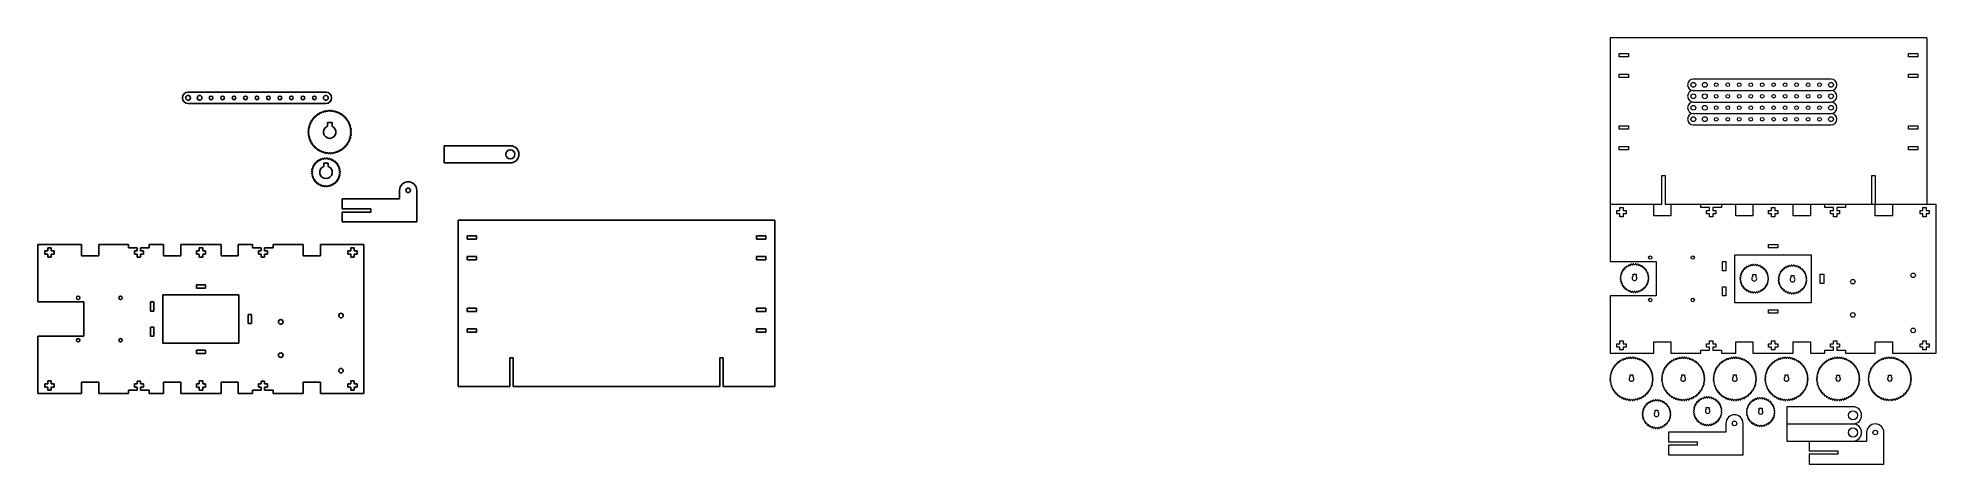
# Model space of a CAD drawing. Header units: millimetres. Extents: x -354 to 1300, y -263 to 109.
import ezdxf

# ---------------------------------------------------------------- set-up
doc = ezdxf.new("R2010")
doc.units = ezdxf.units.MM

msp = doc.modelspace()

# ---------------------------------------------------------------- linework, layer by layer
at = {"lineweight": 0}
for p, q in [((1015.6, 109), (1015.6, -86)), ((1291.6, 109), (1015.6, 109)), ((1291.6, 109), (1291.6, -36)), ((1023.6, 95.3), (1031.6, 95.3)), ((1023.6, 92.4), (1023.6, 95.3)), ((1031.6, 92.4), (1023.6, 92.4)), ((1031.6, 95.3), (1031.6, 92.4)), ((1275.6, 95.3), (1283.6, 95.3)), ((1275.6, 92.4), (1275.6, 95.3)), ((1283.6, 92.4), (1275.6, 92.4)), ((1283.6, 95.3), (1283.6, 92.4)), ((1023.6, 74.4), (1023.6, 77.3)), ((1023.6, 77.3), (1031.6, 77.3)), ((1031.6, 74.4), (1023.6, 74.4)), ((1031.6, 77.3), (1031.6, 74.4)), ((1208.1, 73.1), (1088.1, 73.1)), ((1275.6, 74.4), (1275.6, 77.3)), ((1275.6, 77.3), (1283.6, 77.3)), ((1283.6, 74.4), (1275.6, 74.4)), ((1283.6, 77.3), (1283.6, 74.4)), ((1088.1, 63.1), (1208.1, 63.1)), ((1088.1, 53.1), (1208.1, 53.1)), ((1088.1, 43.1), (1208.1, 43.1)), ((1088.1, 33.1), (1208.1, 33.1)), ((1023.6, 29.4), (1023.6, 32.3)), ((1023.6, 32.3), (1031.6, 32.3)), ((1031.6, 29.4), (1023.6, 29.4)), ((1031.6, 32.3), (1031.6, 29.4)), ((1275.6, 32.3), (1283.6, 32.3)), ((1275.6, 29.4), (1275.6, 32.3)), ((1283.6, 29.4), (1275.6, 29.4)), ((1283.6, 32.3), (1283.6, 29.4)), ((1023.6, 11.4), (1023.6, 14.3)), ((1023.6, 14.3), (1031.6, 14.3)), ((1031.6, 11.4), (1023.6, 11.4)), ((1031.6, 14.3), (1031.6, 11.4)), ((1275.6, 11.4), (1275.6, 14.3)), ((1275.6, 14.3), (1283.6, 14.3)), ((1283.6, 11.4), (1275.6, 11.4)), ((1283.6, 14.3), (1283.6, 11.4)), ((1060.6, -36), (1060.6, -11)), ((1060.6, -11), (1063.6, -11)), ((1063.6, -11), (1063.6, -36)), ((1243.6, -11), (1246.5, -11)), ((1243.6, -36), (1243.6, -11)), ((1246.5, -11), (1246.5, -36)), ((1015.6, -36), (1060.6, -36)), ((1021.6, -41.6), (1024.1, -41.6)), ((1021.6, -44.5), (1021.6, -41.6)), ((1024.1, -44.5), (1021.6, -44.5)), ((1024.1, -39), (1027, -39)), ((1024.1, -41.6), (1024.1, -39)), ((1024.1, -47), (1024.1, -44.5)), ((1027, -47), (1024.1, -47)), ((1027, -39), (1027, -41.6)), ((1027, -41.6), (1029.6, -41.6)), ((1027, -44.5), (1027, -47)), ((1029.6, -44.5), (1027, -44.5)), ((1029.6, -41.6), (1029.6, -44.5)), ((1053.6, -46), (1053.6, -36)), ((1068.6, -46), (1053.6, -46)), ((1063.6, -36), (1299.6, -36)), ((1068.6, -36), (1068.6, -46)), ((1094.6, -39), (1094.6, -36)), ((1102.1, -39), (1094.6, -39)), ((1099.6, -44.4), (1099.6, -41.5)), ((1099.6, -41.5), (1102.1, -41.5)), ((1102.1, -44.4), (1099.6, -44.4)), ((1102.1, -41.5), (1102.1, -39)), ((1102.1, -47), (1102.1, -44.4)), ((1105, -47), (1102.1, -47)), ((1112.6, -39), (1105, -39)), ((1105, -39), (1105, -41.5)), ((1105, -41.5), (1107.6, -41.5)), ((1107.6, -44.4), (1105, -44.4)), ((1105, -44.4), (1105, -47)), ((1107.6, -41.5), (1107.6, -44.4)), ((1112.6, -36), (1112.6, -39)), ((1125.1, -46), (1125.1, -36)), ((1140.1, -46), (1125.1, -46)), ((1140.1, -36), (1140.1, -46)), ((1153.6, -41.6), (1156.1, -41.6)), ((1153.6, -44.5), (1153.6, -41.6)), ((1156.1, -44.5), (1153.6, -44.5)), ((1156.1, -39), (1159, -39)), ((1156.1, -41.6), (1156.1, -39)), ((1156.1, -47), (1156.1, -44.5)), ((1159, -47), (1156.1, -47)), ((1159, -39), (1159, -41.6)), ((1159, -41.6), (1161.6, -41.6)), ((1161.6, -44.5), (1159, -44.5)), ((1159, -44.5), (1159, -47)), ((1161.6, -41.6), (1161.6, -44.5)), ((1175.1, -46), (1175.1, -36)), ((1190.1, -46), (1175.1, -46)), ((1190.1, -36), (1190.1, -46)), ((1202.6, -39), (1202.6, -36)), ((1210.1, -39), (1202.6, -39)), ((1207.6, -44.4), (1207.6, -41.5)), ((1207.6, -41.5), (1210.1, -41.5)), ((1210.1, -44.4), (1207.6, -44.4)), ((1210.1, -41.5), (1210.1, -39)), ((1210.1, -47), (1210.1, -44.4)), ((1213, -47), (1210.1, -47)), ((1220.6, -39), (1213, -39)), ((1213, -39), (1213, -41.5)), ((1213, -41.5), (1215.6, -41.5)), ((1215.6, -44.4), (1213, -44.4)), ((1213, -44.4), (1213, -47)), ((1215.6, -41.5), (1215.6, -44.4)), ((1220.6, -36), (1220.6, -39)), ((1246.6, -46), (1246.6, -36)), ((1261.6, -46), (1246.6, -46)), ((1261.6, -36), (1261.6, -46)), ((1285.6, -44.5), (1285.6, -41.6)), ((1285.6, -41.6), (1288.1, -41.6)), ((1288.1, -44.5), (1285.6, -44.5)), ((1288.1, -39), (1291, -39)), ((1288.1, -41.6), (1288.1, -39)), ((1288.1, -47), (1288.1, -44.5)), ((1291, -47), (1288.1, -47)), ((1291, -39), (1291, -41.6)), ((1291, -41.6), (1293.6, -41.6)), ((1291, -44.5), (1291, -47)), ((1293.6, -44.5), (1291, -44.5)), ((1293.6, -41.6), (1293.6, -44.5)), ((1299.6, -166), (1299.6, -36)), ((1124.4, -122), (1124.4, -80)), ((1124.4, -80), (1190.7, -80)), ((1153.6, -71.1), (1161.6, -71.1)), ((1153.6, -74), (1153.6, -71.1)), ((1161.6, -74), (1153.6, -74)), ((1161.6, -71.1), (1161.6, -74)), ((1190.7, -80), (1190.7, -122)), ((1015.6, -86), (1055.6, -86)), ((1035.7, -97), (1038.2, -97)), ((1035.7, -98.8), (1035.7, -97)), ((1038.2, -97), (1038.2, -98.8)), ((1055.6, -86), (1055.6, -116)), ((1113.5, -94), (1113.5, -86)), ((1113.5, -86), (1116.4, -86)), ((1116.4, -94), (1113.5, -94)), ((1116.4, -86), (1116.4, -94)), ((1140, -97.4), (1142.5, -97.4)), ((1140, -99.2), (1140, -97.4)), ((1142.5, -97.4), (1142.5, -99.2)), ((1173.3, -98.1), (1175.8, -98.1)), ((1173.3, -99.9), (1173.3, -98.1)), ((1175.8, -98.1), (1175.8, -99.9)), ((1198.7, -105), (1198.7, -97)), ((1198.7, -97), (1201.7, -97)), ((1201.7, -97), (1201.7, -105)), ((1113.5, -116), (1113.5, -108)), ((1113.5, -108), (1116.4, -108)), ((1116.4, -108), (1116.4, -116)), ((1201.7, -105), (1198.7, -105)), ((1055.6, -116), (1015.6, -116)), ((1015.6, -116), (1015.6, -166)), ((1116.4, -116), (1113.5, -116)), ((1190.7, -122), (1124.4, -122)), ((1153.6, -128), (1161.6, -128)), ((1153.6, -131), (1153.6, -128)), ((1161.6, -131), (1153.6, -131)), ((1161.6, -128), (1161.6, -131)), ((1021.6, -157.6), (1024.1, -157.6)), ((1021.6, -160.5), (1021.6, -157.6)), ((1024.1, -160.5), (1021.6, -160.5)), ((1024.1, -155), (1027, -155)), ((1024.1, -157.6), (1024.1, -155)), ((1024.1, -163), (1024.1, -160.5)), ((1027, -163), (1024.1, -163)), ((1027, -155), (1027, -157.6)), ((1027, -157.6), (1029.6, -157.6)), ((1029.6, -160.5), (1027, -160.5)), ((1027, -160.5), (1027, -163)), ((1029.6, -157.6), (1029.6, -160.5)), ((1053.6, -156), (1068.6, -156)), ((1053.6, -166), (1053.6, -156)), ((1068.6, -156), (1068.6, -166)), ((1094.6, -163.1), (1102.1, -163.1)), ((1094.6, -166), (1094.6, -163.1)), ((1099.6, -157.6), (1102.1, -157.6)), ((1099.6, -160.5), (1099.6, -157.6)), ((1102.1, -160.5), (1099.6, -160.5)), ((1102.1, -155.1), (1105, -155.1)), ((1102.1, -157.6), (1102.1, -155.1)), ((1102.1, -163.1), (1102.1, -160.5)), ((1105, -155.1), (1105, -157.6)), ((1105, -157.6), (1107.6, -157.6)), ((1107.6, -160.5), (1105, -160.5)), ((1105, -160.5), (1105, -163.1)), ((1105, -163.1), (1112.6, -163.1)), ((1107.6, -157.6), (1107.6, -160.5)), ((1112.6, -163.1), (1112.6, -166)), ((1125.1, -166), (1125.1, -156)), ((1125.1, -156), (1140.1, -156)), ((1140.1, -156), (1140.1, -166)), ((1153.6, -157.6), (1156.1, -157.6)), ((1153.6, -160.5), (1153.6, -157.6)), ((1156.1, -160.5), (1153.6, -160.5)), ((1156.1, -155), (1159, -155)), ((1156.1, -157.6), (1156.1, -155)), ((1156.1, -163), (1156.1, -160.5)), ((1159, -163), (1156.1, -163)), ((1159, -155), (1159, -157.6)), ((1159, -157.6), (1161.6, -157.6)), ((1159, -160.5), (1159, -163)), ((1161.6, -160.5), (1159, -160.5)), ((1161.6, -157.6), (1161.6, -160.5)), ((1175.1, -166), (1175.1, -156)), ((1175.1, -156), (1190.1, -156)), ((1190.1, -156), (1190.1, -166)), ((1202.6, -163.1), (1210.1, -163.1)), ((1202.6, -166), (1202.6, -163.1)), ((1207.6, -157.6), (1210.1, -157.6)), ((1207.6, -160.5), (1207.6, -157.6)), ((1210.1, -160.5), (1207.6, -160.5)), ((1210.1, -155.1), (1213, -155.1)), ((1210.1, -157.6), (1210.1, -155.1)), ((1210.1, -163.1), (1210.1, -160.5)), ((1213, -155.1), (1213, -157.6)), ((1213, -157.6), (1215.6, -157.6)), ((1215.6, -160.5), (1213, -160.5)), ((1213, -160.5), (1213, -163.1)), ((1213, -163.1), (1220.6, -163.1)), ((1215.6, -157.6), (1215.6, -160.5)), ((1220.6, -163.1), (1220.6, -166)), ((1246.6, -156), (1261.6, -156)), ((1246.6, -166), (1246.6, -156)), ((1261.6, -156), (1261.6, -166)), ((1285.6, -160.5), (1285.6, -157.6)), ((1285.6, -157.6), (1288.1, -157.6)), ((1288.1, -160.5), (1285.6, -160.5)), ((1288.1, -157.6), (1288.1, -155)), ((1288.1, -155), (1291, -155)), ((1288.1, -163), (1288.1, -160.5)), ((1291, -163), (1288.1, -163)), ((1291, -155), (1291, -157.6)), ((1291, -157.6), (1293.6, -157.6)), ((1291, -160.5), (1291, -163)), ((1293.6, -160.5), (1291, -160.5)), ((1293.6, -157.6), (1293.6, -160.5)), ((1015.6, -166), (1053.6, -166)), ((1068.6, -166), (1094.6, -166)), ((1112.6, -166), (1125.1, -166)), ((1140.1, -166), (1175.1, -166)), ((1190.1, -166), (1202.6, -166)), ((1220.6, -166), (1246.6, -166)), ((1261.6, -166), (1299.6, -166)), ((1033, -184.8), (1035.5, -184.8)), ((1033, -186.6), (1033, -184.8)), ((1035.5, -184.8), (1035.5, -186.6)), ((1078, -184.8), (1080.5, -184.8)), ((1078, -186.6), (1078, -184.8)), ((1080.5, -184.8), (1080.5, -186.6)), ((1123, -184.8), (1125.5, -184.8)), ((1123, -186.6), (1123, -184.8)), ((1125.5, -184.8), (1125.5, -186.6)), ((1168, -184.8), (1170.5, -184.8)), ((1168, -186.6), (1168, -184.8)), ((1170.5, -184.8), (1170.5, -186.6)), ((1213, -185), (1215.5, -185)), ((1213, -186.8), (1213, -185)), ((1215.5, -185), (1215.5, -186.8)), ((1258, -185), (1260.5, -185)), ((1258, -186.8), (1258, -185)), ((1260.5, -185), (1260.5, -186.8)), ((1099.4, -213.2), (1101.9, -213.2)), ((1099.4, -215), (1099.4, -213.2)), ((1101.9, -213.2), (1101.9, -215)), ((1145.5, -213.9), (1148, -213.9)), ((1145.5, -215.7), (1145.5, -213.9)), ((1148, -213.9), (1148, -215.7)), ((1227.2, -212.5), (1169.7, -212.5)), ((1169.7, -212.5), (1169.7, -242.5)), ((1054.8, -215.5), (1057.3, -215.5)), ((1054.8, -217.3), (1054.8, -215.5)), ((1057.3, -215.5), (1057.3, -217.3)), ((1116.5, -227.1), (1116.5, -234.6)), ((1131.5, -254.6), (1131.5, -227.1)), ((1169.7, -227.5), (1227.2, -227.5)), ((1116.5, -234.6), (1066.5, -234.6)), ((1066.5, -234.6), (1066.5, -243.2)), ((1066.5, -243.2), (1091.5, -243.2)), ((1091.5, -246.1), (1066.5, -246.1)), ((1066.5, -246.1), (1066.5, -254.6)), ((1091.5, -243.2), (1091.5, -246.1)), ((1169.7, -242.5), (1239.1, -242.5)), ((1189.1, -242.5), (1189.1, -251.1)), ((1239.1, -235), (1239.1, -242.5)), ((1254.1, -262.5), (1254.1, -235)), ((1066.5, -254.6), (1131.5, -254.6)), ((1189.1, -251.1), (1214.1, -251.1)), ((1214.1, -254), (1189.1, -254)), ((1189.1, -254), (1189.1, -262.5)), ((1189.1, -262.5), (1254.1, -262.5)), ((1214.1, -251.1), (1214.1, -254))]:
    msp.add_line(p, q, dxfattribs=at)
for p, q in [((-103.2, 61.7), (-223.2, 61.7)), ((-223.2, 51.7), (-103.2, 51.7)), ((-101.8, 35.1), (-97.8, 35.1)), ((-101.8, 32.1), (-101.8, 35.1)), ((-97.8, 35.1), (-97.8, 32.1)), ((57.5, 15), (0, 15)), ((0, 15), (0, 0)), ((0, 0), (57.5, 0)), ((-105.1, -3.1), (-105.1, -0.1)), ((-105.1, -0.1), (-101.1, -0.1)), ((-101.1, -0.1), (-101.1, -3.1)), ((-39, -31.4), (-89, -31.4)), ((-89, -31.4), (-89, -39.9)), ((-39, -23.9), (-39, -31.4)), ((-24, -51.4), (-24, -23.9)), ((-89, -39.9), (-64, -39.9)), ((-64, -42.9), (-89, -42.9)), ((-89, -42.9), (-89, -51.4)), ((-64, -39.9), (-64, -42.9)), ((-89, -51.4), (-24, -51.4)), ((288, -50), (12, -50)), ((12, -50), (12, -195)), ((20, -63.7), (28, -63.7)), ((20, -66.6), (20, -63.7)), ((28, -63.7), (28, -66.6)), ((272, -63.7), (280, -63.7)), ((272, -66.6), (272, -63.7)), ((280, -63.7), (280, -66.6)), ((288, -50), (288, -195)), ((-316, -71.1), (-354, -71.1)), ((-354, -71.1), (-354, -121.1)), ((-348, -76.7), (-345.5, -76.7)), ((-348, -79.6), (-348, -76.7)), ((-345.5, -79.6), (-348, -79.6)), ((-345.5, -74.1), (-342.5, -74.1)), ((-345.5, -76.7), (-345.5, -74.1)), ((-345.5, -82.1), (-345.5, -79.6)), ((-342.5, -82.1), (-345.5, -82.1)), ((-342.5, -74.1), (-342.5, -76.7)), ((-342.5, -76.7), (-340, -76.7)), ((-342.5, -79.6), (-342.5, -82.1)), ((-340, -79.6), (-342.5, -79.6)), ((-340, -76.7), (-340, -79.6)), ((-316, -81.1), (-316, -71.1)), ((-301, -81.1), (-316, -81.1)), ((-301, -71.1), (-301, -81.1)), ((-275, -71.1), (-301, -71.1)), ((-275, -74.1), (-275, -71.1)), ((-267.5, -74.1), (-275, -74.1)), ((-270, -79.5), (-270, -76.6)), ((-270, -76.6), (-267.5, -76.6)), ((-267.5, -79.5), (-270, -79.5)), ((-267.5, -76.6), (-267.5, -74.1)), ((-267.5, -82.1), (-267.5, -79.5)), ((-264.6, -82.1), (-267.5, -82.1)), ((-257, -74.1), (-264.6, -74.1)), ((-264.6, -74.1), (-264.6, -76.6)), ((-264.6, -76.6), (-262, -76.6)), ((-262, -79.5), (-264.6, -79.5)), ((-264.6, -79.5), (-264.6, -82.1)), ((-262, -76.6), (-262, -79.5)), ((-244.5, -71.1), (-257, -71.1)), ((-257, -71.1), (-257, -74.1)), ((-244.5, -81.1), (-244.5, -71.1)), ((-229.5, -81.1), (-244.5, -81.1)), ((-229.5, -71.1), (-229.5, -81.1)), ((-194.5, -71.1), (-229.5, -71.1)), ((-216, -76.7), (-213.5, -76.7)), ((-216, -79.6), (-216, -76.7)), ((-213.5, -79.6), (-216, -79.6)), ((-213.5, -74.1), (-210.5, -74.1)), ((-213.5, -76.7), (-213.5, -74.1)), ((-213.5, -82.1), (-213.5, -79.6)), ((-210.5, -82.1), (-213.5, -82.1)), ((-210.5, -74.1), (-210.5, -76.7)), ((-210.5, -76.7), (-208, -76.7)), ((-208, -79.6), (-210.5, -79.6)), ((-210.5, -79.6), (-210.5, -82.1)), ((-208, -76.7), (-208, -79.6)), ((-194.5, -81.1), (-194.5, -71.1)), ((-179.5, -81.1), (-194.5, -81.1)), ((-167, -71.1), (-179.5, -71.1)), ((-179.5, -71.1), (-179.5, -81.1)), ((-167, -74.1), (-167, -71.1)), ((-159.5, -74.1), (-167, -74.1)), ((-162, -79.5), (-162, -76.6)), ((-162, -76.6), (-159.5, -76.6)), ((-159.5, -79.5), (-162, -79.5)), ((-159.5, -76.6), (-159.5, -74.1)), ((-159.5, -82.1), (-159.5, -79.5)), ((-156.6, -82.1), (-159.5, -82.1)), ((-149, -74.1), (-156.6, -74.1)), ((-156.6, -74.1), (-156.6, -76.6)), ((-156.6, -76.6), (-154, -76.6)), ((-154, -79.5), (-156.6, -79.5)), ((-156.6, -79.5), (-156.6, -82.1)), ((-154, -76.6), (-154, -79.5)), ((-149, -71.1), (-149, -74.1)), ((-123, -71.1), (-149, -71.1)), ((-123, -81.1), (-123, -71.1)), ((-108, -81.1), (-123, -81.1)), ((-108, -71.1), (-108, -81.1)), ((-70, -71.1), (-108, -71.1)), ((-84, -79.6), (-84, -76.7)), ((-84, -76.7), (-81.5, -76.7)), ((-81.5, -79.6), (-84, -79.6)), ((-81.5, -74.1), (-78.5, -74.1)), ((-81.5, -76.7), (-81.5, -74.1)), ((-81.5, -82.1), (-81.5, -79.6)), ((-78.5, -82.1), (-81.5, -82.1)), ((-78.5, -74.1), (-78.5, -76.7)), ((-78.5, -76.7), (-76, -76.7)), ((-78.5, -79.6), (-78.5, -82.1)), ((-76, -79.6), (-78.5, -79.6)), ((-76, -76.7), (-76, -79.6)), ((-70, -201.1), (-70, -71.1)), ((28, -66.6), (20, -66.6)), ((20, -84.6), (20, -81.7)), ((20, -81.7), (28, -81.7)), ((28, -81.7), (28, -84.6)), ((280, -66.6), (272, -66.6)), ((272, -84.6), (272, -81.7)), ((272, -81.7), (280, -81.7)), ((280, -81.7), (280, -84.6)), ((28, -84.6), (20, -84.6)), ((280, -84.6), (272, -84.6)), ((-245.2, -157.1), (-245.2, -115.1)), ((-245.2, -115.1), (-178.9, -115.1)), ((-216, -106.2), (-208, -106.2)), ((-216, -109.1), (-216, -106.2)), ((-208, -109.1), (-216, -109.1)), ((-208, -106.2), (-208, -109.1)), ((-178.9, -115.1), (-178.9, -157.1)), ((-354, -121.1), (-314, -121.1)), ((-314, -121.1), (-314, -151.1)), ((-256.1, -129.1), (-256.1, -121.1)), ((-256.1, -121.1), (-253.2, -121.1)), ((-253.2, -129.1), (-256.1, -129.1)), ((-253.2, -121.1), (-253.2, -129.1)), ((-170.9, -140.1), (-170.9, -132.1)), ((-170.9, -132.1), (-167.9, -132.1)), ((-167.9, -132.1), (-167.9, -140.1)), ((20, -129.6), (20, -126.7)), ((20, -126.7), (28, -126.7)), ((28, -129.6), (20, -129.6)), ((28, -126.7), (28, -129.6)), ((272, -126.7), (280, -126.7)), ((272, -129.6), (272, -126.7)), ((280, -129.6), (272, -129.6)), ((280, -126.7), (280, -129.6)), ((-256.1, -151.1), (-256.1, -143.1)), ((-256.1, -143.1), (-253.2, -143.1)), ((-253.2, -143.1), (-253.2, -151.1)), ((-167.9, -140.1), (-170.9, -140.1)), ((20, -147.6), (20, -144.7)), ((20, -144.7), (28, -144.7)), ((28, -147.6), (20, -147.6)), ((28, -144.7), (28, -147.6)), ((272, -147.6), (272, -144.7)), ((272, -144.7), (280, -144.7)), ((280, -147.6), (272, -147.6)), ((280, -144.7), (280, -147.6)), ((-314, -151.1), (-354, -151.1)), ((-354, -151.1), (-354, -201.1)), ((-253.2, -151.1), (-256.1, -151.1)), ((-178.9, -157.1), (-245.2, -157.1)), ((-216, -163.1), (-208, -163.1)), ((-216, -166.1), (-216, -163.1)), ((-208, -163.1), (-208, -166.1)), ((-208, -166.1), (-216, -166.1)), ((57, -195), (57, -170)), ((57, -170), (60, -170)), ((60, -170), (60, -195)), ((240, -170), (242.9, -170)), ((240, -195), (240, -170)), ((242.9, -170), (242.9, -195)), ((-348, -192.7), (-345.5, -192.7)), ((-348, -195.6), (-348, -192.7)), ((-345.5, -195.6), (-348, -195.6)), ((-345.5, -190.1), (-342.5, -190.1)), ((-345.5, -192.7), (-345.5, -190.1)), ((-345.5, -198.1), (-345.5, -195.6)), ((-342.5, -198.1), (-345.5, -198.1)), ((-342.5, -190.1), (-342.5, -192.7)), ((-342.5, -192.7), (-340, -192.7)), ((-340, -195.6), (-342.5, -195.6)), ((-342.5, -195.6), (-342.5, -198.1)), ((-340, -192.7), (-340, -195.6)), ((-316, -191.1), (-301, -191.1)), ((-316, -201.1), (-316, -191.1)), ((-301, -191.1), (-301, -201.1)), ((-275, -198.2), (-267.5, -198.2)), ((-275, -201.1), (-275, -198.2)), ((-270, -192.7), (-267.5, -192.7)), ((-270, -195.6), (-270, -192.7)), ((-267.5, -195.6), (-270, -195.6)), ((-267.5, -190.2), (-264.6, -190.2)), ((-267.5, -192.7), (-267.5, -190.2)), ((-267.5, -198.2), (-267.5, -195.6)), ((-264.6, -190.2), (-264.6, -192.7)), ((-264.6, -192.7), (-262, -192.7)), ((-262, -195.6), (-264.6, -195.6)), ((-264.6, -195.6), (-264.6, -198.2)), ((-264.6, -198.2), (-257, -198.2)), ((-262, -192.7), (-262, -195.6)), ((-257, -198.2), (-257, -201.1)), ((-244.5, -201.1), (-244.5, -191.1)), ((-244.5, -191.1), (-229.5, -191.1)), ((-229.5, -191.1), (-229.5, -201.1)), ((-216, -192.7), (-213.5, -192.7)), ((-216, -195.6), (-216, -192.7)), ((-213.5, -195.6), (-216, -195.6)), ((-213.5, -190.1), (-210.5, -190.1)), ((-213.5, -192.7), (-213.5, -190.1)), ((-213.5, -198.1), (-213.5, -195.6)), ((-210.5, -198.1), (-213.5, -198.1)), ((-210.5, -190.1), (-210.5, -192.7)), ((-210.5, -192.7), (-208, -192.7)), ((-210.5, -195.6), (-210.5, -198.1)), ((-208, -195.6), (-210.5, -195.6)), ((-208, -192.7), (-208, -195.6)), ((-194.5, -201.1), (-194.5, -191.1)), ((-194.5, -191.1), (-179.5, -191.1)), ((-179.5, -191.1), (-179.5, -201.1)), ((-167, -198.2), (-159.5, -198.2)), ((-167, -201.1), (-167, -198.2)), ((-162, -192.7), (-159.5, -192.7)), ((-162, -195.6), (-162, -192.7)), ((-159.5, -195.6), (-162, -195.6)), ((-159.5, -190.2), (-156.6, -190.2)), ((-159.5, -192.7), (-159.5, -190.2)), ((-159.5, -198.2), (-159.5, -195.6)), ((-156.6, -190.2), (-156.6, -192.7)), ((-156.6, -192.7), (-154, -192.7)), ((-154, -195.6), (-156.6, -195.6)), ((-156.6, -195.6), (-156.6, -198.2)), ((-156.6, -198.2), (-149, -198.2)), ((-154, -192.7), (-154, -195.6)), ((-149, -198.2), (-149, -201.1)), ((-123, -191.1), (-108, -191.1)), ((-123, -201.1), (-123, -191.1)), ((-108, -191.1), (-108, -201.1)), ((-84, -195.6), (-84, -192.7)), ((-84, -192.7), (-81.5, -192.7)), ((-81.5, -195.6), (-84, -195.6)), ((-81.5, -192.7), (-81.5, -190.1)), ((-81.5, -190.1), (-78.5, -190.1)), ((-81.5, -198.1), (-81.5, -195.6)), ((-78.5, -198.1), (-81.5, -198.1)), ((-78.5, -190.1), (-78.5, -192.7)), ((-78.5, -192.7), (-76, -192.7)), ((-78.5, -195.6), (-78.5, -198.1)), ((-76, -195.6), (-78.5, -195.6)), ((-76, -192.7), (-76, -195.6)), ((12, -195), (57, -195)), ((60, -195), (240, -195)), ((242.9, -195), (288, -195)), ((-354, -201.1), (-316, -201.1)), ((-301, -201.1), (-275, -201.1)), ((-257, -201.1), (-244.5, -201.1)), ((-229.5, -201.1), (-194.5, -201.1)), ((-179.5, -201.1), (-167, -201.1)), ((-149, -201.1), (-123, -201.1)), ((-108, -201.1), (-70, -201.1))]:
    msp.add_line(p, q)
for centre, radius in [((1088.1, 68.1), 2.1), ((1098.1, 68.1), 2.1), ((1108.1, 68.1), 1.6), ((1118.1, 68.1), 1.6), ((1128.1, 68.1), 1.6), ((1138.1, 68.1), 1.6), ((1148.1, 68.1), 1.6), ((1158.1, 68.1), 1.6), ((1168.1, 68.1), 1.6), ((1178.1, 68.1), 1.6), ((1188.1, 68.1), 1.6), ((1198.1, 68.1), 1.6), ((1208.1, 68.1), 2.1), ((1088.1, 58.1), 2.1), ((1088.1, 48.1), 2.1), ((1098.1, 58.1), 2.1), ((1098.1, 48.1), 2.1), ((1108.1, 58.1), 1.6), ((1108.1, 48.1), 1.6), ((1118.1, 58.1), 1.6), ((1118.1, 48.1), 1.6), ((1128.1, 58.1), 1.6), ((1128.1, 48.1), 1.6), ((1138.1, 58.1), 1.6), ((1138.1, 48.1), 1.6), ((1148.1, 58.1), 1.6), ((1148.1, 48.1), 1.6), ((1158.1, 58.1), 1.6), ((1158.1, 48.1), 1.6), ((1168.1, 58.1), 1.6), ((1168.1, 48.1), 1.6), ((1178.1, 58.1), 1.6), ((1178.1, 48.1), 1.6), ((1188.1, 58.1), 1.6), ((1188.1, 48.1), 1.6), ((1198.1, 58.1), 1.6), ((1198.1, 48.1), 1.6), ((1208.1, 58.1), 2.1), ((1208.1, 48.1), 2.1), ((1088.1, 38.1), 2.1), ((1098.1, 38.1), 2.1), ((1108.1, 38.1), 1.6), ((1118.1, 38.1), 1.6), ((1128.1, 38.1), 1.6), ((1138.1, 38.1), 1.6), ((1148.1, 38.1), 1.6), ((1158.1, 38.1), 1.6), ((1168.1, 38.1), 1.6), ((1178.1, 38.1), 1.6), ((1188.1, 38.1), 1.6), ((1198.1, 38.1), 1.6), ((1208.1, 38.1), 2.1), ((1050.6, -82.5), 1.5), ((1087.6, -82.5), 1.5), ((1279.6, -98), 2), ((1227.1, -103.5), 2), ((1050.6, -119.5), 1.5), ((1087.6, -119.5), 1.5), ((1227.1, -132.5), 2), ((1279.6, -146), 2), ((1124, -227.1), 1.98), ((1227.2, -220), 4), ((1227.2, -235), 4), ((1246.6, -235), 1.98)]:
    msp.add_circle(centre, radius, dxfattribs=at)
for centre, radius in [((-223.2, 56.7), 2.1), ((-213.2, 56.7), 2.1), ((-203.2, 56.7), 1.6), ((-193.2, 56.7), 1.6), ((-183.2, 56.7), 1.6), ((-173.2, 56.7), 1.6), ((-163.2, 56.7), 1.6), ((-153.2, 56.7), 1.6), ((-143.2, 56.7), 1.6), ((-133.2, 56.7), 1.6), ((-123.2, 56.7), 1.6), ((-113.2, 56.7), 1.6), ((-103.2, 56.7), 2.1), ((57.5, 7.5), 4), ((-31.5, -23.9), 1.98), ((-319, -117.6), 1.5), ((-282, -117.6), 1.5), ((-90, -133.1), 2), ((-142.5, -138.6), 2), ((-319, -154.6), 1.5), ((-282, -154.6), 1.5), ((-142.5, -167.6), 2), ((-90, -181.1), 2)]:
    msp.add_circle(centre, radius)
for centre, radius, start, end in [((1088.1, 68.1), 5, 90, 270), ((1208.1, 68.1), 5, 270, 90), ((1088.1, 58.1), 5, 90, 270), ((1088.1, 48.1), 5, 90, 270), ((1208.1, 58.1), 5, 270, 90), ((1208.1, 48.1), 5, 270, 90), ((1088.1, 38.1), 5, 90, 270), ((1208.1, 38.1), 5, 270, 90), ((1024.7, -99.2), 0.15, 89.6047, 174.4284), ((1036.9, -100.4), 12.5, 165.4284, 167.5716), ((1024.9, -97.8), 0.15, 167.5716, 252.3953), ((1024.7, -98.1), 1, 269.6047, 286.9892), ((1025, -97.3), 0.15, 80.6047, 165.4284), ((1024.5, -98.9), 1, 55.0108, 72.3953), ((1025.2, -96.2), 1, 260.6047, 277.9892), ((1024.8, -98.5), 0.555, 286.9892, 55.0108), ((1036.9, -100.4), 12.5, 156.4284, 158.5716), ((1025.4, -95.9), 0.15, 158.5716, 243.3953), ((1025.2, -96.7), 0.555, 277.9892, 46.0108), ((1024.9, -97), 1, 46.0108, 63.3953), ((1025.6, -95.5), 0.15, 71.6047, 156.4284), ((1026, -94.4), 1, 251.6047, 268.9892), ((1026, -94.9), 0.555, 268.9892, 37.0108), ((1026.3, -94.2), 0.15, 149.5716, 234.3953), ((1036.9, -100.4), 12.5, 147.4284, 149.5716), ((1025.6, -95.1), 1, 37.0108, 54.3953), ((1026.5, -93.8), 0.15, 62.6047, 147.4284), ((1027.1, -92.8), 1, 242.6047, 259.9892), ((1027, -93.2), 0.555, 259.9892, 28.0108), ((1027.4, -92.6), 0.15, 140.5716, 225.3953), ((1036.9, -100.4), 12.5, 138.4284, 140.5716), ((1026.6, -93.4), 1, 28.0108, 45.3953), ((1027.7, -92.3), 0.15, 53.6047, 138.4284), ((1028.4, -91.3), 1, 233.6047, 250.9892), ((1028.2, -91.8), 0.555, 250.9892, 19.0108), ((1036.9, -100.4), 12.5, 129.4284, 131.5716), ((1028.7, -91.2), 0.15, 131.5716, 216.3953), ((1027.8, -91.9), 1, 19.0108, 36.3953), ((1029.1, -90.9), 0.15, 44.6047, 129.4284), ((1029.9, -90.1), 1, 224.6047, 241.9892), ((1029.7, -90.5), 0.555, 241.9892, 10.0108), ((1030.3, -90.1), 0.15, 122.5716, 207.3953), ((1029.3, -90.6), 1, 10.0108, 27.3953), ((1036.9, -100.4), 12.5, 120.4284, 122.5716), ((1030.7, -89.8), 0.15, 35.6047, 120.4284), ((1031.6, -89.1), 1, 215.6047, 232.9892), ((1031.3, -89.5), 0.555, 232.9892, 1.0108), ((1032, -89.1), 0.15, 113.5716, 198.3953), ((1030.9, -89.5), 1, 1.0108, 18.3953), ((1036.9, -100.4), 12.5, 111.4284, 113.5716), ((1032.4, -89), 0.15, 26.6047, 111.4284), ((1033.4, -88.5), 1, 206.6047, 223.9892), ((1033.1, -88.8), 0.555, 223.9892, 352.0108), ((1033.8, -88.5), 0.15, 104.5716, 189.3953), ((1032.7, -88.7), 1, 352.0108, 9.3953), ((1036.9, -100.4), 12.5, 102.4284, 104.5716), ((1034.3, -88.4), 0.15, 17.6047, 102.4284), ((1035.4, -88.1), 1, 197.6047, 214.9892), ((1035, -88.3), 0.555, 214.9892, 343.0108), ((1036.9, -100.4), 2.1, 126.5296, 53.4704), ((1034.6, -88.2), 1, 343.0108, 0.3953), ((1035.7, -88.2), 0.15, 95.5716, 180.3953), ((1036.9, -100.4), 12.5, 93.4284, 95.5716), ((1036.2, -88.1), 0.15, 8.6047, 93.4284), ((1037.3, -88), 1, 188.6047, 205.9892), ((1036.9, -88.2), 0.555, 205.9892, 334.0108), ((1036.5, -88), 1, 334.0108, 351.3953), ((1037.7, -88.1), 0.15, 86.5716, 171.3953), ((1036.9, -100.4), 12.5, 84.4284, 86.5716), ((1038.1, -88.2), 0.15, 359.6047, 84.4284), ((1039.3, -88.2), 1, 179.6047, 196.9892), ((1038.8, -88.3), 0.555, 196.9892, 325.0108), ((1038.5, -88.1), 1, 325.0108, 342.3953), ((1039.6, -88.4), 0.15, 77.5716, 162.3953), ((1036.9, -100.4), 12.5, 75.4284, 77.5716), ((1040, -88.5), 0.15, 350.6047, 75.4284), ((1041.2, -88.7), 1, 170.6047, 187.9892), ((1040.7, -88.8), 0.555, 187.9892, 316.0108), ((1040.4, -88.5), 1, 316.0108, 333.3953), ((1041.4, -89), 0.15, 68.5716, 153.3953), ((1036.9, -100.4), 12.5, 66.4284, 68.5716), ((1041.8, -89.1), 0.15, 341.6047, 66.4284), ((1042.9, -89.5), 1, 161.6047, 178.9892), ((1042.5, -89.5), 0.555, 178.9892, 307.0108), ((1042.2, -89.1), 1, 307.0108, 324.3953), ((1043.2, -89.8), 0.15, 59.5716, 144.3953), ((1036.9, -100.4), 12.5, 57.4284, 59.5716), ((1043.6, -90.1), 0.15, 332.6047, 57.4284), ((1044.6, -90.6), 1, 152.6047, 169.9892), ((1044.1, -90.5), 0.555, 169.9892, 298.0108), ((1043.9, -90.1), 1, 298.0108, 315.3953), ((1044.7, -90.9), 0.15, 50.5716, 135.3953), ((1036.9, -100.4), 12.5, 48.4284, 50.5716), ((1045.6, -91.8), 0.555, 160.9892, 289.0108), ((1046, -91.9), 1, 143.6047, 160.9892), ((1045.1, -91.2), 0.15, 323.6047, 48.4284), ((1045.5, -91.3), 1, 289.0108, 306.3953), ((1046.1, -92.3), 0.15, 41.5716, 126.3953), ((1036.9, -100.4), 12.5, 39.4284, 41.5716), ((1046.9, -93.2), 0.555, 151.9892, 280.0108), ((1047.2, -93.4), 1, 134.6047, 151.9892), ((1046.4, -92.6), 0.15, 314.6047, 39.4284), ((1046.8, -92.8), 1, 280.0108, 297.3953), ((1047.3, -93.8), 0.15, 32.5716, 117.3953), ((1047.9, -94.9), 0.555, 142.9892, 271.0108), ((1036.9, -100.4), 12.5, 30.4284, 32.5716), ((1048.2, -95.1), 1, 125.6047, 142.9892), ((1047.5, -94.2), 0.15, 305.6047, 30.4284), ((1047.9, -94.4), 1, 271.0108, 288.3953), ((1048.6, -96.7), 0.555, 133.9892, 262.0108), ((1048.2, -95.5), 0.15, 23.5716, 108.3953), ((1048.9, -97), 1, 116.6047, 133.9892), ((1036.9, -100.4), 12.5, 21.4284, 23.5716), ((1048.4, -95.9), 0.15, 296.6047, 21.4284), ((1048.7, -96.2), 1, 262.0108, 279.3953), ((1049, -98.5), 0.555, 124.9892, 253.0108), ((1049.3, -98.9), 1, 107.6047, 124.9892), ((1048.8, -97.3), 0.15, 14.5716, 99.3953), ((1049.2, -98.1), 1, 253.0108, 270.3953), ((1036.9, -100.4), 12.5, 12.4284, 14.5716), ((1049, -97.8), 0.15, 287.6047, 12.4284), ((1049.2, -99.2), 0.15, 5.5716, 90.3953), ((1141.2, -100.9), 12.5, 165.4284, 167.5716), ((1129.2, -98.3), 0.15, 167.5716, 252.3953), ((1129.3, -97.8), 0.15, 80.6047, 165.4284), ((1128.8, -99.3), 1, 55.0108, 72.3953), ((1129.5, -96.7), 1, 260.6047, 277.9892), ((1129.1, -99), 0.555, 286.9892, 55.0108), ((1141.2, -100.9), 12.5, 156.4284, 158.5716), ((1129.7, -96.4), 0.15, 158.5716, 243.3953), ((1129.5, -97.1), 0.555, 277.9892, 46.0108), ((1129.2, -97.4), 1, 46.0108, 63.3953), ((1129.9, -96), 0.15, 71.6047, 156.4284), ((1130.3, -94.9), 1, 251.6047, 268.9892), ((1130.3, -95.3), 0.555, 268.9892, 37.0108), ((1130.6, -94.7), 0.15, 149.5716, 234.3953), ((1141.2, -100.9), 12.5, 147.4284, 149.5716), ((1129.9, -95.6), 1, 37.0108, 54.3953), ((1130.8, -94.3), 0.15, 62.6047, 147.4284), ((1131.4, -93.2), 1, 242.6047, 259.9892), ((1131.3, -93.7), 0.555, 259.9892, 28.0108), ((1141.2, -100.9), 12.5, 138.4284, 140.5716), ((1131.7, -93.1), 0.15, 140.5716, 225.3953), ((1130.9, -93.9), 1, 28.0108, 45.3953), ((1132, -92.7), 0.15, 53.6047, 138.4284), ((1132.7, -91.8), 1, 233.6047, 250.9892), ((1132.5, -92.2), 0.555, 250.9892, 19.0108), ((1141.2, -100.9), 12.5, 129.4284, 131.5716), ((1133, -91.7), 0.15, 131.5716, 216.3953), ((1132.1, -92.4), 1, 19.0108, 36.3953), ((1133.4, -91.4), 0.15, 44.6047, 129.4284), ((1134.2, -90.6), 1, 224.6047, 241.9892), ((1134, -91), 0.555, 241.9892, 10.0108), ((1134.6, -90.5), 0.15, 122.5716, 207.3953), ((1141.2, -100.9), 12.5, 120.4284, 122.5716), ((1133.6, -91), 1, 10.0108, 27.3953), ((1135, -90.3), 0.15, 35.6047, 120.4284), ((1135.9, -89.6), 1, 215.6047, 232.9892), ((1135.6, -90), 0.555, 232.9892, 1.0108), ((1136.3, -89.6), 0.15, 113.5716, 198.3953), ((1141.2, -100.9), 12.5, 111.4284, 113.5716), ((1135.2, -90), 1, 1.0108, 18.3953), ((1136.7, -89.4), 0.15, 26.6047, 111.4284), ((1137.7, -88.9), 1, 206.6047, 223.9892), ((1137.4, -89.2), 0.555, 223.9892, 352.0108), ((1138.1, -89), 0.15, 104.5716, 189.3953), ((1137, -89.2), 1, 352.0108, 9.3953), ((1141.2, -100.9), 12.5, 102.4284, 104.5716), ((1138.6, -88.9), 0.15, 17.6047, 102.4284), ((1139.7, -88.5), 1, 197.6047, 214.9892), ((1139.3, -88.8), 0.555, 214.9892, 343.0108), ((1138.9, -88.6), 1, 343.0108, 0.3953), ((1140, -88.6), 0.15, 95.5716, 180.3953), ((1141.2, -100.9), 12.5, 93.4284, 95.5716), ((1140.5, -88.6), 0.15, 8.6047, 93.4284), ((1141.6, -88.4), 1, 188.6047, 205.9892), ((1141.2, -88.6), 0.555, 205.9892, 334.0108), ((1140.8, -88.4), 1, 334.0108, 351.3953), ((1142, -88.6), 0.15, 86.5716, 171.3953), ((1141.2, -100.9), 12.5, 84.4284, 86.5716), ((1142.4, -88.6), 0.15, 359.6047, 84.4284), ((1143.6, -88.6), 1, 179.6047, 196.9892), ((1143.1, -88.8), 0.555, 196.9892, 325.0108), ((1142.8, -88.5), 1, 325.0108, 342.3953), ((1143.9, -88.9), 0.15, 77.5716, 162.3953), ((1141.2, -100.9), 12.5, 75.4284, 77.5716), ((1144.3, -89), 0.15, 350.6047, 75.4284), ((1145.5, -89.2), 1, 170.6047, 187.9892), ((1145, -89.2), 0.555, 187.9892, 316.0108), ((1144.7, -88.9), 1, 316.0108, 333.3953), ((1145.7, -89.4), 0.15, 68.5716, 153.3953), ((1141.2, -100.9), 12.5, 66.4284, 68.5716), ((1146.2, -89.6), 0.15, 341.6047, 66.4284), ((1147.2, -90), 1, 161.6047, 178.9892), ((1146.8, -90), 0.555, 178.9892, 307.0108), ((1146.5, -89.6), 1, 307.0108, 324.3953), ((1147.5, -90.3), 0.15, 59.5716, 144.3953), ((1141.2, -100.9), 12.5, 57.4284, 59.5716), ((1147.9, -90.5), 0.15, 332.6047, 57.4284), ((1148.9, -91), 1, 152.6047, 169.9892), ((1148.4, -91), 0.555, 169.9892, 298.0108), ((1148.2, -90.6), 1, 298.0108, 315.3953), ((1149, -91.4), 0.15, 50.5716, 135.3953), ((1141.2, -100.9), 12.5, 48.4284, 50.5716), ((1149.9, -92.2), 0.555, 160.9892, 289.0108), ((1150.3, -92.4), 1, 143.6047, 160.9892), ((1149.4, -91.7), 0.15, 323.6047, 48.4284), ((1149.8, -91.8), 1, 289.0108, 306.3953), ((1150.4, -92.7), 0.15, 41.5716, 126.3953), ((1141.2, -100.9), 12.5, 39.4284, 41.5716), ((1151.2, -93.7), 0.555, 151.9892, 280.0108), ((1151.5, -93.9), 1, 134.6047, 151.9892), ((1150.7, -93.1), 0.15, 314.6047, 39.4284), ((1151.1, -93.2), 1, 280.0108, 297.3953), ((1151.6, -94.3), 0.15, 32.5716, 117.3953), ((1152.2, -95.3), 0.555, 142.9892, 271.0108), ((1141.2, -100.9), 12.5, 30.4284, 32.5716), ((1152.5, -95.6), 1, 125.6047, 142.9892), ((1151.8, -94.7), 0.15, 305.6047, 30.4284), ((1152.2, -94.9), 1, 271.0108, 288.3953), ((1152.9, -97.1), 0.555, 133.9892, 262.0108), ((1152.5, -96), 0.15, 23.5716, 108.3953), ((1153.2, -97.4), 1, 116.6047, 133.9892), ((1141.2, -100.9), 12.5, 21.4284, 23.5716), ((1152.7, -96.4), 0.15, 296.6047, 21.4284), ((1153, -96.7), 1, 262.0108, 279.3953), ((1153.4, -99), 0.555, 124.9892, 253.0108), ((1153.6, -99.3), 1, 107.6047, 124.9892), ((1153.2, -97.8), 0.15, 14.5716, 99.3953), ((1141.2, -100.9), 12.5, 12.4284, 14.5716), ((1153.3, -98.3), 0.15, 287.6047, 12.4284), ((1174.6, -101.6), 12.5, 165.4284, 167.5716), ((1162.5, -98.9), 0.15, 167.5716, 252.3953), ((1162.6, -98.5), 0.15, 80.6047, 165.4284), ((1162.2, -100), 1, 55.0108, 72.3953), ((1162.4, -99.7), 0.555, 286.9892, 55.0108), ((1162.8, -97.3), 1, 260.6047, 277.9892), ((1174.6, -101.6), 12.5, 156.4284, 158.5716), ((1163.1, -97.1), 0.15, 158.5716, 243.3953), ((1162.6, -98.1), 1, 46.0108, 63.3953), ((1162.9, -97.8), 0.555, 277.9892, 46.0108), ((1163.3, -96.6), 0.15, 71.6047, 156.4284), ((1163.6, -95.6), 1, 251.6047, 268.9892), ((1163.6, -96), 0.555, 268.9892, 37.0108), ((1174.6, -101.6), 12.5, 147.4284, 149.5716), ((1164, -95.3), 0.15, 149.5716, 234.3953), ((1163.3, -96.3), 1, 37.0108, 54.3953), ((1164.2, -94.9), 0.15, 62.6047, 147.4284), ((1164.7, -93.9), 1, 242.6047, 259.9892), ((1164.6, -94.4), 0.555, 259.9892, 28.0108), ((1174.6, -101.6), 12.5, 138.4284, 140.5716), ((1165.1, -93.7), 0.15, 140.5716, 225.3953), ((1164.3, -94.6), 1, 28.0108, 45.3953), ((1165.4, -93.4), 0.15, 53.6047, 138.4284), ((1166, -92.5), 1, 233.6047, 250.9892), ((1165.9, -92.9), 0.555, 250.9892, 19.0108), ((1174.6, -101.6), 12.5, 129.4284, 131.5716), ((1166.4, -92.4), 0.15, 131.5716, 216.3953), ((1165.5, -93), 1, 19.0108, 36.3953), ((1166.8, -92.1), 0.15, 44.6047, 129.4284), ((1167.6, -91.2), 1, 224.6047, 241.9892), ((1167.4, -91.6), 0.555, 241.9892, 10.0108), ((1167.9, -91.2), 0.15, 122.5716, 207.3953), ((1166.9, -91.7), 1, 10.0108, 27.3953), ((1174.6, -101.6), 12.5, 120.4284, 122.5716), ((1168.3, -90.9), 0.15, 35.6047, 120.4284), ((1169.3, -90.3), 1, 215.6047, 232.9892), ((1169, -90.6), 0.555, 232.9892, 1.0108), ((1169.6, -90.3), 0.15, 113.5716, 198.3953), ((1168.6, -90.6), 1, 1.0108, 18.3953), ((1174.6, -101.6), 12.5, 111.4284, 113.5716), ((1170.1, -90.1), 0.15, 26.6047, 111.4284), ((1171.1, -89.6), 1, 206.6047, 223.9892), ((1170.8, -89.9), 0.555, 223.9892, 352.0108), ((1171.5, -89.6), 0.15, 104.5716, 189.3953), ((1170.3, -89.8), 1, 352.0108, 9.3953), ((1174.6, -101.6), 12.5, 102.4284, 104.5716), ((1171.9, -89.5), 0.15, 17.6047, 102.4284), ((1173, -89.2), 1, 197.6047, 214.9892), ((1172.7, -89.4), 0.555, 214.9892, 343.0108), ((1173.4, -89.3), 0.15, 95.5716, 180.3953), ((1172.2, -89.3), 1, 343.0108, 0.3953), ((1174.6, -101.6), 12.5, 93.4284, 95.5716), ((1173.8, -89.3), 0.15, 8.6047, 93.4284), ((1175, -89.1), 1, 188.6047, 205.9892), ((1174.6, -89.3), 0.555, 205.9892, 334.0108), ((1174.2, -89.1), 1, 334.0108, 351.3953), ((1175.3, -89.3), 0.15, 86.5716, 171.3953), ((1174.6, -101.6), 12.5, 84.4284, 86.5716), ((1175.8, -89.3), 0.15, 359.6047, 84.4284), ((1176.9, -89.3), 1, 179.6047, 196.9892), ((1176.5, -89.4), 0.555, 196.9892, 325.0108), ((1176.1, -89.2), 1, 325.0108, 342.3953), ((1177.2, -89.5), 0.15, 77.5716, 162.3953), ((1174.6, -101.6), 12.5, 75.4284, 77.5716), ((1177.7, -89.6), 0.15, 350.6047, 75.4284), ((1178.8, -89.8), 1, 170.6047, 187.9892), ((1178.4, -89.9), 0.555, 187.9892, 316.0108), ((1178.1, -89.6), 1, 316.0108, 333.3953), ((1179.1, -90.1), 0.15, 68.5716, 153.3953), ((1174.6, -101.6), 12.5, 66.4284, 68.5716), ((1179.5, -90.3), 0.15, 341.6047, 66.4284), ((1180.6, -90.6), 1, 161.6047, 178.9892), ((1180.2, -90.6), 0.555, 178.9892, 307.0108), ((1179.9, -90.3), 1, 307.0108, 324.3953), ((1180.8, -90.9), 0.15, 59.5716, 144.3953), ((1174.6, -101.6), 12.5, 57.4284, 59.5716), ((1182.2, -91.7), 1, 152.6047, 169.9892), ((1181.8, -91.6), 0.555, 169.9892, 298.0108), ((1181.2, -91.2), 0.15, 332.6047, 57.4284), ((1181.6, -91.2), 1, 298.0108, 315.3953), ((1182.4, -92.1), 0.15, 50.5716, 135.3953), ((1174.6, -101.6), 12.5, 48.4284, 50.5716), ((1183.7, -93), 1, 143.6047, 160.9892), ((1183.3, -92.9), 0.555, 160.9892, 289.0108), ((1182.8, -92.4), 0.15, 323.6047, 48.4284), ((1183.1, -92.5), 1, 289.0108, 306.3953), ((1183.8, -93.4), 0.15, 41.5716, 126.3953), ((1174.6, -101.6), 12.5, 39.4284, 41.5716), ((1184.9, -94.6), 1, 134.6047, 151.9892), ((1184.5, -94.4), 0.555, 151.9892, 280.0108), ((1184.1, -93.7), 0.15, 314.6047, 39.4284), ((1184.4, -93.9), 1, 280.0108, 297.3953), ((1185, -94.9), 0.15, 32.5716, 117.3953), ((1185.5, -96), 0.555, 142.9892, 271.0108), ((1174.6, -101.6), 12.5, 30.4284, 32.5716), ((1185.9, -96.3), 1, 125.6047, 142.9892), ((1185.2, -95.3), 0.15, 305.6047, 30.4284), ((1185.5, -95.6), 1, 271.0108, 288.3953), ((1186.3, -97.8), 0.555, 133.9892, 262.0108), ((1185.9, -96.6), 0.15, 23.5716, 108.3953), ((1186.6, -98.1), 1, 116.6047, 133.9892), ((1174.6, -101.6), 12.5, 21.4284, 23.5716), ((1186.1, -97.1), 0.15, 296.6047, 21.4284), ((1186.3, -97.3), 1, 262.0108, 279.3953), ((1186.7, -99.7), 0.555, 124.9892, 253.0108), ((1187, -100), 1, 107.6047, 124.9892), ((1186.5, -98.5), 0.15, 14.5716, 99.3953), ((1174.6, -101.6), 12.5, 12.4284, 14.5716), ((1186.6, -98.9), 0.15, 287.6047, 12.4284), ((1036.9, -100.4), 12.5, 174.4284, 176.5716), ((1024.6, -99.7), 0.15, 176.5716, 261.3953), ((1024.6, -101.2), 0.15, 98.6047, 183.4284), ((1036.9, -100.4), 12.5, 183.4284, 185.5716), ((1024.7, -101.6), 0.15, 185.5716, 270.3953), ((1024.4, -100.8), 1, 64.0108, 81.3953), ((1024.4, -100), 1, 278.6047, 295.9892), ((1024.7, -102.8), 1, 73.0108, 90.3953), ((1024.9, -103.1), 0.15, 107.6047, 192.4284), ((1036.9, -100.4), 12.5, 192.4284, 194.5716), ((1024.5, -102), 1, 287.6047, 304.9892), ((1025, -103.5), 0.15, 194.5716, 279.3953), ((1024.6, -100.4), 0.555, 295.9892, 64.0108), ((1024.8, -102.4), 0.555, 304.9892, 73.0108), ((1025.2, -104.7), 1, 82.0108, 99.3953), ((1025.2, -104.2), 0.555, 313.9892, 82.0108), ((1025.4, -104.9), 0.15, 116.6047, 201.4284), ((1036.9, -100.4), 12.5, 201.4284, 203.5716), ((1024.9, -103.9), 1, 296.6047, 313.9892), ((1025.6, -105.4), 0.15, 203.5716, 288.3953), ((1026, -106.5), 1, 91.0108, 108.3953), ((1026, -106), 0.555, 322.9892, 91.0108), ((1026.3, -106.7), 0.15, 125.6047, 210.4284), ((1025.6, -105.8), 1, 305.6047, 322.9892), ((1036.9, -100.4), 12.5, 210.4284, 212.5716), ((1026.5, -107.1), 0.15, 212.5716, 297.3953), ((1027.1, -108.1), 1, 100.0108, 117.3953), ((1027, -107.7), 0.555, 331.9892, 100.0108), ((1027.4, -108.3), 0.15, 134.6047, 219.4284), ((1026.6, -107.5), 1, 314.6047, 331.9892), ((1036.9, -100.4), 12.5, 219.4284, 221.5716), ((1027.7, -108.6), 0.15, 221.5716, 306.3953), ((1028.4, -109.5), 1, 109.0108, 126.3953), ((1028.2, -109.1), 0.555, 340.9892, 109.0108), ((1027.8, -109), 1, 323.6047, 340.9892), ((1028.7, -109.7), 0.15, 143.6047, 228.4284), ((1036.9, -100.4), 12.5, 228.4284, 230.5716), ((1029.1, -110), 0.15, 230.5716, 315.3953), ((1029.9, -110.8), 1, 118.0108, 135.3953), ((1029.7, -110.4), 0.555, 349.9892, 118.0108), ((1029.3, -110.3), 1, 332.6047, 349.9892), ((1030.3, -110.8), 0.15, 152.6047, 237.4284), ((1036.9, -100.4), 12.5, 237.4284, 239.5716), ((1030.7, -111.1), 0.15, 239.5716, 324.3953), ((1031.6, -111.7), 1, 127.0108, 144.3953), ((1031.3, -111.4), 0.555, 358.9892, 127.0108), ((1030.9, -111.4), 1, 341.6047, 358.9892), ((1032, -111.7), 0.15, 161.6047, 246.4284), ((1036.9, -100.4), 12.5, 246.4284, 248.5716), ((1032.4, -111.9), 0.15, 248.5716, 333.3953), ((1033.4, -112.4), 1, 136.0108, 153.3953), ((1033.1, -112.1), 0.555, 7.9892, 136.0108), ((1032.7, -112.2), 1, 350.6047, 7.9892), ((1033.8, -112.4), 0.15, 170.6047, 255.4284), ((1036.9, -100.4), 12.5, 255.4284, 257.5716), ((1034.3, -112.5), 0.15, 257.5716, 342.3953), ((1035.4, -112.8), 1, 145.0108, 162.3953), ((1035, -112.6), 0.555, 16.9892, 145.0108), ((1034.6, -112.7), 1, 359.6047, 16.9892), ((1035.7, -112.7), 0.15, 179.6047, 264.4284), ((1036.9, -100.4), 12.5, 264.4284, 266.5716), ((1036.2, -112.7), 0.15, 266.5716, 351.3953), ((1037.3, -112.9), 1, 154.0108, 171.3953), ((1036.9, -112.7), 0.555, 25.9892, 154.0108), ((1036.5, -112.9), 1, 8.6047, 25.9892), ((1037.7, -112.7), 0.15, 188.6047, 273.4284), ((1036.9, -100.4), 12.5, 273.4284, 275.5716), ((1038.1, -112.7), 0.15, 275.5716, 0.3953), ((1038.8, -112.6), 0.555, 34.9892, 163.0108), ((1039.3, -112.7), 1, 163.0108, 180.3953), ((1038.5, -112.8), 1, 17.6047, 34.9892), ((1039.6, -112.5), 0.15, 197.6047, 282.4284), ((1036.9, -100.4), 12.5, 282.4284, 284.5716), ((1040, -112.4), 0.15, 284.5716, 9.3953), ((1040.7, -112.1), 0.555, 43.9892, 172.0108), ((1041.2, -112.2), 1, 172.0108, 189.3953), ((1040.4, -112.4), 1, 26.6047, 43.9892), ((1041.4, -111.9), 0.15, 206.6047, 291.4284), ((1036.9, -100.4), 12.5, 291.4284, 293.5716), ((1042.5, -111.4), 0.555, 52.9892, 181.0108), ((1042.9, -111.4), 1, 181.0108, 198.3953), ((1041.8, -111.7), 0.15, 293.5716, 18.3953), ((1042.2, -111.7), 1, 35.6047, 52.9892), ((1043.2, -111.1), 0.15, 215.6047, 300.4284), ((1036.9, -100.4), 12.5, 300.4284, 302.5716), ((1044.1, -110.4), 0.555, 61.9892, 190.0108), ((1044.6, -110.3), 1, 190.0108, 207.3953), ((1043.6, -110.8), 0.15, 302.5716, 27.3953), ((1043.9, -110.8), 1, 44.6047, 61.9892), ((1044.7, -110), 0.15, 224.6047, 309.4284), ((1036.9, -100.4), 12.5, 309.4284, 311.5716), ((1045.6, -109.1), 0.555, 70.9892, 199.0108), ((1046, -109), 1, 199.0108, 216.3953), ((1045.1, -109.7), 0.15, 311.5716, 36.3953), ((1045.5, -109.5), 1, 53.6047, 70.9892), ((1046.1, -108.6), 0.15, 233.6047, 318.4284), ((1046.9, -107.7), 0.555, 79.9892, 208.0108), ((1036.9, -100.4), 12.5, 318.4284, 320.5716), ((1047.2, -107.5), 1, 208.0108, 225.3953), ((1046.4, -108.3), 0.15, 320.5716, 45.3953), ((1046.8, -108.1), 1, 62.6047, 79.9892), ((1047.3, -107.1), 0.15, 242.6047, 327.4284), ((1047.9, -106), 0.555, 88.9892, 217.0108), ((1048.2, -105.8), 1, 217.0108, 234.3953), ((1036.9, -100.4), 12.5, 327.4284, 329.5716), ((1047.5, -106.7), 0.15, 329.5716, 54.3953), ((1047.9, -106.5), 1, 71.6047, 88.9892), ((1048.6, -104.2), 0.555, 97.9892, 226.0108), ((1048.9, -103.9), 1, 226.0108, 243.3953), ((1048.2, -105.4), 0.15, 251.6047, 336.4284), ((1036.9, -100.4), 12.5, 336.4284, 338.5716), ((1049, -102.4), 0.555, 106.9892, 235.0108), ((1048.7, -104.7), 1, 80.6047, 97.9892), ((1048.4, -104.9), 0.15, 338.5716, 63.3953), ((1049.2, -100.4), 0.555, 115.9892, 244.0108), ((1049.3, -102), 1, 235.0108, 252.3953), ((1048.8, -103.5), 0.15, 260.6047, 345.4284), ((1049.2, -102.8), 1, 89.6047, 106.9892), ((1049.4, -100.8), 1, 98.6047, 115.9892), ((1049.4, -100), 1, 244.0108, 261.3953), ((1049, -103.1), 0.15, 347.5716, 72.3953), ((1036.9, -100.4), 12.5, 345.4284, 347.5716), ((1049.2, -99.7), 0.15, 278.6047, 3.4284), ((1049.2, -101.2), 0.15, 356.5716, 81.3953), ((1049.2, -101.6), 0.15, 269.6047, 354.4284), ((1036.9, -100.4), 12.5, 3.4284, 5.5716), ((1036.9, -100.4), 12.5, 354.4284, 356.5716), ((1129, -99.7), 0.15, 89.6047, 174.4284), ((1141.2, -100.9), 12.5, 174.4284, 176.5716), ((1128.9, -100.2), 0.15, 176.5716, 261.3953), ((1128.9, -101.6), 0.15, 98.6047, 183.4284), ((1141.2, -100.9), 12.5, 183.4284, 185.5716), ((1129, -102.1), 0.15, 185.5716, 270.3953), ((1128.7, -101.3), 1, 64.0108, 81.3953), ((1128.7, -100.5), 1, 278.6047, 295.9892), ((1129, -98.6), 1, 269.6047, 286.9892), ((1129, -103.3), 1, 73.0108, 90.3953), ((1129.2, -103.6), 0.15, 107.6047, 192.4284), ((1141.2, -100.9), 12.5, 192.4284, 194.5716), ((1128.8, -102.5), 1, 287.6047, 304.9892), ((1129.3, -104), 0.15, 194.5716, 279.3953), ((1128.9, -100.9), 0.555, 295.9892, 64.0108), ((1129.1, -102.8), 0.555, 304.9892, 73.0108), ((1129.5, -105.1), 1, 82.0108, 99.3953), ((1129.5, -104.7), 0.555, 313.9892, 82.0108), ((1129.7, -105.4), 0.15, 116.6047, 201.4284), ((1141.2, -100.9), 12.5, 201.4284, 203.5716), ((1129.2, -104.4), 1, 296.6047, 313.9892), ((1129.9, -105.8), 0.15, 203.5716, 288.3953), ((1130.3, -106.9), 1, 91.0108, 108.3953), ((1130.3, -106.5), 0.555, 322.9892, 91.0108), ((1130.6, -107.1), 0.15, 125.6047, 210.4284), ((1129.9, -106.2), 1, 305.6047, 322.9892), ((1141.2, -100.9), 12.5, 210.4284, 212.5716), ((1130.8, -107.5), 0.15, 212.5716, 297.3953), ((1131.4, -108.6), 1, 100.0108, 117.3953), ((1131.3, -108.1), 0.555, 331.9892, 100.0108), ((1130.9, -107.9), 1, 314.6047, 331.9892), ((1131.7, -108.7), 0.15, 134.6047, 219.4284), ((1141.2, -100.9), 12.5, 219.4284, 221.5716), ((1132, -109.1), 0.15, 221.5716, 306.3953), ((1132.7, -110), 1, 109.0108, 126.3953), ((1132.5, -109.6), 0.555, 340.9892, 109.0108), ((1132.1, -109.4), 1, 323.6047, 340.9892), ((1133, -110.1), 0.15, 143.6047, 228.4284), ((1141.2, -100.9), 12.5, 228.4284, 230.5716), ((1133.4, -110.4), 0.15, 230.5716, 315.3953), ((1134.2, -111.2), 1, 118.0108, 135.3953), ((1134, -110.8), 0.555, 349.9892, 118.0108), ((1134.6, -111.3), 0.15, 152.6047, 237.4284), ((1133.6, -110.8), 1, 332.6047, 349.9892), ((1141.2, -100.9), 12.5, 237.4284, 239.5716), ((1135, -111.5), 0.15, 239.5716, 324.3953), ((1135.9, -112.2), 1, 127.0108, 144.3953), ((1135.6, -111.8), 0.555, 358.9892, 127.0108), ((1136.3, -112.2), 0.15, 161.6047, 246.4284), ((1135.2, -111.8), 1, 341.6047, 358.9892), ((1141.2, -100.9), 12.5, 246.4284, 248.5716), ((1136.7, -112.4), 0.15, 248.5716, 333.3953), ((1137.7, -112.9), 1, 136.0108, 153.3953), ((1137.4, -112.6), 0.555, 7.9892, 136.0108), ((1137, -112.6), 1, 350.6047, 7.9892), ((1138.1, -112.8), 0.15, 170.6047, 255.4284), ((1141.2, -100.9), 12.5, 255.4284, 257.5716), ((1138.6, -112.9), 0.15, 257.5716, 342.3953), ((1139.7, -113.3), 1, 145.0108, 162.3953), ((1139.3, -113), 0.555, 16.9892, 145.0108), ((1141.2, -100.9), 2.1, 126.5296, 53.4704), ((1138.9, -113.2), 1, 359.6047, 16.9892), ((1140, -113.2), 0.15, 179.6047, 264.4284), ((1141.2, -100.9), 12.5, 264.4284, 266.5716), ((1140.5, -113.2), 0.15, 266.5716, 351.3953), ((1141.6, -113.4), 1, 154.0108, 171.3953), ((1141.2, -113.2), 0.555, 25.9892, 154.0108), ((1140.8, -113.4), 1, 8.6047, 25.9892), ((1142, -113.2), 0.15, 188.6047, 273.4284), ((1141.2, -100.9), 12.5, 273.4284, 275.5716), ((1142.4, -113.2), 0.15, 275.5716, 0.3953), ((1143.1, -113), 0.555, 34.9892, 163.0108), ((1143.6, -113.2), 1, 163.0108, 180.3953), ((1142.8, -113.3), 1, 17.6047, 34.9892), ((1143.9, -112.9), 0.15, 197.6047, 282.4284), ((1141.2, -100.9), 12.5, 282.4284, 284.5716), ((1144.3, -112.8), 0.15, 284.5716, 9.3953), ((1145, -112.6), 0.555, 43.9892, 172.0108), ((1145.5, -112.6), 1, 172.0108, 189.3953), ((1144.7, -112.9), 1, 26.6047, 43.9892), ((1145.7, -112.4), 0.15, 206.6047, 291.4284), ((1141.2, -100.9), 12.5, 291.4284, 293.5716), ((1146.8, -111.8), 0.555, 52.9892, 181.0108), ((1147.2, -111.8), 1, 181.0108, 198.3953), ((1146.2, -112.2), 0.15, 293.5716, 18.3953), ((1146.5, -112.2), 1, 35.6047, 52.9892), ((1147.5, -111.5), 0.15, 215.6047, 300.4284), ((1141.2, -100.9), 12.5, 300.4284, 302.5716), ((1148.4, -110.8), 0.555, 61.9892, 190.0108), ((1148.9, -110.8), 1, 190.0108, 207.3953), ((1147.9, -111.3), 0.15, 302.5716, 27.3953), ((1148.2, -111.2), 1, 44.6047, 61.9892), ((1149, -110.4), 0.15, 224.6047, 309.4284), ((1141.2, -100.9), 12.5, 309.4284, 311.5716), ((1149.9, -109.6), 0.555, 70.9892, 199.0108), ((1150.3, -109.4), 1, 199.0108, 216.3953), ((1149.4, -110.1), 0.15, 311.5716, 36.3953), ((1149.8, -110), 1, 53.6047, 70.9892), ((1150.4, -109.1), 0.15, 233.6047, 318.4284), ((1151.2, -108.1), 0.555, 79.9892, 208.0108), ((1141.2, -100.9), 12.5, 318.4284, 320.5716), ((1151.5, -107.9), 1, 208.0108, 225.3953), ((1150.7, -108.7), 0.15, 320.5716, 45.3953), ((1151.1, -108.6), 1, 62.6047, 79.9892), ((1151.6, -107.5), 0.15, 242.6047, 327.4284), ((1152.2, -106.5), 0.555, 88.9892, 217.0108), ((1152.5, -106.2), 1, 217.0108, 234.3953), ((1141.2, -100.9), 12.5, 327.4284, 329.5716), ((1151.8, -107.1), 0.15, 329.5716, 54.3953), ((1152.2, -106.9), 1, 71.6047, 88.9892), ((1152.9, -104.7), 0.555, 97.9892, 226.0108), ((1153.2, -104.4), 1, 226.0108, 243.3953), ((1152.5, -105.8), 0.15, 251.6047, 336.4284), ((1141.2, -100.9), 12.5, 336.4284, 338.5716), ((1153.4, -102.8), 0.555, 106.9892, 235.0108), ((1153, -105.1), 1, 80.6047, 97.9892), ((1152.7, -105.4), 0.15, 338.5716, 63.3953), ((1153.5, -100.9), 0.555, 115.9892, 244.0108), ((1153.6, -102.5), 1, 235.0108, 252.3953), ((1153.2, -104), 0.15, 260.6047, 345.4284), ((1153.5, -98.6), 1, 253.0108, 270.3953), ((1153.5, -103.3), 1, 89.6047, 106.9892), ((1153.7, -101.3), 1, 98.6047, 115.9892), ((1153.7, -100.5), 1, 244.0108, 261.3953), ((1153.3, -103.6), 0.15, 347.5716, 72.3953), ((1141.2, -100.9), 12.5, 345.4284, 347.5716), ((1153.5, -99.7), 0.15, 5.5716, 90.3953), ((1153.5, -100.2), 0.15, 278.6047, 3.4284), ((1153.5, -101.6), 0.15, 356.5716, 81.3953), ((1153.5, -102.1), 0.15, 269.6047, 354.4284), ((1141.2, -100.9), 12.5, 3.4284, 5.5716), ((1141.2, -100.9), 12.5, 354.4284, 356.5716), ((1174.6, -101.6), 12.5, 174.4284, 176.5716), ((1162.3, -100.8), 0.15, 176.5716, 261.3953), ((1162.3, -102.3), 0.15, 98.6047, 183.4284), ((1174.6, -101.6), 12.5, 183.4284, 185.5716), ((1162.3, -100.4), 0.15, 89.6047, 174.4284), ((1162.3, -102.8), 0.15, 185.5716, 270.3953), ((1162.3, -99.2), 1, 269.6047, 286.9892), ((1162.1, -102), 1, 64.0108, 81.3953), ((1162.1, -101.2), 1, 278.6047, 295.9892), ((1162.3, -103.9), 1, 73.0108, 90.3953), ((1162.5, -104.2), 0.15, 107.6047, 192.4284), ((1174.6, -101.6), 12.5, 192.4284, 194.5716), ((1162.3, -101.6), 0.555, 295.9892, 64.0108), ((1162.2, -103.1), 1, 287.6047, 304.9892), ((1162.6, -104.7), 0.15, 194.5716, 279.3953), ((1162.4, -103.5), 0.555, 304.9892, 73.0108), ((1162.8, -105.8), 1, 82.0108, 99.3953), ((1162.9, -105.4), 0.555, 313.9892, 82.0108), ((1162.6, -105.1), 1, 296.6047, 313.9892), ((1163.1, -106.1), 0.15, 116.6047, 201.4284), ((1174.6, -101.6), 12.5, 201.4284, 203.5716), ((1163.3, -106.5), 0.15, 203.5716, 288.3953), ((1163.6, -107.6), 1, 91.0108, 108.3953), ((1163.6, -107.2), 0.555, 322.9892, 91.0108), ((1164, -107.8), 0.15, 125.6047, 210.4284), ((1174.6, -101.6), 12.5, 210.4284, 212.5716), ((1163.3, -106.9), 1, 305.6047, 322.9892), ((1164.2, -108.2), 0.15, 212.5716, 297.3953), ((1164.7, -109.2), 1, 100.0108, 117.3953), ((1164.6, -108.8), 0.555, 331.9892, 100.0108), ((1165.1, -109.4), 0.15, 134.6047, 219.4284), ((1174.6, -101.6), 12.5, 219.4284, 221.5716), ((1164.3, -108.6), 1, 314.6047, 331.9892), ((1165.4, -109.8), 0.15, 221.5716, 306.3953), ((1166, -110.7), 1, 109.0108, 126.3953), ((1165.9, -110.3), 0.555, 340.9892, 109.0108), ((1165.5, -110.1), 1, 323.6047, 340.9892), ((1166.4, -110.8), 0.15, 143.6047, 228.4284), ((1174.6, -101.6), 12.5, 228.4284, 230.5716), ((1166.8, -111.1), 0.15, 230.5716, 315.3953), ((1167.6, -111.9), 1, 118.0108, 135.3953), ((1167.4, -111.5), 0.555, 349.9892, 118.0108), ((1166.9, -111.4), 1, 332.6047, 349.9892), ((1167.9, -112), 0.15, 152.6047, 237.4284), ((1174.6, -101.6), 12.5, 237.4284, 239.5716), ((1168.3, -112.2), 0.15, 239.5716, 324.3953), ((1169.3, -112.9), 1, 127.0108, 144.3953), ((1169, -112.5), 0.555, 358.9892, 127.0108), ((1168.6, -112.5), 1, 341.6047, 358.9892), ((1169.6, -112.9), 0.15, 161.6047, 246.4284), ((1174.6, -101.6), 12.5, 246.4284, 248.5716), ((1170.1, -113), 0.15, 248.5716, 333.3953), ((1171.1, -113.6), 1, 136.0108, 153.3953), ((1170.8, -113.3), 0.555, 7.9892, 136.0108), ((1170.3, -113.3), 1, 350.6047, 7.9892), ((1171.5, -113.5), 0.15, 170.6047, 255.4284), ((1174.6, -101.6), 12.5, 255.4284, 257.5716), ((1171.9, -113.6), 0.15, 257.5716, 342.3953), ((1173, -114), 1, 145.0108, 162.3953), ((1172.7, -113.7), 0.555, 16.9892, 145.0108), ((1174.6, -101.6), 2.1, 126.5296, 53.4704), ((1172.2, -113.8), 1, 359.6047, 16.9892), ((1173.4, -113.8), 0.15, 179.6047, 264.4284), ((1174.6, -101.6), 12.5, 264.4284, 266.5716), ((1173.8, -113.9), 0.15, 266.5716, 351.3953), ((1175, -114.1), 1, 154.0108, 171.3953), ((1174.6, -113.9), 0.555, 25.9892, 154.0108), ((1174.2, -114.1), 1, 8.6047, 25.9892), ((1175.3, -113.9), 0.15, 188.6047, 273.4284), ((1174.6, -101.6), 12.5, 273.4284, 275.5716), ((1175.8, -113.8), 0.15, 275.5716, 0.3953), ((1176.9, -113.8), 1, 163.0108, 180.3953), ((1176.5, -113.7), 0.555, 34.9892, 163.0108), ((1176.1, -114), 1, 17.6047, 34.9892), ((1177.2, -113.6), 0.15, 197.6047, 282.4284), ((1174.6, -101.6), 12.5, 282.4284, 284.5716), ((1177.7, -113.5), 0.15, 284.5716, 9.3953), ((1178.4, -113.3), 0.555, 43.9892, 172.0108), ((1178.8, -113.3), 1, 172.0108, 189.3953), ((1178.1, -113.6), 1, 26.6047, 43.9892), ((1179.1, -113), 0.15, 206.6047, 291.4284), ((1174.6, -101.6), 12.5, 291.4284, 293.5716), ((1180.2, -112.5), 0.555, 52.9892, 181.0108), ((1180.6, -112.5), 1, 181.0108, 198.3953), ((1179.5, -112.9), 0.15, 293.5716, 18.3953), ((1179.9, -112.9), 1, 35.6047, 52.9892), ((1180.8, -112.2), 0.15, 215.6047, 300.4284), ((1174.6, -101.6), 12.5, 300.4284, 302.5716), ((1181.8, -111.5), 0.555, 61.9892, 190.0108), ((1182.2, -111.4), 1, 190.0108, 207.3953), ((1181.2, -112), 0.15, 302.5716, 27.3953), ((1181.6, -111.9), 1, 44.6047, 61.9892), ((1182.4, -111.1), 0.15, 224.6047, 309.4284), ((1174.6, -101.6), 12.5, 309.4284, 311.5716), ((1183.3, -110.3), 0.555, 70.9892, 199.0108), ((1183.7, -110.1), 1, 199.0108, 216.3953), ((1182.8, -110.8), 0.15, 311.5716, 36.3953), ((1183.1, -110.7), 1, 53.6047, 70.9892), ((1183.8, -109.8), 0.15, 233.6047, 318.4284), ((1174.6, -101.6), 12.5, 318.4284, 320.5716), ((1184.5, -108.8), 0.555, 79.9892, 208.0108), ((1184.9, -108.6), 1, 208.0108, 225.3953), ((1184.1, -109.4), 0.15, 320.5716, 45.3953), ((1184.4, -109.2), 1, 62.6047, 79.9892), ((1185, -108.2), 0.15, 242.6047, 327.4284), ((1185.5, -107.2), 0.555, 88.9892, 217.0108), ((1185.9, -106.9), 1, 217.0108, 234.3953), ((1174.6, -101.6), 12.5, 327.4284, 329.5716), ((1185.2, -107.8), 0.15, 329.5716, 54.3953), ((1185.5, -107.6), 1, 71.6047, 88.9892), ((1186.3, -105.4), 0.555, 97.9892, 226.0108), ((1185.9, -106.5), 0.15, 251.6047, 336.4284), ((1186.6, -105.1), 1, 226.0108, 243.3953), ((1174.6, -101.6), 12.5, 336.4284, 338.5716), ((1186.1, -106.1), 0.15, 338.5716, 63.3953), ((1186.7, -103.5), 0.555, 106.9892, 235.0108), ((1186.3, -105.8), 1, 80.6047, 97.9892), ((1186.9, -101.6), 0.555, 115.9892, 244.0108), ((1187, -103.1), 1, 235.0108, 252.3953), ((1186.8, -99.2), 1, 253.0108, 270.3953), ((1186.8, -103.9), 1, 89.6047, 106.9892), ((1186.5, -104.7), 0.15, 260.6047, 345.4284), ((1187.1, -102), 1, 98.6047, 115.9892), ((1187.1, -101.2), 1, 244.0108, 261.3953), ((1186.6, -104.2), 0.15, 347.5716, 72.3953), ((1174.6, -101.6), 12.5, 345.4284, 347.5716), ((1186.8, -100.4), 0.15, 5.5716, 90.3953), ((1186.8, -102.8), 0.15, 269.6047, 354.4284), ((1186.9, -100.8), 0.15, 278.6047, 3.4284), ((1186.9, -102.3), 0.15, 356.5716, 81.3953), ((1174.6, -101.6), 12.5, 3.4284, 5.5716), ((1174.6, -101.6), 12.5, 354.4284, 356.5716), ((1034.3, -188.3), 18.8, 158.2629, 159.7371), ((1016.7, -181.8), 0.15, 159.7371, 243.772), ((1016.9, -181.4), 0.15, 74.228, 158.2629), ((1017.2, -180.3), 1, 254.228, 271.9892), ((1017.2, -180.7), 0.555, 271.9892, 40.0108), ((1017.5, -180), 0.15, 153.7371, 237.772), ((1034.3, -188.3), 18.8, 152.2629, 153.7371), ((1016.9, -181), 1, 40.0108, 57.772), ((1017.7, -179.6), 0.15, 68.228, 152.2629), ((1018.1, -178.5), 1, 248.228, 265.9892), ((1018.1, -179), 0.555, 265.9892, 34.0108), ((1034.3, -188.3), 18.8, 146.2629, 147.7371), ((1018.5, -178.3), 0.15, 147.7371, 231.772), ((1017.7, -179.2), 1, 34.0108, 51.772), ((1018.7, -177.9), 0.15, 62.228, 146.2629), ((1019.2, -176.9), 1, 242.228, 259.9892), ((1019.2, -177.3), 0.555, 259.9892, 28.0108), ((1019.6, -176.7), 0.15, 141.7371, 225.772), ((1034.3, -188.3), 18.8, 140.2629, 141.7371), ((1018.8, -177.5), 1, 28.0108, 45.772), ((1019.9, -176.3), 0.15, 56.228, 140.2629), ((1020.5, -175.4), 1, 236.228, 253.9892), ((1020.4, -175.8), 0.555, 253.9892, 22.0108), ((1020.9, -175.2), 0.15, 135.7371, 219.772), ((1034.3, -188.3), 18.8, 134.2629, 135.7371), ((1020, -176), 1, 22.0108, 39.772), ((1021.2, -174.9), 0.15, 50.228, 134.2629), ((1021.9, -174), 1, 230.228, 247.9892), ((1021.8, -174.4), 0.555, 247.9892, 16.0108), ((1034.3, -188.3), 18.8, 128.2629, 129.7371), ((1022.3, -173.9), 0.15, 129.7371, 213.772), ((1021.4, -174.6), 1, 16.0108, 33.772), ((1022.7, -173.6), 0.15, 44.228, 128.2629), ((1023.5, -172.8), 1, 224.228, 241.9892), ((1023.3, -173.2), 0.555, 241.9892, 10.0108), ((1023.9, -172.7), 0.15, 123.7371, 207.772), ((1022.9, -173.3), 1, 10.0108, 27.772), ((1034.3, -188.3), 18.8, 122.2629, 123.7371), ((1024.3, -172.5), 0.15, 38.228, 122.2629), ((1025.2, -171.8), 1, 218.228, 235.9892), ((1024.9, -172.1), 0.555, 235.9892, 4.0108), ((1025.6, -171.7), 0.15, 117.7371, 201.772), ((1024.5, -172.2), 1, 4.0108, 21.772), ((1034.3, -188.3), 18.8, 116.2629, 117.7371), ((1026, -171.5), 0.15, 32.228, 116.2629), ((1027, -170.9), 1, 212.228, 229.9892), ((1026.7, -171.3), 0.555, 229.9892, 358.0108), ((1027.3, -170.9), 0.15, 111.7371, 195.772), ((1026.2, -171.2), 1, 358.0108, 15.772), ((1034.3, -188.3), 18.8, 110.2629, 111.7371), ((1027.8, -170.7), 0.15, 26.228, 110.2629), ((1028.8, -170.2), 1, 206.228, 223.9892), ((1028.5, -170.6), 0.555, 223.9892, 352.0108), ((1029.2, -170.3), 0.15, 105.7371, 189.772), ((1028.1, -170.5), 1, 352.0108, 9.772), ((1034.3, -188.3), 18.8, 104.2629, 105.7371), ((1029.7, -170.2), 0.15, 20.228, 104.2629), ((1030.7, -169.8), 1, 200.228, 217.9892), ((1030.4, -170), 0.555, 217.9892, 346.0108), ((1031.1, -169.9), 0.15, 99.7371, 183.772), ((1030, -169.9), 1, 346.0108, 3.772), ((1034.3, -188.3), 18.8, 98.2629, 99.7371), ((1031.6, -169.8), 0.15, 14.228, 98.2629), ((1032.7, -169.5), 1, 194.228, 211.9892), ((1032.3, -169.7), 0.555, 211.9892, 340.0108), ((1031.9, -169.6), 1, 340.0108, 357.772), ((1033, -169.6), 0.15, 93.7371, 177.772), ((1034.3, -188.3), 18.8, 92.2629, 93.7371), ((1033.5, -169.6), 0.15, 8.228, 92.2629), ((1034.7, -169.4), 1, 188.228, 205.9892), ((1034.3, -169.6), 0.555, 205.9892, 334.0108), ((1035, -169.6), 0.15, 87.7371, 171.772), ((1033.9, -169.4), 1, 334.0108, 351.772), ((1034.3, -188.3), 18.8, 86.2629, 87.7371), ((1035.5, -169.6), 0.15, 2.228, 86.2629), ((1036.6, -169.6), 1, 182.228, 199.9892), ((1036.2, -169.7), 0.555, 199.9892, 328.0108), ((1035.8, -169.5), 1, 328.0108, 345.772), ((1036.9, -169.8), 0.15, 81.7371, 165.772), ((1034.3, -188.3), 18.8, 80.2629, 81.7371), ((1037.4, -169.9), 0.15, 356.228, 80.2629), ((1038.6, -169.9), 1, 176.228, 193.9892), ((1038.1, -170), 0.555, 193.9892, 322.0108), ((1037.8, -169.8), 1, 322.0108, 339.772), ((1038.9, -170.2), 0.15, 75.7371, 159.772), ((1034.3, -188.3), 18.8, 74.2629, 75.7371), ((1039.3, -170.3), 0.15, 350.228, 74.2629), ((1040.5, -170.5), 1, 170.228, 187.9892), ((1040, -170.6), 0.555, 187.9892, 316.0108), ((1039.7, -170.2), 1, 316.0108, 333.772), ((1040.7, -170.7), 0.15, 69.7371, 153.772), ((1034.3, -188.3), 18.8, 68.2629, 69.7371), ((1041.2, -170.9), 0.15, 344.228, 68.2629), ((1042.3, -171.2), 1, 164.228, 181.9892), ((1041.8, -171.3), 0.555, 181.9892, 310.0108), ((1041.6, -170.9), 1, 310.0108, 327.772), ((1042.5, -171.5), 0.15, 63.7371, 147.772), ((1034.3, -188.3), 18.8, 62.2629, 63.7371), ((1043, -171.7), 0.15, 338.228, 62.2629), ((1044, -172.2), 1, 158.228, 175.9892), ((1043.6, -172.1), 0.555, 175.9892, 304.0108), ((1043.3, -171.8), 1, 304.0108, 321.772), ((1044.2, -172.5), 0.15, 57.7371, 141.772), ((1034.3, -188.3), 18.8, 56.2629, 57.7371), ((1044.6, -172.7), 0.15, 332.228, 56.2629), ((1045.7, -173.3), 1, 152.228, 169.9892), ((1045.2, -173.2), 0.555, 169.9892, 298.0108), ((1045, -172.8), 1, 298.0108, 315.772), ((1045.8, -173.6), 0.15, 51.7371, 135.772), ((1034.3, -188.3), 18.8, 50.2629, 51.7371), ((1047.2, -174.6), 1, 146.228, 163.9892), ((1046.7, -174.4), 0.555, 163.9892, 292.0108), ((1046.2, -173.9), 0.15, 326.228, 50.2629), ((1046.6, -174), 1, 292.0108, 309.772), ((1047.3, -174.9), 0.15, 45.7371, 129.772), ((1034.3, -188.3), 18.8, 44.2629, 45.7371), ((1048.5, -176), 1, 140.228, 157.9892), ((1048.1, -175.8), 0.555, 157.9892, 286.0108), ((1047.6, -175.2), 0.15, 320.228, 44.2629), ((1048, -175.4), 1, 286.0108, 303.772), ((1048.6, -176.3), 0.15, 39.7371, 123.772), ((1034.3, -188.3), 18.8, 38.2629, 39.7371), ((1049.3, -177.3), 0.555, 151.9892, 280.0108), ((1049.7, -177.5), 1, 134.228, 151.9892), ((1048.9, -176.7), 0.15, 314.228, 38.2629), ((1049.3, -176.9), 1, 280.0108, 297.772), ((1049.8, -177.9), 0.15, 33.7371, 117.772), ((1034.3, -188.3), 18.8, 32.2629, 33.7371), ((1050.4, -179), 0.555, 145.9892, 274.0108), ((1050.8, -179.2), 1, 128.228, 145.9892), ((1050.1, -178.3), 0.15, 308.228, 32.2629), ((1050.4, -178.5), 1, 274.0108, 291.772), ((1051.3, -180.7), 0.555, 139.9892, 268.0108), ((1050.8, -179.6), 0.15, 27.7371, 111.772), ((1034.3, -188.3), 18.8, 26.2629, 27.7371), ((1051.6, -181), 1, 122.228, 139.9892), ((1051, -180), 0.15, 302.228, 26.2629), ((1051.3, -180.3), 1, 268.0108, 285.772), ((1051.6, -181.4), 0.15, 21.7371, 105.772), ((1034.3, -188.3), 18.8, 20.2629, 21.7371), ((1051.8, -181.8), 0.15, 296.228, 20.2629), ((1079.3, -188.3), 18.8, 158.2629, 159.7371), ((1061.7, -181.8), 0.15, 159.7371, 243.772), ((1061.9, -181.4), 0.15, 74.228, 158.2629), ((1062.2, -180.3), 1, 254.228, 271.9892), ((1062.2, -180.7), 0.555, 271.9892, 40.0108), ((1062.5, -180), 0.15, 153.7371, 237.772), ((1079.3, -188.3), 18.8, 152.2629, 153.7371), ((1061.9, -181), 1, 40.0108, 57.772), ((1062.7, -179.6), 0.15, 68.228, 152.2629), ((1063.1, -178.5), 1, 248.228, 265.9892), ((1063.1, -179), 0.555, 265.9892, 34.0108), ((1079.3, -188.3), 18.8, 146.2629, 147.7371), ((1063.5, -178.3), 0.15, 147.7371, 231.772), ((1062.7, -179.2), 1, 34.0108, 51.772), ((1063.7, -177.9), 0.15, 62.228, 146.2629), ((1064.2, -176.9), 1, 242.228, 259.9892), ((1064.2, -177.3), 0.555, 259.9892, 28.0108), ((1064.6, -176.7), 0.15, 141.7371, 225.772), ((1079.3, -188.3), 18.8, 140.2629, 141.7371), ((1063.8, -177.5), 1, 28.0108, 45.772), ((1064.9, -176.3), 0.15, 56.228, 140.2629), ((1065.5, -175.4), 1, 236.228, 253.9892), ((1065.4, -175.8), 0.555, 253.9892, 22.0108), ((1065.9, -175.2), 0.15, 135.7371, 219.772), ((1079.3, -188.3), 18.8, 134.2629, 135.7371), ((1065, -176), 1, 22.0108, 39.772), ((1066.2, -174.9), 0.15, 50.228, 134.2629), ((1066.9, -174), 1, 230.228, 247.9892), ((1066.8, -174.4), 0.555, 247.9892, 16.0108), ((1079.3, -188.3), 18.8, 128.2629, 129.7371), ((1067.3, -173.9), 0.15, 129.7371, 213.772), ((1066.4, -174.6), 1, 16.0108, 33.772), ((1067.7, -173.6), 0.15, 44.228, 128.2629), ((1068.5, -172.8), 1, 224.228, 241.9892), ((1068.3, -173.2), 0.555, 241.9892, 10.0108), ((1068.9, -172.7), 0.15, 123.7371, 207.772), ((1067.9, -173.3), 1, 10.0108, 27.772), ((1079.3, -188.3), 18.8, 122.2629, 123.7371), ((1069.3, -172.5), 0.15, 38.228, 122.2629), ((1070.2, -171.8), 1, 218.228, 235.9892), ((1069.9, -172.1), 0.555, 235.9892, 4.0108), ((1070.6, -171.7), 0.15, 117.7371, 201.772), ((1069.5, -172.2), 1, 4.0108, 21.772), ((1079.3, -188.3), 18.8, 116.2629, 117.7371), ((1071, -171.5), 0.15, 32.228, 116.2629), ((1072, -170.9), 1, 212.228, 229.9892), ((1071.7, -171.3), 0.555, 229.9892, 358.0108), ((1072.3, -170.9), 0.15, 111.7371, 195.772), ((1071.2, -171.2), 1, 358.0108, 15.772), ((1079.3, -188.3), 18.8, 110.2629, 111.7371), ((1072.8, -170.7), 0.15, 26.228, 110.2629), ((1073.8, -170.2), 1, 206.228, 223.9892), ((1073.5, -170.6), 0.555, 223.9892, 352.0108), ((1074.2, -170.3), 0.15, 105.7371, 189.772), ((1073.1, -170.5), 1, 352.0108, 9.772), ((1079.3, -188.3), 18.8, 104.2629, 105.7371), ((1074.7, -170.2), 0.15, 20.228, 104.2629), ((1075.7, -169.8), 1, 200.228, 217.9892), ((1075.4, -170), 0.555, 217.9892, 346.0108), ((1076.1, -169.9), 0.15, 99.7371, 183.772), ((1075, -169.9), 1, 346.0108, 3.772), ((1079.3, -188.3), 18.8, 98.2629, 99.7371), ((1076.6, -169.8), 0.15, 14.228, 98.2629), ((1077.7, -169.5), 1, 194.228, 211.9892), ((1077.3, -169.7), 0.555, 211.9892, 340.0108), ((1076.9, -169.6), 1, 340.0108, 357.772), ((1078, -169.6), 0.15, 93.7371, 177.772), ((1079.3, -188.3), 18.8, 92.2629, 93.7371), ((1078.5, -169.6), 0.15, 8.228, 92.2629), ((1079.7, -169.4), 1, 188.228, 205.9892), ((1079.3, -169.6), 0.555, 205.9892, 334.0108), ((1080, -169.6), 0.15, 87.7371, 171.772), ((1078.9, -169.4), 1, 334.0108, 351.772), ((1079.3, -188.3), 18.8, 86.2629, 87.7371), ((1080.5, -169.6), 0.15, 2.228, 86.2629), ((1081.6, -169.6), 1, 182.228, 199.9892), ((1081.2, -169.7), 0.555, 199.9892, 328.0108), ((1080.8, -169.5), 1, 328.0108, 345.772), ((1081.9, -169.8), 0.15, 81.7371, 165.772), ((1079.3, -188.3), 18.8, 80.2629, 81.7371), ((1082.4, -169.9), 0.15, 356.228, 80.2629), ((1083.6, -169.9), 1, 176.228, 193.9892), ((1083.1, -170), 0.555, 193.9892, 322.0108), ((1082.8, -169.8), 1, 322.0108, 339.772), ((1083.9, -170.2), 0.15, 75.7371, 159.772), ((1079.3, -188.3), 18.8, 74.2629, 75.7371), ((1084.3, -170.3), 0.15, 350.228, 74.2629), ((1085.5, -170.5), 1, 170.228, 187.9892), ((1085, -170.6), 0.555, 187.9892, 316.0108), ((1084.7, -170.2), 1, 316.0108, 333.772), ((1085.7, -170.7), 0.15, 69.7371, 153.772), ((1079.3, -188.3), 18.8, 68.2629, 69.7371), ((1086.2, -170.9), 0.15, 344.228, 68.2629), ((1087.3, -171.2), 1, 164.228, 181.9892), ((1086.8, -171.3), 0.555, 181.9892, 310.0108), ((1086.6, -170.9), 1, 310.0108, 327.772), ((1087.5, -171.5), 0.15, 63.7371, 147.772), ((1079.3, -188.3), 18.8, 62.2629, 63.7371), ((1088, -171.7), 0.15, 338.228, 62.2629), ((1089, -172.2), 1, 158.228, 175.9892), ((1088.6, -172.1), 0.555, 175.9892, 304.0108), ((1088.3, -171.8), 1, 304.0108, 321.772), ((1089.2, -172.5), 0.15, 57.7371, 141.772), ((1079.3, -188.3), 18.8, 56.2629, 57.7371), ((1089.6, -172.7), 0.15, 332.228, 56.2629), ((1090.7, -173.3), 1, 152.228, 169.9892), ((1090.2, -173.2), 0.555, 169.9892, 298.0108), ((1090, -172.8), 1, 298.0108, 315.772), ((1090.8, -173.6), 0.15, 51.7371, 135.772), ((1079.3, -188.3), 18.8, 50.2629, 51.7371), ((1092.2, -174.6), 1, 146.228, 163.9892), ((1091.7, -174.4), 0.555, 163.9892, 292.0108), ((1091.2, -173.9), 0.15, 326.228, 50.2629), ((1091.6, -174), 1, 292.0108, 309.772), ((1092.3, -174.9), 0.15, 45.7371, 129.772), ((1079.3, -188.3), 18.8, 44.2629, 45.7371), ((1093.5, -176), 1, 140.228, 157.9892), ((1093.1, -175.8), 0.555, 157.9892, 286.0108), ((1092.6, -175.2), 0.15, 320.228, 44.2629), ((1093, -175.4), 1, 286.0108, 303.772), ((1093.6, -176.3), 0.15, 39.7371, 123.772), ((1079.3, -188.3), 18.8, 38.2629, 39.7371), ((1094.3, -177.3), 0.555, 151.9892, 280.0108), ((1094.7, -177.5), 1, 134.228, 151.9892), ((1093.9, -176.7), 0.15, 314.228, 38.2629), ((1094.3, -176.9), 1, 280.0108, 297.772), ((1094.8, -177.9), 0.15, 33.7371, 117.772), ((1079.3, -188.3), 18.8, 32.2629, 33.7371), ((1095.4, -179), 0.555, 145.9892, 274.0108), ((1095.8, -179.2), 1, 128.228, 145.9892), ((1095.1, -178.3), 0.15, 308.228, 32.2629), ((1095.4, -178.5), 1, 274.0108, 291.772), ((1096.3, -180.7), 0.555, 139.9892, 268.0108), ((1095.8, -179.6), 0.15, 27.7371, 111.772), ((1079.3, -188.3), 18.8, 26.2629, 27.7371), ((1096.6, -181), 1, 122.228, 139.9892), ((1096, -180), 0.15, 302.228, 26.2629), ((1096.3, -180.3), 1, 268.0108, 285.772), ((1096.6, -181.4), 0.15, 21.7371, 105.772), ((1079.3, -188.3), 18.8, 20.2629, 21.7371), ((1096.8, -181.8), 0.15, 296.228, 20.2629), ((1124.3, -188.3), 18.8, 158.2629, 159.7371), ((1106.7, -181.8), 0.15, 159.7371, 243.772), ((1106.9, -181.4), 0.15, 74.228, 158.2629), ((1107.2, -180.3), 1, 254.228, 271.9892), ((1107.2, -180.7), 0.555, 271.9892, 40.0108), ((1107.5, -180), 0.15, 153.7371, 237.772), ((1124.3, -188.3), 18.8, 152.2629, 153.7371), ((1106.9, -181), 1, 40.0108, 57.772), ((1107.7, -179.6), 0.15, 68.228, 152.2629), ((1108.1, -178.5), 1, 248.228, 265.9892), ((1108.1, -179), 0.555, 265.9892, 34.0108), ((1124.3, -188.3), 18.8, 146.2629, 147.7371), ((1108.5, -178.3), 0.15, 147.7371, 231.772), ((1107.7, -179.2), 1, 34.0108, 51.772), ((1108.7, -177.9), 0.15, 62.228, 146.2629), ((1109.2, -176.9), 1, 242.228, 259.9892), ((1109.2, -177.3), 0.555, 259.9892, 28.0108), ((1109.6, -176.7), 0.15, 141.7371, 225.772), ((1124.3, -188.3), 18.8, 140.2629, 141.7371), ((1108.8, -177.5), 1, 28.0108, 45.772), ((1109.9, -176.3), 0.15, 56.228, 140.2629), ((1110.5, -175.4), 1, 236.228, 253.9892), ((1110.4, -175.8), 0.555, 253.9892, 22.0108), ((1110.9, -175.2), 0.15, 135.7371, 219.772), ((1124.3, -188.3), 18.8, 134.2629, 135.7371), ((1110, -176), 1, 22.0108, 39.772), ((1111.2, -174.9), 0.15, 50.228, 134.2629), ((1111.9, -174), 1, 230.228, 247.9892), ((1111.8, -174.4), 0.555, 247.9892, 16.0108), ((1124.3, -188.3), 18.8, 128.2629, 129.7371), ((1112.3, -173.9), 0.15, 129.7371, 213.772), ((1111.4, -174.6), 1, 16.0108, 33.772), ((1112.7, -173.6), 0.15, 44.228, 128.2629), ((1113.5, -172.8), 1, 224.228, 241.9892), ((1113.3, -173.2), 0.555, 241.9892, 10.0108), ((1113.9, -172.7), 0.15, 123.7371, 207.772), ((1112.9, -173.3), 1, 10.0108, 27.772), ((1124.3, -188.3), 18.8, 122.2629, 123.7371), ((1114.3, -172.5), 0.15, 38.228, 122.2629), ((1115.2, -171.8), 1, 218.228, 235.9892), ((1114.9, -172.1), 0.555, 235.9892, 4.0108), ((1115.6, -171.7), 0.15, 117.7371, 201.772), ((1114.5, -172.2), 1, 4.0108, 21.772), ((1124.3, -188.3), 18.8, 116.2629, 117.7371), ((1116, -171.5), 0.15, 32.228, 116.2629), ((1117, -170.9), 1, 212.228, 229.9892), ((1116.7, -171.3), 0.555, 229.9892, 358.0108), ((1117.3, -170.9), 0.15, 111.7371, 195.772), ((1116.2, -171.2), 1, 358.0108, 15.772), ((1124.3, -188.3), 18.8, 110.2629, 111.7371), ((1117.8, -170.7), 0.15, 26.228, 110.2629), ((1118.8, -170.2), 1, 206.228, 223.9892), ((1118.5, -170.6), 0.555, 223.9892, 352.0108), ((1119.2, -170.3), 0.15, 105.7371, 189.772), ((1118.1, -170.5), 1, 352.0108, 9.772), ((1124.3, -188.3), 18.8, 104.2629, 105.7371), ((1119.7, -170.2), 0.15, 20.228, 104.2629), ((1120.7, -169.8), 1, 200.228, 217.9892), ((1120.4, -170), 0.555, 217.9892, 346.0108), ((1121.1, -169.9), 0.15, 99.7371, 183.772), ((1120, -169.9), 1, 346.0108, 3.772), ((1124.3, -188.3), 18.8, 98.2629, 99.7371), ((1121.6, -169.8), 0.15, 14.228, 98.2629), ((1122.7, -169.5), 1, 194.228, 211.9892), ((1122.3, -169.7), 0.555, 211.9892, 340.0108), ((1121.9, -169.6), 1, 340.0108, 357.772), ((1123, -169.6), 0.15, 93.7371, 177.772), ((1124.3, -188.3), 18.8, 92.2629, 93.7371), ((1123.5, -169.6), 0.15, 8.228, 92.2629), ((1124.7, -169.4), 1, 188.228, 205.9892), ((1124.3, -169.6), 0.555, 205.9892, 334.0108), ((1125, -169.6), 0.15, 87.7371, 171.772), ((1123.9, -169.4), 1, 334.0108, 351.772), ((1124.3, -188.3), 18.8, 86.2629, 87.7371), ((1125.5, -169.6), 0.15, 2.228, 86.2629), ((1126.6, -169.6), 1, 182.228, 199.9892), ((1126.2, -169.7), 0.555, 199.9892, 328.0108), ((1125.8, -169.5), 1, 328.0108, 345.772), ((1126.9, -169.8), 0.15, 81.7371, 165.772), ((1124.3, -188.3), 18.8, 80.2629, 81.7371), ((1127.4, -169.9), 0.15, 356.228, 80.2629), ((1128.6, -169.9), 1, 176.228, 193.9892), ((1128.1, -170), 0.555, 193.9892, 322.0108), ((1127.8, -169.8), 1, 322.0108, 339.772), ((1128.9, -170.2), 0.15, 75.7371, 159.772), ((1124.3, -188.3), 18.8, 74.2629, 75.7371), ((1129.3, -170.3), 0.15, 350.228, 74.2629), ((1130.5, -170.5), 1, 170.228, 187.9892), ((1130, -170.6), 0.555, 187.9892, 316.0108), ((1129.7, -170.2), 1, 316.0108, 333.772), ((1130.7, -170.7), 0.15, 69.7371, 153.772), ((1124.3, -188.3), 18.8, 68.2629, 69.7371), ((1131.2, -170.9), 0.15, 344.228, 68.2629), ((1132.3, -171.2), 1, 164.228, 181.9892), ((1131.8, -171.3), 0.555, 181.9892, 310.0108), ((1131.6, -170.9), 1, 310.0108, 327.772), ((1132.5, -171.5), 0.15, 63.7371, 147.772), ((1124.3, -188.3), 18.8, 62.2629, 63.7371), ((1133, -171.7), 0.15, 338.228, 62.2629), ((1134, -172.2), 1, 158.228, 175.9892), ((1133.6, -172.1), 0.555, 175.9892, 304.0108), ((1133.3, -171.8), 1, 304.0108, 321.772), ((1134.2, -172.5), 0.15, 57.7371, 141.772), ((1124.3, -188.3), 18.8, 56.2629, 57.7371), ((1134.6, -172.7), 0.15, 332.228, 56.2629), ((1135.7, -173.3), 1, 152.228, 169.9892), ((1135.2, -173.2), 0.555, 169.9892, 298.0108), ((1135, -172.8), 1, 298.0108, 315.772), ((1135.8, -173.6), 0.15, 51.7371, 135.772), ((1124.3, -188.3), 18.8, 50.2629, 51.7371), ((1137.2, -174.6), 1, 146.228, 163.9892), ((1136.7, -174.4), 0.555, 163.9892, 292.0108), ((1136.2, -173.9), 0.15, 326.228, 50.2629), ((1136.6, -174), 1, 292.0108, 309.772), ((1137.3, -174.9), 0.15, 45.7371, 129.772), ((1124.3, -188.3), 18.8, 44.2629, 45.7371), ((1138.5, -176), 1, 140.228, 157.9892), ((1138.1, -175.8), 0.555, 157.9892, 286.0108), ((1137.6, -175.2), 0.15, 320.228, 44.2629), ((1138, -175.4), 1, 286.0108, 303.772), ((1138.6, -176.3), 0.15, 39.7371, 123.772), ((1124.3, -188.3), 18.8, 38.2629, 39.7371), ((1139.3, -177.3), 0.555, 151.9892, 280.0108), ((1139.7, -177.5), 1, 134.228, 151.9892), ((1138.9, -176.7), 0.15, 314.228, 38.2629), ((1139.3, -176.9), 1, 280.0108, 297.772), ((1139.8, -177.9), 0.15, 33.7371, 117.772), ((1124.3, -188.3), 18.8, 32.2629, 33.7371), ((1140.4, -179), 0.555, 145.9892, 274.0108), ((1140.8, -179.2), 1, 128.228, 145.9892), ((1140.1, -178.3), 0.15, 308.228, 32.2629), ((1140.4, -178.5), 1, 274.0108, 291.772), ((1141.3, -180.7), 0.555, 139.9892, 268.0108), ((1140.8, -179.6), 0.15, 27.7371, 111.772), ((1124.3, -188.3), 18.8, 26.2629, 27.7371), ((1141.6, -181), 1, 122.228, 139.9892), ((1141, -180), 0.15, 302.228, 26.2629), ((1141.3, -180.3), 1, 268.0108, 285.772), ((1141.6, -181.4), 0.15, 21.7371, 105.772), ((1124.3, -188.3), 18.8, 20.2629, 21.7371), ((1141.8, -181.8), 0.15, 296.228, 20.2629), ((1169.3, -188.3), 18.8, 158.2629, 159.7371), ((1151.7, -181.8), 0.15, 159.7371, 243.772), ((1151.9, -181.4), 0.15, 74.228, 158.2629), ((1152.2, -180.3), 1, 254.228, 271.9892), ((1152.2, -180.7), 0.555, 271.9892, 40.0108), ((1152.5, -180), 0.15, 153.7371, 237.772), ((1169.3, -188.3), 18.8, 152.2629, 153.7371), ((1151.9, -181), 1, 40.0108, 57.772), ((1152.7, -179.6), 0.15, 68.228, 152.2629), ((1153.1, -178.5), 1, 248.228, 265.9892), ((1153.1, -179), 0.555, 265.9892, 34.0108), ((1169.3, -188.3), 18.8, 146.2629, 147.7371), ((1153.5, -178.3), 0.15, 147.7371, 231.772), ((1152.7, -179.2), 1, 34.0108, 51.772), ((1153.7, -177.9), 0.15, 62.228, 146.2629), ((1154.2, -176.9), 1, 242.228, 259.9892), ((1154.2, -177.3), 0.555, 259.9892, 28.0108), ((1154.6, -176.7), 0.15, 141.7371, 225.772), ((1169.3, -188.3), 18.8, 140.2629, 141.7371), ((1153.8, -177.5), 1, 28.0108, 45.772), ((1154.9, -176.3), 0.15, 56.228, 140.2629), ((1155.5, -175.4), 1, 236.228, 253.9892), ((1155.4, -175.8), 0.555, 253.9892, 22.0108), ((1155.9, -175.2), 0.15, 135.7371, 219.772), ((1169.3, -188.3), 18.8, 134.2629, 135.7371), ((1155, -176), 1, 22.0108, 39.772), ((1156.2, -174.9), 0.15, 50.228, 134.2629), ((1156.9, -174), 1, 230.228, 247.9892), ((1156.8, -174.4), 0.555, 247.9892, 16.0108), ((1169.3, -188.3), 18.8, 128.2629, 129.7371), ((1157.3, -173.9), 0.15, 129.7371, 213.772), ((1156.4, -174.6), 1, 16.0108, 33.772), ((1157.7, -173.6), 0.15, 44.228, 128.2629), ((1158.5, -172.8), 1, 224.228, 241.9892), ((1158.3, -173.2), 0.555, 241.9892, 10.0108), ((1158.9, -172.7), 0.15, 123.7371, 207.772), ((1157.9, -173.3), 1, 10.0108, 27.772), ((1169.3, -188.3), 18.8, 122.2629, 123.7371), ((1159.3, -172.5), 0.15, 38.228, 122.2629), ((1160.2, -171.8), 1, 218.228, 235.9892), ((1159.9, -172.1), 0.555, 235.9892, 4.0108), ((1160.6, -171.7), 0.15, 117.7371, 201.772), ((1159.5, -172.2), 1, 4.0108, 21.772), ((1169.3, -188.3), 18.8, 116.2629, 117.7371), ((1161, -171.5), 0.15, 32.228, 116.2629), ((1162, -170.9), 1, 212.228, 229.9892), ((1161.7, -171.3), 0.555, 229.9892, 358.0108), ((1162.3, -170.9), 0.15, 111.7371, 195.772), ((1161.2, -171.2), 1, 358.0108, 15.772), ((1169.3, -188.3), 18.8, 110.2629, 111.7371), ((1162.8, -170.7), 0.15, 26.228, 110.2629), ((1163.8, -170.2), 1, 206.228, 223.9892), ((1163.5, -170.6), 0.555, 223.9892, 352.0108), ((1164.2, -170.3), 0.15, 105.7371, 189.772), ((1163.1, -170.5), 1, 352.0108, 9.772), ((1169.3, -188.3), 18.8, 104.2629, 105.7371), ((1164.7, -170.2), 0.15, 20.228, 104.2629), ((1165.7, -169.8), 1, 200.228, 217.9892), ((1165.4, -170), 0.555, 217.9892, 346.0108), ((1166.1, -169.9), 0.15, 99.7371, 183.772), ((1165, -169.9), 1, 346.0108, 3.772), ((1169.3, -188.3), 18.8, 98.2629, 99.7371), ((1166.6, -169.8), 0.15, 14.228, 98.2629), ((1167.7, -169.5), 1, 194.228, 211.9892), ((1167.3, -169.7), 0.555, 211.9892, 340.0108), ((1166.9, -169.6), 1, 340.0108, 357.772), ((1168, -169.6), 0.15, 93.7371, 177.772), ((1169.3, -188.3), 18.8, 92.2629, 93.7371), ((1168.5, -169.6), 0.15, 8.228, 92.2629), ((1169.7, -169.4), 1, 188.228, 205.9892), ((1169.3, -169.6), 0.555, 205.9892, 334.0108), ((1170, -169.6), 0.15, 87.7371, 171.772), ((1168.9, -169.4), 1, 334.0108, 351.772), ((1169.3, -188.3), 18.8, 86.2629, 87.7371), ((1170.5, -169.6), 0.15, 2.228, 86.2629), ((1171.6, -169.6), 1, 182.228, 199.9892), ((1171.2, -169.7), 0.555, 199.9892, 328.0108), ((1170.8, -169.5), 1, 328.0108, 345.772), ((1171.9, -169.8), 0.15, 81.7371, 165.772), ((1169.3, -188.3), 18.8, 80.2629, 81.7371), ((1172.4, -169.9), 0.15, 356.228, 80.2629), ((1173.6, -169.9), 1, 176.228, 193.9892), ((1173.1, -170), 0.555, 193.9892, 322.0108), ((1172.8, -169.8), 1, 322.0108, 339.772), ((1173.9, -170.2), 0.15, 75.7371, 159.772), ((1169.3, -188.3), 18.8, 74.2629, 75.7371), ((1174.3, -170.3), 0.15, 350.228, 74.2629), ((1175.5, -170.5), 1, 170.228, 187.9892), ((1175, -170.6), 0.555, 187.9892, 316.0108), ((1174.7, -170.2), 1, 316.0108, 333.772), ((1175.7, -170.7), 0.15, 69.7371, 153.772), ((1169.3, -188.3), 18.8, 68.2629, 69.7371), ((1176.2, -170.9), 0.15, 344.228, 68.2629), ((1177.3, -171.2), 1, 164.228, 181.9892), ((1176.8, -171.3), 0.555, 181.9892, 310.0108), ((1176.6, -170.9), 1, 310.0108, 327.772), ((1177.5, -171.5), 0.15, 63.7371, 147.772), ((1169.3, -188.3), 18.8, 62.2629, 63.7371), ((1178, -171.7), 0.15, 338.228, 62.2629), ((1179, -172.2), 1, 158.228, 175.9892), ((1178.6, -172.1), 0.555, 175.9892, 304.0108), ((1178.3, -171.8), 1, 304.0108, 321.772), ((1179.2, -172.5), 0.15, 57.7371, 141.772), ((1169.3, -188.3), 18.8, 56.2629, 57.7371), ((1179.6, -172.7), 0.15, 332.228, 56.2629), ((1180.7, -173.3), 1, 152.228, 169.9892), ((1180.2, -173.2), 0.555, 169.9892, 298.0108), ((1180, -172.8), 1, 298.0108, 315.772), ((1180.8, -173.6), 0.15, 51.7371, 135.772), ((1169.3, -188.3), 18.8, 50.2629, 51.7371), ((1182.2, -174.6), 1, 146.228, 163.9892), ((1181.7, -174.4), 0.555, 163.9892, 292.0108), ((1181.2, -173.9), 0.15, 326.228, 50.2629), ((1181.6, -174), 1, 292.0108, 309.772), ((1182.3, -174.9), 0.15, 45.7371, 129.772), ((1169.3, -188.3), 18.8, 44.2629, 45.7371), ((1183.5, -176), 1, 140.228, 157.9892), ((1183.1, -175.8), 0.555, 157.9892, 286.0108), ((1182.6, -175.2), 0.15, 320.228, 44.2629), ((1183, -175.4), 1, 286.0108, 303.772), ((1183.6, -176.3), 0.15, 39.7371, 123.772), ((1169.3, -188.3), 18.8, 38.2629, 39.7371), ((1184.3, -177.3), 0.555, 151.9892, 280.0108), ((1184.7, -177.5), 1, 134.228, 151.9892), ((1183.9, -176.7), 0.15, 314.228, 38.2629), ((1184.3, -176.9), 1, 280.0108, 297.772), ((1184.8, -177.9), 0.15, 33.7371, 117.772), ((1169.3, -188.3), 18.8, 32.2629, 33.7371), ((1185.4, -179), 0.555, 145.9892, 274.0108), ((1185.8, -179.2), 1, 128.228, 145.9892), ((1185.1, -178.3), 0.15, 308.228, 32.2629), ((1185.4, -178.5), 1, 274.0108, 291.772), ((1186.3, -180.7), 0.555, 139.9892, 268.0108), ((1185.8, -179.6), 0.15, 27.7371, 111.772), ((1169.3, -188.3), 18.8, 26.2629, 27.7371), ((1186.6, -181), 1, 122.228, 139.9892), ((1186, -180), 0.15, 302.228, 26.2629), ((1186.3, -180.3), 1, 268.0108, 285.772), ((1186.6, -181.4), 0.15, 21.7371, 105.772), ((1169.3, -188.3), 18.8, 20.2629, 21.7371), ((1186.8, -181.8), 0.15, 296.228, 20.2629), ((1214.3, -188.3), 18.8, 158.2629, 159.7371), ((1196.7, -181.8), 0.15, 159.7371, 243.772), ((1196.9, -181.4), 0.15, 74.228, 158.2629), ((1197.2, -180.3), 1, 254.228, 271.9892), ((1197.2, -180.7), 0.555, 271.9892, 40.0108), ((1197.5, -180), 0.15, 153.7371, 237.772), ((1214.3, -188.3), 18.8, 152.2629, 153.7371), ((1196.9, -181), 1, 40.0108, 57.772), ((1197.7, -179.6), 0.15, 68.228, 152.2629), ((1198.1, -178.5), 1, 248.228, 265.9892), ((1198.1, -179), 0.555, 265.9892, 34.0108), ((1214.3, -188.3), 18.8, 146.2629, 147.7371), ((1198.5, -178.3), 0.15, 147.7371, 231.772), ((1197.7, -179.2), 1, 34.0108, 51.772), ((1198.7, -177.9), 0.15, 62.228, 146.2629), ((1199.2, -176.9), 1, 242.228, 259.9892), ((1199.2, -177.3), 0.555, 259.9892, 28.0108), ((1199.6, -176.7), 0.15, 141.7371, 225.772), ((1214.3, -188.3), 18.8, 140.2629, 141.7371), ((1198.8, -177.5), 1, 28.0108, 45.772), ((1199.9, -176.3), 0.15, 56.228, 140.2629), ((1200.5, -175.4), 1, 236.228, 253.9892), ((1200.4, -175.8), 0.555, 253.9892, 22.0108), ((1200.9, -175.2), 0.15, 135.7371, 219.772), ((1214.3, -188.3), 18.8, 134.2629, 135.7371), ((1200, -176), 1, 22.0108, 39.772), ((1201.2, -174.9), 0.15, 50.228, 134.2629), ((1201.9, -174), 1, 230.228, 247.9892), ((1201.8, -174.4), 0.555, 247.9892, 16.0108), ((1214.3, -188.3), 18.8, 128.2629, 129.7371), ((1202.3, -173.9), 0.15, 129.7371, 213.772), ((1201.4, -174.6), 1, 16.0108, 33.772), ((1202.7, -173.6), 0.15, 44.228, 128.2629), ((1203.5, -172.8), 1, 224.228, 241.9892), ((1203.3, -173.2), 0.555, 241.9892, 10.0108), ((1203.9, -172.7), 0.15, 123.7371, 207.772), ((1202.9, -173.3), 1, 10.0108, 27.772), ((1214.3, -188.3), 18.8, 122.2629, 123.7371), ((1204.3, -172.5), 0.15, 38.228, 122.2629), ((1205.2, -171.8), 1, 218.228, 235.9892), ((1204.9, -172.1), 0.555, 235.9892, 4.0108), ((1205.6, -171.7), 0.15, 117.7371, 201.772), ((1204.5, -172.2), 1, 4.0108, 21.772), ((1214.3, -188.3), 18.8, 116.2629, 117.7371), ((1206, -171.5), 0.15, 32.228, 116.2629), ((1207, -170.9), 1, 212.228, 229.9892), ((1206.7, -171.3), 0.555, 229.9892, 358.0108), ((1207.3, -170.9), 0.15, 111.7371, 195.772), ((1206.2, -171.2), 1, 358.0108, 15.772), ((1214.3, -188.3), 18.8, 110.2629, 111.7371), ((1207.8, -170.7), 0.15, 26.228, 110.2629), ((1208.8, -170.2), 1, 206.228, 223.9892), ((1208.5, -170.6), 0.555, 223.9892, 352.0108), ((1209.2, -170.3), 0.15, 105.7371, 189.772), ((1208.1, -170.5), 1, 352.0108, 9.772), ((1214.3, -188.3), 18.8, 104.2629, 105.7371), ((1209.7, -170.2), 0.15, 20.228, 104.2629), ((1210.7, -169.8), 1, 200.228, 217.9892), ((1210.4, -170), 0.555, 217.9892, 346.0108), ((1211.1, -169.9), 0.15, 99.7371, 183.772), ((1210, -169.9), 1, 346.0108, 3.772), ((1214.3, -188.3), 18.8, 98.2629, 99.7371), ((1211.6, -169.8), 0.15, 14.228, 98.2629), ((1212.7, -169.5), 1, 194.228, 211.9892), ((1212.3, -169.7), 0.555, 211.9892, 340.0108), ((1211.9, -169.6), 1, 340.0108, 357.772), ((1213, -169.6), 0.15, 93.7371, 177.772), ((1214.3, -188.3), 18.8, 92.2629, 93.7371), ((1213.5, -169.6), 0.15, 8.228, 92.2629), ((1214.7, -169.4), 1, 188.228, 205.9892), ((1214.3, -169.6), 0.555, 205.9892, 334.0108), ((1215, -169.6), 0.15, 87.7371, 171.772), ((1213.9, -169.4), 1, 334.0108, 351.772), ((1214.3, -188.3), 18.8, 86.2629, 87.7371), ((1215.5, -169.6), 0.15, 2.228, 86.2629), ((1216.6, -169.6), 1, 182.228, 199.9892), ((1216.2, -169.7), 0.555, 199.9892, 328.0108), ((1215.8, -169.5), 1, 328.0108, 345.772), ((1216.9, -169.8), 0.15, 81.7371, 165.772), ((1214.3, -188.3), 18.8, 80.2629, 81.7371), ((1217.4, -169.9), 0.15, 356.228, 80.2629), ((1218.6, -169.9), 1, 176.228, 193.9892), ((1218.1, -170), 0.555, 193.9892, 322.0108), ((1217.8, -169.8), 1, 322.0108, 339.772), ((1218.9, -170.2), 0.15, 75.7371, 159.772), ((1214.3, -188.3), 18.8, 74.2629, 75.7371), ((1219.3, -170.3), 0.15, 350.228, 74.2629), ((1220.5, -170.5), 1, 170.228, 187.9892), ((1220, -170.6), 0.555, 187.9892, 316.0108), ((1219.7, -170.2), 1, 316.0108, 333.772), ((1220.7, -170.7), 0.15, 69.7371, 153.772), ((1214.3, -188.3), 18.8, 68.2629, 69.7371), ((1221.2, -170.9), 0.15, 344.228, 68.2629), ((1222.3, -171.2), 1, 164.228, 181.9892), ((1221.8, -171.3), 0.555, 181.9892, 310.0108), ((1221.6, -170.9), 1, 310.0108, 327.772), ((1222.5, -171.5), 0.15, 63.7371, 147.772), ((1214.3, -188.3), 18.8, 62.2629, 63.7371), ((1223, -171.7), 0.15, 338.228, 62.2629), ((1224, -172.2), 1, 158.228, 175.9892), ((1223.6, -172.1), 0.555, 175.9892, 304.0108), ((1223.3, -171.8), 1, 304.0108, 321.772), ((1224.2, -172.5), 0.15, 57.7371, 141.772), ((1214.3, -188.3), 18.8, 56.2629, 57.7371), ((1224.6, -172.7), 0.15, 332.228, 56.2629), ((1225.7, -173.3), 1, 152.228, 169.9892), ((1225.2, -173.2), 0.555, 169.9892, 298.0108), ((1225, -172.8), 1, 298.0108, 315.772), ((1225.8, -173.6), 0.15, 51.7371, 135.772), ((1214.3, -188.3), 18.8, 50.2629, 51.7371), ((1227.2, -174.6), 1, 146.228, 163.9892), ((1226.7, -174.4), 0.555, 163.9892, 292.0108), ((1226.2, -173.9), 0.15, 326.228, 50.2629), ((1226.6, -174), 1, 292.0108, 309.772), ((1227.3, -174.9), 0.15, 45.7371, 129.772), ((1214.3, -188.3), 18.8, 44.2629, 45.7371), ((1228.5, -176), 1, 140.228, 157.9892), ((1228.1, -175.8), 0.555, 157.9892, 286.0108), ((1227.6, -175.2), 0.15, 320.228, 44.2629), ((1228, -175.4), 1, 286.0108, 303.772), ((1228.6, -176.3), 0.15, 39.7371, 123.772), ((1214.3, -188.3), 18.8, 38.2629, 39.7371), ((1229.3, -177.3), 0.555, 151.9892, 280.0108), ((1229.7, -177.5), 1, 134.228, 151.9892), ((1228.9, -176.7), 0.15, 314.228, 38.2629), ((1229.3, -176.9), 1, 280.0108, 297.772), ((1229.8, -177.9), 0.15, 33.7371, 117.772), ((1214.3, -188.3), 18.8, 32.2629, 33.7371), ((1230.4, -179), 0.555, 145.9892, 274.0108), ((1230.8, -179.2), 1, 128.228, 145.9892), ((1230.1, -178.3), 0.15, 308.228, 32.2629), ((1230.4, -178.5), 1, 274.0108, 291.772), ((1231.3, -180.7), 0.555, 139.9892, 268.0108), ((1230.8, -179.6), 0.15, 27.7371, 111.772), ((1214.3, -188.3), 18.8, 26.2629, 27.7371), ((1231.6, -181), 1, 122.228, 139.9892), ((1231, -180), 0.15, 302.228, 26.2629), ((1231.3, -180.3), 1, 268.0108, 285.772), ((1231.6, -181.4), 0.15, 21.7371, 105.772), ((1214.3, -188.3), 18.8, 20.2629, 21.7371), ((1231.8, -181.8), 0.15, 296.228, 20.2629), ((1259.3, -188.3), 18.8, 158.2629, 159.7371), ((1241.7, -181.8), 0.15, 159.7371, 243.772), ((1241.9, -181.4), 0.15, 74.228, 158.2629), ((1242.2, -180.3), 1, 254.228, 271.9892), ((1242.2, -180.7), 0.555, 271.9892, 40.0108), ((1242.5, -180), 0.15, 153.7371, 237.772), ((1259.3, -188.3), 18.8, 152.2629, 153.7371), ((1241.9, -181), 1, 40.0108, 57.772), ((1242.7, -179.6), 0.15, 68.228, 152.2629), ((1243.1, -178.5), 1, 248.228, 265.9892), ((1243.1, -179), 0.555, 265.9892, 34.0108), ((1259.3, -188.3), 18.8, 146.2629, 147.7371), ((1243.5, -178.3), 0.15, 147.7371, 231.772), ((1242.7, -179.2), 1, 34.0108, 51.772), ((1243.7, -177.9), 0.15, 62.228, 146.2629), ((1244.2, -176.9), 1, 242.228, 259.9892), ((1244.2, -177.3), 0.555, 259.9892, 28.0108), ((1244.6, -176.7), 0.15, 141.7371, 225.772), ((1259.3, -188.3), 18.8, 140.2629, 141.7371), ((1243.8, -177.5), 1, 28.0108, 45.772), ((1244.9, -176.3), 0.15, 56.228, 140.2629), ((1245.5, -175.4), 1, 236.228, 253.9892), ((1245.4, -175.8), 0.555, 253.9892, 22.0108), ((1245.9, -175.2), 0.15, 135.7371, 219.772), ((1259.3, -188.3), 18.8, 134.2629, 135.7371), ((1245, -176), 1, 22.0108, 39.772), ((1246.2, -174.9), 0.15, 50.228, 134.2629), ((1246.9, -174), 1, 230.228, 247.9892), ((1246.8, -174.4), 0.555, 247.9892, 16.0108), ((1259.3, -188.3), 18.8, 128.2629, 129.7371), ((1247.3, -173.9), 0.15, 129.7371, 213.772), ((1246.4, -174.6), 1, 16.0108, 33.772), ((1247.7, -173.6), 0.15, 44.228, 128.2629), ((1248.5, -172.8), 1, 224.228, 241.9892), ((1248.3, -173.2), 0.555, 241.9892, 10.0108), ((1248.9, -172.7), 0.15, 123.7371, 207.772), ((1247.9, -173.3), 1, 10.0108, 27.772), ((1259.3, -188.3), 18.8, 122.2629, 123.7371), ((1249.3, -172.5), 0.15, 38.228, 122.2629), ((1250.2, -171.8), 1, 218.228, 235.9892), ((1249.9, -172.1), 0.555, 235.9892, 4.0108), ((1250.6, -171.7), 0.15, 117.7371, 201.772), ((1249.5, -172.2), 1, 4.0108, 21.772), ((1259.3, -188.3), 18.8, 116.2629, 117.7371), ((1251, -171.5), 0.15, 32.228, 116.2629), ((1252, -170.9), 1, 212.228, 229.9892), ((1251.7, -171.3), 0.555, 229.9892, 358.0108), ((1252.3, -170.9), 0.15, 111.7371, 195.772), ((1251.2, -171.2), 1, 358.0108, 15.772), ((1259.3, -188.3), 18.8, 110.2629, 111.7371), ((1252.8, -170.7), 0.15, 26.228, 110.2629), ((1253.8, -170.2), 1, 206.228, 223.9892), ((1253.5, -170.6), 0.555, 223.9892, 352.0108), ((1254.2, -170.3), 0.15, 105.7371, 189.772), ((1253.1, -170.5), 1, 352.0108, 9.772), ((1259.3, -188.3), 18.8, 104.2629, 105.7371), ((1254.7, -170.2), 0.15, 20.228, 104.2629), ((1255.7, -169.8), 1, 200.228, 217.9892), ((1255.4, -170), 0.555, 217.9892, 346.0108), ((1256.1, -169.9), 0.15, 99.7371, 183.772), ((1255, -169.9), 1, 346.0108, 3.772), ((1259.3, -188.3), 18.8, 98.2629, 99.7371), ((1256.6, -169.8), 0.15, 14.228, 98.2629), ((1257.7, -169.5), 1, 194.228, 211.9892), ((1257.3, -169.7), 0.555, 211.9892, 340.0108), ((1256.9, -169.6), 1, 340.0108, 357.772), ((1258, -169.6), 0.15, 93.7371, 177.772), ((1259.3, -188.3), 18.8, 92.2629, 93.7371), ((1258.5, -169.6), 0.15, 8.228, 92.2629), ((1259.7, -169.4), 1, 188.228, 205.9892), ((1259.3, -169.6), 0.555, 205.9892, 334.0108), ((1260, -169.6), 0.15, 87.7371, 171.772), ((1258.9, -169.4), 1, 334.0108, 351.772), ((1259.3, -188.3), 18.8, 86.2629, 87.7371), ((1260.5, -169.6), 0.15, 2.228, 86.2629), ((1261.6, -169.6), 1, 182.228, 199.9892), ((1261.2, -169.7), 0.555, 199.9892, 328.0108), ((1260.8, -169.5), 1, 328.0108, 345.772), ((1261.9, -169.8), 0.15, 81.7371, 165.772), ((1259.3, -188.3), 18.8, 80.2629, 81.7371), ((1262.4, -169.9), 0.15, 356.228, 80.2629), ((1263.6, -169.9), 1, 176.228, 193.9892), ((1263.1, -170), 0.555, 193.9892, 322.0108), ((1262.8, -169.8), 1, 322.0108, 339.772), ((1263.9, -170.2), 0.15, 75.7371, 159.772), ((1259.3, -188.3), 18.8, 74.2629, 75.7371), ((1264.3, -170.3), 0.15, 350.228, 74.2629), ((1265.5, -170.5), 1, 170.228, 187.9892), ((1265, -170.6), 0.555, 187.9892, 316.0108), ((1264.7, -170.2), 1, 316.0108, 333.772), ((1265.7, -170.7), 0.15, 69.7371, 153.772), ((1259.3, -188.3), 18.8, 68.2629, 69.7371), ((1266.2, -170.9), 0.15, 344.228, 68.2629), ((1267.3, -171.2), 1, 164.228, 181.9892), ((1266.8, -171.3), 0.555, 181.9892, 310.0108), ((1266.6, -170.9), 1, 310.0108, 327.772), ((1267.5, -171.5), 0.15, 63.7371, 147.772), ((1259.3, -188.3), 18.8, 62.2629, 63.7371), ((1268, -171.7), 0.15, 338.228, 62.2629), ((1269, -172.2), 1, 158.228, 175.9892), ((1268.6, -172.1), 0.555, 175.9892, 304.0108), ((1268.3, -171.8), 1, 304.0108, 321.772), ((1269.2, -172.5), 0.15, 57.7371, 141.772), ((1259.3, -188.3), 18.8, 56.2629, 57.7371), ((1269.6, -172.7), 0.15, 332.228, 56.2629), ((1270.7, -173.3), 1, 152.228, 169.9892), ((1270.2, -173.2), 0.555, 169.9892, 298.0108), ((1270, -172.8), 1, 298.0108, 315.772), ((1270.8, -173.6), 0.15, 51.7371, 135.772), ((1259.3, -188.3), 18.8, 50.2629, 51.7371), ((1272.2, -174.6), 1, 146.228, 163.9892), ((1271.7, -174.4), 0.555, 163.9892, 292.0108), ((1271.2, -173.9), 0.15, 326.228, 50.2629), ((1271.6, -174), 1, 292.0108, 309.772), ((1272.3, -174.9), 0.15, 45.7371, 129.772), ((1259.3, -188.3), 18.8, 44.2629, 45.7371), ((1273.5, -176), 1, 140.228, 157.9892), ((1273.1, -175.8), 0.555, 157.9892, 286.0108), ((1272.6, -175.2), 0.15, 320.228, 44.2629), ((1273, -175.4), 1, 286.0108, 303.772), ((1273.6, -176.3), 0.15, 39.7371, 123.772), ((1259.3, -188.3), 18.8, 38.2629, 39.7371), ((1274.3, -177.3), 0.555, 151.9892, 280.0108), ((1274.7, -177.5), 1, 134.228, 151.9892), ((1273.9, -176.7), 0.15, 314.228, 38.2629), ((1274.3, -176.9), 1, 280.0108, 297.772), ((1274.8, -177.9), 0.15, 33.7371, 117.772), ((1259.3, -188.3), 18.8, 32.2629, 33.7371), ((1275.4, -179), 0.555, 145.9892, 274.0108), ((1275.8, -179.2), 1, 128.228, 145.9892), ((1275.1, -178.3), 0.15, 308.228, 32.2629), ((1275.4, -178.5), 1, 274.0108, 291.772), ((1276.3, -180.7), 0.555, 139.9892, 268.0108), ((1275.8, -179.6), 0.15, 27.7371, 111.772), ((1259.3, -188.3), 18.8, 26.2629, 27.7371), ((1276.6, -181), 1, 122.228, 139.9892), ((1276, -180), 0.15, 302.228, 26.2629), ((1276.3, -180.3), 1, 268.0108, 285.772), ((1276.6, -181.4), 0.15, 21.7371, 105.772), ((1259.3, -188.3), 18.8, 20.2629, 21.7371), ((1276.8, -181.8), 0.15, 296.228, 20.2629), ((1034.3, -188.3), 18.8, 176.2629, 177.7371), ((1015.6, -187.5), 0.15, 177.7371, 261.772), ((1015.6, -189), 0.15, 98.228, 182.2629), ((1034.3, -188.3), 18.8, 182.2629, 183.7371), ((1015.6, -187.1), 0.15, 92.228, 176.2629), ((1015.6, -189.5), 0.15, 183.7371, 267.772), ((1034.3, -188.3), 18.8, 170.2629, 171.7371), ((1015.8, -185.6), 0.15, 171.7371, 255.772), ((1015.6, -185.9), 1, 272.228, 289.9892), ((1015.4, -188.7), 1, 64.0108, 81.772), ((1015.4, -187.9), 1, 278.228, 295.9892), ((1015.6, -190.7), 1, 70.0108, 87.772), ((1015.8, -191), 0.15, 104.228, 188.2629), ((1034.3, -188.3), 18.8, 188.2629, 189.7371), ((1015.8, -185.1), 0.15, 86.228, 170.2629), ((1015.5, -186.7), 1, 58.0108, 75.772), ((1015.5, -189.9), 1, 284.228, 301.9892), ((1015.8, -191.4), 0.15, 189.7371, 273.772), ((1015.9, -184), 1, 266.228, 283.9892), ((1015.9, -192.6), 1, 76.0108, 93.772), ((1015.7, -186.3), 0.555, 289.9892, 58.0108), ((1015.6, -188.3), 0.555, 295.9892, 64.0108), ((1015.7, -190.2), 0.555, 301.9892, 70.0108), ((1034.3, -188.3), 18.8, 164.2629, 165.7371), ((1016.1, -183.7), 0.15, 165.7371, 249.772), ((1016.1, -192.9), 0.15, 110.228, 194.2629), ((1034.3, -188.3), 18.8, 194.2629, 195.7371), ((1016.3, -183.2), 0.15, 80.228, 164.2629), ((1015.7, -184.8), 1, 52.0108, 69.772), ((1015.7, -191.8), 1, 290.228, 307.9892), ((1016.3, -193.4), 0.15, 195.7371, 279.772), ((1016, -184.4), 0.555, 283.9892, 52.0108), ((1016, -192.2), 0.555, 307.9892, 76.0108), ((1016.5, -182.1), 1, 260.228, 277.9892), ((1016.5, -194.5), 1, 82.0108, 99.772), ((1016.5, -182.5), 0.555, 277.9892, 46.0108), ((1016.5, -194.1), 0.555, 313.9892, 82.0108), ((1016.7, -194.8), 0.15, 116.228, 200.2629), ((1034.3, -188.3), 18.8, 200.2629, 201.7371), ((1016.2, -182.8), 1, 46.0108, 63.772), ((1016.2, -193.7), 1, 296.228, 313.9892), ((1016.9, -195.2), 0.15, 201.7371, 285.772), ((1017.2, -196.3), 1, 88.0108, 105.772), ((1017.2, -195.9), 0.555, 319.9892, 88.0108), ((1017.5, -196.6), 0.15, 122.228, 206.2629), ((1016.9, -195.6), 1, 302.228, 319.9892), ((1034.3, -188.3), 18.8, 206.2629, 207.7371), ((1017.7, -197), 0.15, 207.7371, 291.772), ((1018.1, -198.1), 1, 94.0108, 111.772), ((1018.1, -197.6), 0.555, 325.9892, 94.0108), ((1018.5, -198.3), 0.15, 128.228, 212.2629), ((1034.3, -188.3), 18.8, 212.2629, 213.7371), ((1017.7, -197.4), 1, 308.228, 325.9892), ((1034.3, -188.3), 2.1, 126.5296, 53.4704), ((1050.4, -197.6), 0.555, 85.9892, 214.0108), ((1034.3, -188.3), 18.8, 326.2629, 327.7371), ((1050.8, -197.4), 1, 214.0108, 231.772), ((1050.1, -198.3), 0.15, 327.7371, 51.772), ((1050.4, -198.1), 1, 68.228, 85.9892), ((1051.3, -195.9), 0.555, 91.9892, 220.0108), ((1050.8, -197), 0.15, 248.228, 332.2629), ((1051.6, -195.6), 1, 220.0108, 237.772), ((1034.3, -188.3), 18.8, 332.2629, 333.7371), ((1051, -196.6), 0.15, 333.7371, 57.772), ((1051.3, -196.3), 1, 74.228, 91.9892), ((1052, -182.5), 0.555, 133.9892, 262.0108), ((1052, -194.1), 0.555, 97.9892, 226.0108), ((1052.3, -182.8), 1, 116.228, 133.9892), ((1052.3, -193.7), 1, 226.0108, 243.772), ((1051.6, -195.2), 0.15, 254.228, 338.2629), ((1034.3, -188.3), 18.8, 338.2629, 339.7371), ((1052.1, -182.1), 1, 262.0108, 279.772), ((1052.5, -184.4), 0.555, 127.9892, 256.0108), ((1052.5, -192.2), 0.555, 103.9892, 232.0108), ((1052.1, -194.5), 1, 80.228, 97.9892), ((1051.8, -194.8), 0.15, 339.7371, 63.772), ((1052.3, -183.2), 0.15, 15.7371, 99.772), ((1052.8, -184.8), 1, 110.228, 127.9892), ((1052.8, -191.8), 1, 232.0108, 249.772), ((1052.3, -193.4), 0.15, 260.228, 344.2629), ((1052.8, -186.3), 0.555, 121.9892, 250.0108), ((1052.8, -190.2), 0.555, 109.9892, 238.0108), ((1034.3, -188.3), 18.8, 14.2629, 15.7371), ((1052.4, -183.7), 0.15, 290.228, 14.2629), ((1052.6, -184), 1, 256.0108, 273.772), ((1052.9, -188.3), 0.555, 115.9892, 244.0108), ((1052.6, -192.6), 1, 86.228, 103.9892), ((1052.4, -192.9), 0.15, 345.7371, 69.772), ((1034.3, -188.3), 18.8, 344.2629, 345.7371), ((1053, -186.7), 1, 104.228, 121.9892), ((1053, -189.9), 1, 238.0108, 255.772), ((1053, -185.9), 1, 250.0108, 267.772), ((1053, -190.7), 1, 92.228, 109.9892), ((1052.7, -185.1), 0.15, 9.7371, 93.772), ((1053.1, -188.7), 1, 98.228, 115.9892), ((1053.1, -187.9), 1, 244.0108, 261.772), ((1052.7, -191.4), 0.15, 266.228, 350.2629), ((1034.3, -188.3), 18.8, 8.2629, 9.7371), ((1052.8, -185.6), 0.15, 284.228, 8.2629), ((1052.8, -191), 0.15, 351.7371, 75.772), ((1034.3, -188.3), 18.8, 350.2629, 351.7371), ((1052.9, -187.1), 0.15, 3.7371, 87.772), ((1052.9, -189.5), 0.15, 272.228, 356.2629), ((1052.9, -187.5), 0.15, 278.228, 2.2629), ((1052.9, -189), 0.15, 357.7371, 81.772), ((1034.3, -188.3), 18.8, 2.2629, 3.7371), ((1034.3, -188.3), 18.8, 356.2629, 357.7371), ((1079.3, -188.3), 18.8, 176.2629, 177.7371), ((1060.6, -187.5), 0.15, 177.7371, 261.772), ((1060.6, -189), 0.15, 98.228, 182.2629), ((1079.3, -188.3), 18.8, 182.2629, 183.7371), ((1060.6, -187.1), 0.15, 92.228, 176.2629), ((1060.6, -189.5), 0.15, 183.7371, 267.772), ((1079.3, -188.3), 18.8, 170.2629, 171.7371), ((1060.8, -185.6), 0.15, 171.7371, 255.772), ((1060.6, -185.9), 1, 272.228, 289.9892), ((1060.4, -188.7), 1, 64.0108, 81.772), ((1060.4, -187.9), 1, 278.228, 295.9892), ((1060.6, -190.7), 1, 70.0108, 87.772), ((1060.8, -191), 0.15, 104.228, 188.2629), ((1079.3, -188.3), 18.8, 188.2629, 189.7371), ((1060.8, -185.1), 0.15, 86.228, 170.2629), ((1060.5, -186.7), 1, 58.0108, 75.772), ((1060.5, -189.9), 1, 284.228, 301.9892), ((1060.8, -191.4), 0.15, 189.7371, 273.772), ((1060.9, -184), 1, 266.228, 283.9892), ((1060.9, -192.6), 1, 76.0108, 93.772), ((1060.7, -186.3), 0.555, 289.9892, 58.0108), ((1060.6, -188.3), 0.555, 295.9892, 64.0108), ((1060.7, -190.2), 0.555, 301.9892, 70.0108), ((1079.3, -188.3), 18.8, 164.2629, 165.7371), ((1061.1, -183.7), 0.15, 165.7371, 249.772), ((1061.1, -192.9), 0.15, 110.228, 194.2629), ((1079.3, -188.3), 18.8, 194.2629, 195.7371), ((1061.3, -183.2), 0.15, 80.228, 164.2629), ((1060.7, -184.8), 1, 52.0108, 69.772), ((1060.7, -191.8), 1, 290.228, 307.9892), ((1061.3, -193.4), 0.15, 195.7371, 279.772), ((1061, -184.4), 0.555, 283.9892, 52.0108), ((1061, -192.2), 0.555, 307.9892, 76.0108), ((1061.5, -182.1), 1, 260.228, 277.9892), ((1061.5, -194.5), 1, 82.0108, 99.772), ((1061.5, -182.5), 0.555, 277.9892, 46.0108), ((1061.5, -194.1), 0.555, 313.9892, 82.0108), ((1061.7, -194.8), 0.15, 116.228, 200.2629), ((1079.3, -188.3), 18.8, 200.2629, 201.7371), ((1061.2, -182.8), 1, 46.0108, 63.772), ((1061.2, -193.7), 1, 296.228, 313.9892), ((1061.9, -195.2), 0.15, 201.7371, 285.772), ((1062.2, -196.3), 1, 88.0108, 105.772), ((1062.2, -195.9), 0.555, 319.9892, 88.0108), ((1062.5, -196.6), 0.15, 122.228, 206.2629), ((1061.9, -195.6), 1, 302.228, 319.9892), ((1079.3, -188.3), 18.8, 206.2629, 207.7371), ((1062.7, -197), 0.15, 207.7371, 291.772), ((1063.1, -198.1), 1, 94.0108, 111.772), ((1063.1, -197.6), 0.555, 325.9892, 94.0108), ((1063.5, -198.3), 0.15, 128.228, 212.2629), ((1079.3, -188.3), 18.8, 212.2629, 213.7371), ((1062.7, -197.4), 1, 308.228, 325.9892), ((1079.3, -188.3), 2.1, 126.5296, 53.4704), ((1095.4, -197.6), 0.555, 85.9892, 214.0108), ((1079.3, -188.3), 18.8, 326.2629, 327.7371), ((1095.8, -197.4), 1, 214.0108, 231.772), ((1095.1, -198.3), 0.15, 327.7371, 51.772), ((1095.4, -198.1), 1, 68.228, 85.9892), ((1096.3, -195.9), 0.555, 91.9892, 220.0108), ((1095.8, -197), 0.15, 248.228, 332.2629), ((1096.6, -195.6), 1, 220.0108, 237.772), ((1079.3, -188.3), 18.8, 332.2629, 333.7371), ((1096, -196.6), 0.15, 333.7371, 57.772), ((1096.3, -196.3), 1, 74.228, 91.9892), ((1097, -182.5), 0.555, 133.9892, 262.0108), ((1097, -194.1), 0.555, 97.9892, 226.0108), ((1097.3, -182.8), 1, 116.228, 133.9892), ((1097.3, -193.7), 1, 226.0108, 243.772), ((1096.6, -195.2), 0.15, 254.228, 338.2629), ((1079.3, -188.3), 18.8, 338.2629, 339.7371), ((1097.1, -182.1), 1, 262.0108, 279.772), ((1097.5, -184.4), 0.555, 127.9892, 256.0108), ((1097.5, -192.2), 0.555, 103.9892, 232.0108), ((1097.1, -194.5), 1, 80.228, 97.9892), ((1096.8, -194.8), 0.15, 339.7371, 63.772), ((1097.3, -183.2), 0.15, 15.7371, 99.772), ((1097.8, -184.8), 1, 110.228, 127.9892), ((1097.8, -191.8), 1, 232.0108, 249.772), ((1097.3, -193.4), 0.15, 260.228, 344.2629), ((1097.8, -186.3), 0.555, 121.9892, 250.0108), ((1097.8, -190.2), 0.555, 109.9892, 238.0108), ((1079.3, -188.3), 18.8, 14.2629, 15.7371), ((1097.4, -183.7), 0.15, 290.228, 14.2629), ((1097.6, -184), 1, 256.0108, 273.772), ((1097.9, -188.3), 0.555, 115.9892, 244.0108), ((1097.6, -192.6), 1, 86.228, 103.9892), ((1097.4, -192.9), 0.15, 345.7371, 69.772), ((1079.3, -188.3), 18.8, 344.2629, 345.7371), ((1098, -186.7), 1, 104.228, 121.9892), ((1098, -189.9), 1, 238.0108, 255.772), ((1098, -185.9), 1, 250.0108, 267.772), ((1098, -190.7), 1, 92.228, 109.9892), ((1097.7, -185.1), 0.15, 9.7371, 93.772), ((1098.1, -188.7), 1, 98.228, 115.9892), ((1098.1, -187.9), 1, 244.0108, 261.772), ((1097.7, -191.4), 0.15, 266.228, 350.2629), ((1079.3, -188.3), 18.8, 8.2629, 9.7371), ((1097.8, -185.6), 0.15, 284.228, 8.2629), ((1097.8, -191), 0.15, 351.7371, 75.772), ((1079.3, -188.3), 18.8, 350.2629, 351.7371), ((1097.9, -187.1), 0.15, 3.7371, 87.772), ((1097.9, -189.5), 0.15, 272.228, 356.2629), ((1097.9, -187.5), 0.15, 278.228, 2.2629), ((1097.9, -189), 0.15, 357.7371, 81.772), ((1079.3, -188.3), 18.8, 2.2629, 3.7371), ((1079.3, -188.3), 18.8, 356.2629, 357.7371), ((1124.3, -188.3), 18.8, 176.2629, 177.7371), ((1105.6, -187.5), 0.15, 177.7371, 261.772), ((1105.6, -189), 0.15, 98.228, 182.2629), ((1124.3, -188.3), 18.8, 182.2629, 183.7371), ((1105.6, -187.1), 0.15, 92.228, 176.2629), ((1105.6, -189.5), 0.15, 183.7371, 267.772), ((1124.3, -188.3), 18.8, 170.2629, 171.7371), ((1105.8, -185.6), 0.15, 171.7371, 255.772), ((1105.6, -185.9), 1, 272.228, 289.9892), ((1105.4, -188.7), 1, 64.0108, 81.772), ((1105.4, -187.9), 1, 278.228, 295.9892), ((1105.6, -190.7), 1, 70.0108, 87.772), ((1105.8, -191), 0.15, 104.228, 188.2629), ((1124.3, -188.3), 18.8, 188.2629, 189.7371), ((1105.8, -185.1), 0.15, 86.228, 170.2629), ((1105.5, -186.7), 1, 58.0108, 75.772), ((1105.5, -189.9), 1, 284.228, 301.9892), ((1105.8, -191.4), 0.15, 189.7371, 273.772), ((1105.9, -184), 1, 266.228, 283.9892), ((1105.9, -192.6), 1, 76.0108, 93.772), ((1105.7, -186.3), 0.555, 289.9892, 58.0108), ((1105.6, -188.3), 0.555, 295.9892, 64.0108), ((1105.7, -190.2), 0.555, 301.9892, 70.0108), ((1124.3, -188.3), 18.8, 164.2629, 165.7371), ((1106.1, -183.7), 0.15, 165.7371, 249.772), ((1106.1, -192.9), 0.15, 110.228, 194.2629), ((1124.3, -188.3), 18.8, 194.2629, 195.7371), ((1106.3, -183.2), 0.15, 80.228, 164.2629), ((1105.7, -184.8), 1, 52.0108, 69.772), ((1105.7, -191.8), 1, 290.228, 307.9892), ((1106.3, -193.4), 0.15, 195.7371, 279.772), ((1106, -184.4), 0.555, 283.9892, 52.0108), ((1106, -192.2), 0.555, 307.9892, 76.0108), ((1106.5, -182.1), 1, 260.228, 277.9892), ((1106.5, -194.5), 1, 82.0108, 99.772), ((1106.5, -182.5), 0.555, 277.9892, 46.0108), ((1106.5, -194.1), 0.555, 313.9892, 82.0108), ((1106.7, -194.8), 0.15, 116.228, 200.2629), ((1124.3, -188.3), 18.8, 200.2629, 201.7371), ((1106.2, -182.8), 1, 46.0108, 63.772), ((1106.2, -193.7), 1, 296.228, 313.9892), ((1106.9, -195.2), 0.15, 201.7371, 285.772), ((1107.2, -196.3), 1, 88.0108, 105.772), ((1107.2, -195.9), 0.555, 319.9892, 88.0108), ((1107.5, -196.6), 0.15, 122.228, 206.2629), ((1106.9, -195.6), 1, 302.228, 319.9892), ((1124.3, -188.3), 18.8, 206.2629, 207.7371), ((1107.7, -197), 0.15, 207.7371, 291.772), ((1108.1, -198.1), 1, 94.0108, 111.772), ((1108.1, -197.6), 0.555, 325.9892, 94.0108), ((1108.5, -198.3), 0.15, 128.228, 212.2629), ((1124.3, -188.3), 18.8, 212.2629, 213.7371), ((1107.7, -197.4), 1, 308.228, 325.9892), ((1124.3, -188.3), 2.1, 126.5296, 53.4704), ((1140.4, -197.6), 0.555, 85.9892, 214.0108), ((1124.3, -188.3), 18.8, 326.2629, 327.7371), ((1140.8, -197.4), 1, 214.0108, 231.772), ((1140.1, -198.3), 0.15, 327.7371, 51.772), ((1140.4, -198.1), 1, 68.228, 85.9892), ((1141.3, -195.9), 0.555, 91.9892, 220.0108), ((1140.8, -197), 0.15, 248.228, 332.2629), ((1141.6, -195.6), 1, 220.0108, 237.772), ((1124.3, -188.3), 18.8, 332.2629, 333.7371), ((1141, -196.6), 0.15, 333.7371, 57.772), ((1141.3, -196.3), 1, 74.228, 91.9892), ((1142, -182.5), 0.555, 133.9892, 262.0108), ((1142, -194.1), 0.555, 97.9892, 226.0108), ((1142.3, -182.8), 1, 116.228, 133.9892), ((1142.3, -193.7), 1, 226.0108, 243.772), ((1141.6, -195.2), 0.15, 254.228, 338.2629), ((1124.3, -188.3), 18.8, 338.2629, 339.7371), ((1142.1, -182.1), 1, 262.0108, 279.772), ((1142.5, -184.4), 0.555, 127.9892, 256.0108), ((1142.5, -192.2), 0.555, 103.9892, 232.0108), ((1142.1, -194.5), 1, 80.228, 97.9892), ((1141.8, -194.8), 0.15, 339.7371, 63.772), ((1142.3, -183.2), 0.15, 15.7371, 99.772), ((1142.8, -184.8), 1, 110.228, 127.9892), ((1142.8, -191.8), 1, 232.0108, 249.772), ((1142.3, -193.4), 0.15, 260.228, 344.2629), ((1142.8, -186.3), 0.555, 121.9892, 250.0108), ((1142.8, -190.2), 0.555, 109.9892, 238.0108), ((1124.3, -188.3), 18.8, 14.2629, 15.7371), ((1142.4, -183.7), 0.15, 290.228, 14.2629), ((1142.6, -184), 1, 256.0108, 273.772), ((1142.9, -188.3), 0.555, 115.9892, 244.0108), ((1142.6, -192.6), 1, 86.228, 103.9892), ((1142.4, -192.9), 0.15, 345.7371, 69.772), ((1124.3, -188.3), 18.8, 344.2629, 345.7371), ((1143, -186.7), 1, 104.228, 121.9892), ((1143, -189.9), 1, 238.0108, 255.772), ((1143, -185.9), 1, 250.0108, 267.772), ((1143, -190.7), 1, 92.228, 109.9892), ((1142.7, -185.1), 0.15, 9.7371, 93.772), ((1143.1, -188.7), 1, 98.228, 115.9892), ((1143.1, -187.9), 1, 244.0108, 261.772), ((1142.7, -191.4), 0.15, 266.228, 350.2629), ((1124.3, -188.3), 18.8, 8.2629, 9.7371), ((1142.8, -185.6), 0.15, 284.228, 8.2629), ((1142.8, -191), 0.15, 351.7371, 75.772), ((1124.3, -188.3), 18.8, 350.2629, 351.7371), ((1142.9, -187.1), 0.15, 3.7371, 87.772), ((1142.9, -189.5), 0.15, 272.228, 356.2629), ((1142.9, -187.5), 0.15, 278.228, 2.2629), ((1142.9, -189), 0.15, 357.7371, 81.772), ((1124.3, -188.3), 18.8, 2.2629, 3.7371), ((1124.3, -188.3), 18.8, 356.2629, 357.7371), ((1169.3, -188.3), 18.8, 176.2629, 177.7371), ((1150.6, -187.5), 0.15, 177.7371, 261.772), ((1150.6, -189), 0.15, 98.228, 182.2629), ((1169.3, -188.3), 18.8, 182.2629, 183.7371), ((1150.6, -187.1), 0.15, 92.228, 176.2629), ((1150.6, -189.5), 0.15, 183.7371, 267.772), ((1169.3, -188.3), 18.8, 170.2629, 171.7371), ((1150.8, -185.6), 0.15, 171.7371, 255.772), ((1150.6, -185.9), 1, 272.228, 289.9892), ((1150.4, -188.7), 1, 64.0108, 81.772), ((1150.4, -187.9), 1, 278.228, 295.9892), ((1150.6, -190.7), 1, 70.0108, 87.772), ((1150.8, -191), 0.15, 104.228, 188.2629), ((1169.3, -188.3), 18.8, 188.2629, 189.7371), ((1150.8, -185.1), 0.15, 86.228, 170.2629), ((1150.5, -186.7), 1, 58.0108, 75.772), ((1150.5, -189.9), 1, 284.228, 301.9892), ((1150.8, -191.4), 0.15, 189.7371, 273.772), ((1150.9, -184), 1, 266.228, 283.9892), ((1150.9, -192.6), 1, 76.0108, 93.772), ((1150.7, -186.3), 0.555, 289.9892, 58.0108), ((1150.6, -188.3), 0.555, 295.9892, 64.0108), ((1150.7, -190.2), 0.555, 301.9892, 70.0108), ((1169.3, -188.3), 18.8, 164.2629, 165.7371), ((1151.1, -183.7), 0.15, 165.7371, 249.772), ((1151.1, -192.9), 0.15, 110.228, 194.2629), ((1169.3, -188.3), 18.8, 194.2629, 195.7371), ((1151.3, -183.2), 0.15, 80.228, 164.2629), ((1150.7, -184.8), 1, 52.0108, 69.772), ((1150.7, -191.8), 1, 290.228, 307.9892), ((1151.3, -193.4), 0.15, 195.7371, 279.772), ((1151, -184.4), 0.555, 283.9892, 52.0108), ((1151, -192.2), 0.555, 307.9892, 76.0108), ((1151.5, -182.1), 1, 260.228, 277.9892), ((1151.5, -194.5), 1, 82.0108, 99.772), ((1151.5, -182.5), 0.555, 277.9892, 46.0108), ((1151.5, -194.1), 0.555, 313.9892, 82.0108), ((1151.7, -194.8), 0.15, 116.228, 200.2629), ((1169.3, -188.3), 18.8, 200.2629, 201.7371), ((1151.2, -182.8), 1, 46.0108, 63.772), ((1151.2, -193.7), 1, 296.228, 313.9892), ((1151.9, -195.2), 0.15, 201.7371, 285.772), ((1152.2, -196.3), 1, 88.0108, 105.772), ((1152.2, -195.9), 0.555, 319.9892, 88.0108), ((1152.5, -196.6), 0.15, 122.228, 206.2629), ((1151.9, -195.6), 1, 302.228, 319.9892), ((1169.3, -188.3), 18.8, 206.2629, 207.7371), ((1152.7, -197), 0.15, 207.7371, 291.772), ((1153.1, -198.1), 1, 94.0108, 111.772), ((1153.1, -197.6), 0.555, 325.9892, 94.0108), ((1153.5, -198.3), 0.15, 128.228, 212.2629), ((1169.3, -188.3), 18.8, 212.2629, 213.7371), ((1152.7, -197.4), 1, 308.228, 325.9892), ((1169.3, -188.3), 2.1, 126.5296, 53.4704), ((1185.4, -197.6), 0.555, 85.9892, 214.0108), ((1169.3, -188.3), 18.8, 326.2629, 327.7371), ((1185.8, -197.4), 1, 214.0108, 231.772), ((1185.1, -198.3), 0.15, 327.7371, 51.772), ((1185.4, -198.1), 1, 68.228, 85.9892), ((1186.3, -195.9), 0.555, 91.9892, 220.0108), ((1185.8, -197), 0.15, 248.228, 332.2629), ((1186.6, -195.6), 1, 220.0108, 237.772), ((1169.3, -188.3), 18.8, 332.2629, 333.7371), ((1186, -196.6), 0.15, 333.7371, 57.772), ((1186.3, -196.3), 1, 74.228, 91.9892), ((1187, -182.5), 0.555, 133.9892, 262.0108), ((1187, -194.1), 0.555, 97.9892, 226.0108), ((1187.3, -182.8), 1, 116.228, 133.9892), ((1187.3, -193.7), 1, 226.0108, 243.772), ((1186.6, -195.2), 0.15, 254.228, 338.2629), ((1169.3, -188.3), 18.8, 338.2629, 339.7371), ((1187.1, -182.1), 1, 262.0108, 279.772), ((1187.5, -184.4), 0.555, 127.9892, 256.0108), ((1187.5, -192.2), 0.555, 103.9892, 232.0108), ((1187.1, -194.5), 1, 80.228, 97.9892), ((1186.8, -194.8), 0.15, 339.7371, 63.772), ((1187.3, -183.2), 0.15, 15.7371, 99.772), ((1187.8, -184.8), 1, 110.228, 127.9892), ((1187.8, -191.8), 1, 232.0108, 249.772), ((1187.3, -193.4), 0.15, 260.228, 344.2629), ((1187.8, -186.3), 0.555, 121.9892, 250.0108), ((1187.8, -190.2), 0.555, 109.9892, 238.0108), ((1169.3, -188.3), 18.8, 14.2629, 15.7371), ((1187.4, -183.7), 0.15, 290.228, 14.2629), ((1187.6, -184), 1, 256.0108, 273.772), ((1187.9, -188.3), 0.555, 115.9892, 244.0108), ((1187.6, -192.6), 1, 86.228, 103.9892), ((1187.4, -192.9), 0.15, 345.7371, 69.772), ((1169.3, -188.3), 18.8, 344.2629, 345.7371), ((1188, -186.7), 1, 104.228, 121.9892), ((1188, -189.9), 1, 238.0108, 255.772), ((1188, -185.9), 1, 250.0108, 267.772), ((1188, -190.7), 1, 92.228, 109.9892), ((1187.7, -185.1), 0.15, 9.7371, 93.772), ((1188.1, -188.7), 1, 98.228, 115.9892), ((1188.1, -187.9), 1, 244.0108, 261.772), ((1187.7, -191.4), 0.15, 266.228, 350.2629), ((1169.3, -188.3), 18.8, 8.2629, 9.7371), ((1187.8, -185.6), 0.15, 284.228, 8.2629), ((1187.8, -191), 0.15, 351.7371, 75.772), ((1169.3, -188.3), 18.8, 350.2629, 351.7371), ((1187.9, -187.1), 0.15, 3.7371, 87.772), ((1187.9, -189.5), 0.15, 272.228, 356.2629), ((1187.9, -187.5), 0.15, 278.228, 2.2629), ((1187.9, -189), 0.15, 357.7371, 81.772), ((1169.3, -188.3), 18.8, 2.2629, 3.7371), ((1169.3, -188.3), 18.8, 356.2629, 357.7371), ((1214.3, -188.3), 18.8, 176.2629, 177.7371), ((1195.6, -187.5), 0.15, 177.7371, 261.772), ((1195.6, -189), 0.15, 98.228, 182.2629), ((1214.3, -188.3), 18.8, 182.2629, 183.7371), ((1195.6, -187.1), 0.15, 92.228, 176.2629), ((1195.6, -189.5), 0.15, 183.7371, 267.772), ((1214.3, -188.3), 18.8, 170.2629, 171.7371), ((1195.8, -185.6), 0.15, 171.7371, 255.772), ((1195.6, -185.9), 1, 272.228, 289.9892), ((1195.4, -188.7), 1, 64.0108, 81.772), ((1195.4, -187.9), 1, 278.228, 295.9892), ((1195.6, -190.7), 1, 70.0108, 87.772), ((1195.8, -191), 0.15, 104.228, 188.2629), ((1214.3, -188.3), 18.8, 188.2629, 189.7371), ((1195.8, -185.1), 0.15, 86.228, 170.2629), ((1195.5, -186.7), 1, 58.0108, 75.772), ((1195.5, -189.9), 1, 284.228, 301.9892), ((1195.8, -191.4), 0.15, 189.7371, 273.772), ((1195.9, -184), 1, 266.228, 283.9892), ((1195.9, -192.6), 1, 76.0108, 93.772), ((1195.7, -186.3), 0.555, 289.9892, 58.0108), ((1195.6, -188.3), 0.555, 295.9892, 64.0108), ((1195.7, -190.2), 0.555, 301.9892, 70.0108), ((1214.3, -188.3), 18.8, 164.2629, 165.7371), ((1196.1, -183.7), 0.15, 165.7371, 249.772), ((1196.1, -192.9), 0.15, 110.228, 194.2629), ((1214.3, -188.3), 18.8, 194.2629, 195.7371), ((1196.3, -183.2), 0.15, 80.228, 164.2629), ((1195.7, -184.8), 1, 52.0108, 69.772), ((1195.7, -191.8), 1, 290.228, 307.9892), ((1196.3, -193.4), 0.15, 195.7371, 279.772), ((1196, -184.4), 0.555, 283.9892, 52.0108), ((1196, -192.2), 0.555, 307.9892, 76.0108), ((1196.5, -182.1), 1, 260.228, 277.9892), ((1196.5, -194.5), 1, 82.0108, 99.772), ((1196.5, -182.5), 0.555, 277.9892, 46.0108), ((1196.5, -194.1), 0.555, 313.9892, 82.0108), ((1196.7, -194.8), 0.15, 116.228, 200.2629), ((1214.3, -188.3), 18.8, 200.2629, 201.7371), ((1196.2, -182.8), 1, 46.0108, 63.772), ((1196.2, -193.7), 1, 296.228, 313.9892), ((1196.9, -195.2), 0.15, 201.7371, 285.772), ((1197.2, -196.3), 1, 88.0108, 105.772), ((1197.2, -195.9), 0.555, 319.9892, 88.0108), ((1197.5, -196.6), 0.15, 122.228, 206.2629), ((1196.9, -195.6), 1, 302.228, 319.9892), ((1214.3, -188.3), 18.8, 206.2629, 207.7371), ((1197.7, -197), 0.15, 207.7371, 291.772), ((1198.1, -198.1), 1, 94.0108, 111.772), ((1198.1, -197.6), 0.555, 325.9892, 94.0108), ((1198.5, -198.3), 0.15, 128.228, 212.2629), ((1214.3, -188.3), 18.8, 212.2629, 213.7371), ((1197.7, -197.4), 1, 308.228, 325.9892), ((1214.3, -188.3), 1.98, 129.2652, 50.7348), ((1230.4, -197.6), 0.555, 85.9892, 214.0108), ((1214.3, -188.3), 18.8, 326.2629, 327.7371), ((1230.8, -197.4), 1, 214.0108, 231.772), ((1230.1, -198.3), 0.15, 327.7371, 51.772), ((1230.4, -198.1), 1, 68.228, 85.9892), ((1231.3, -195.9), 0.555, 91.9892, 220.0108), ((1230.8, -197), 0.15, 248.228, 332.2629), ((1231.6, -195.6), 1, 220.0108, 237.772), ((1214.3, -188.3), 18.8, 332.2629, 333.7371), ((1231, -196.6), 0.15, 333.7371, 57.772), ((1231.3, -196.3), 1, 74.228, 91.9892), ((1232, -182.5), 0.555, 133.9892, 262.0108), ((1232, -194.1), 0.555, 97.9892, 226.0108), ((1232.3, -182.8), 1, 116.228, 133.9892), ((1232.3, -193.7), 1, 226.0108, 243.772), ((1231.6, -195.2), 0.15, 254.228, 338.2629), ((1214.3, -188.3), 18.8, 338.2629, 339.7371), ((1232.1, -182.1), 1, 262.0108, 279.772), ((1232.5, -184.4), 0.555, 127.9892, 256.0108), ((1232.5, -192.2), 0.555, 103.9892, 232.0108), ((1232.1, -194.5), 1, 80.228, 97.9892), ((1231.8, -194.8), 0.15, 339.7371, 63.772), ((1232.3, -183.2), 0.15, 15.7371, 99.772), ((1232.8, -184.8), 1, 110.228, 127.9892), ((1232.8, -191.8), 1, 232.0108, 249.772), ((1232.3, -193.4), 0.15, 260.228, 344.2629), ((1232.8, -186.3), 0.555, 121.9892, 250.0108), ((1232.8, -190.2), 0.555, 109.9892, 238.0108), ((1214.3, -188.3), 18.8, 14.2629, 15.7371), ((1232.4, -183.7), 0.15, 290.228, 14.2629), ((1232.6, -184), 1, 256.0108, 273.772), ((1232.9, -188.3), 0.555, 115.9892, 244.0108), ((1232.6, -192.6), 1, 86.228, 103.9892), ((1232.4, -192.9), 0.15, 345.7371, 69.772), ((1214.3, -188.3), 18.8, 344.2629, 345.7371), ((1233, -186.7), 1, 104.228, 121.9892), ((1233, -189.9), 1, 238.0108, 255.772), ((1233, -185.9), 1, 250.0108, 267.772), ((1233, -190.7), 1, 92.228, 109.9892), ((1232.7, -185.1), 0.15, 9.7371, 93.772), ((1233.1, -188.7), 1, 98.228, 115.9892), ((1233.1, -187.9), 1, 244.0108, 261.772), ((1232.7, -191.4), 0.15, 266.228, 350.2629), ((1214.3, -188.3), 18.8, 8.2629, 9.7371), ((1232.8, -185.6), 0.15, 284.228, 8.2629), ((1232.8, -191), 0.15, 351.7371, 75.772), ((1214.3, -188.3), 18.8, 350.2629, 351.7371), ((1232.9, -187.1), 0.15, 3.7371, 87.772), ((1232.9, -189.5), 0.15, 272.228, 356.2629), ((1232.9, -187.5), 0.15, 278.228, 2.2629), ((1232.9, -189), 0.15, 357.7371, 81.772), ((1214.3, -188.3), 18.8, 2.2629, 3.7371), ((1214.3, -188.3), 18.8, 356.2629, 357.7371), ((1259.3, -188.3), 18.8, 176.2629, 177.7371), ((1240.6, -187.5), 0.15, 177.7371, 261.772), ((1240.6, -189), 0.15, 98.228, 182.2629), ((1259.3, -188.3), 18.8, 182.2629, 183.7371), ((1240.6, -187.1), 0.15, 92.228, 176.2629), ((1240.6, -189.5), 0.15, 183.7371, 267.772), ((1259.3, -188.3), 18.8, 170.2629, 171.7371), ((1240.8, -185.6), 0.15, 171.7371, 255.772), ((1240.6, -185.9), 1, 272.228, 289.9892), ((1240.4, -188.7), 1, 64.0108, 81.772), ((1240.4, -187.9), 1, 278.228, 295.9892), ((1240.6, -190.7), 1, 70.0108, 87.772), ((1240.8, -191), 0.15, 104.228, 188.2629), ((1259.3, -188.3), 18.8, 188.2629, 189.7371), ((1240.8, -185.1), 0.15, 86.228, 170.2629), ((1240.5, -186.7), 1, 58.0108, 75.772), ((1240.5, -189.9), 1, 284.228, 301.9892), ((1240.8, -191.4), 0.15, 189.7371, 273.772), ((1240.9, -184), 1, 266.228, 283.9892), ((1240.9, -192.6), 1, 76.0108, 93.772), ((1240.7, -186.3), 0.555, 289.9892, 58.0108), ((1240.6, -188.3), 0.555, 295.9892, 64.0108), ((1240.7, -190.2), 0.555, 301.9892, 70.0108), ((1259.3, -188.3), 18.8, 164.2629, 165.7371), ((1241.1, -183.7), 0.15, 165.7371, 249.772), ((1241.1, -192.9), 0.15, 110.228, 194.2629), ((1259.3, -188.3), 18.8, 194.2629, 195.7371), ((1241.3, -183.2), 0.15, 80.228, 164.2629), ((1240.7, -184.8), 1, 52.0108, 69.772), ((1240.7, -191.8), 1, 290.228, 307.9892), ((1241.3, -193.4), 0.15, 195.7371, 279.772), ((1241, -184.4), 0.555, 283.9892, 52.0108), ((1241, -192.2), 0.555, 307.9892, 76.0108), ((1241.5, -182.1), 1, 260.228, 277.9892), ((1241.5, -194.5), 1, 82.0108, 99.772), ((1241.5, -182.5), 0.555, 277.9892, 46.0108), ((1241.5, -194.1), 0.555, 313.9892, 82.0108), ((1241.7, -194.8), 0.15, 116.228, 200.2629), ((1259.3, -188.3), 18.8, 200.2629, 201.7371), ((1241.2, -182.8), 1, 46.0108, 63.772), ((1241.2, -193.7), 1, 296.228, 313.9892), ((1241.9, -195.2), 0.15, 201.7371, 285.772), ((1242.2, -196.3), 1, 88.0108, 105.772), ((1242.2, -195.9), 0.555, 319.9892, 88.0108), ((1242.5, -196.6), 0.15, 122.228, 206.2629), ((1241.9, -195.6), 1, 302.228, 319.9892), ((1259.3, -188.3), 18.8, 206.2629, 207.7371), ((1242.7, -197), 0.15, 207.7371, 291.772), ((1243.1, -198.1), 1, 94.0108, 111.772), ((1243.1, -197.6), 0.555, 325.9892, 94.0108), ((1243.5, -198.3), 0.15, 128.228, 212.2629), ((1259.3, -188.3), 18.8, 212.2629, 213.7371), ((1242.7, -197.4), 1, 308.228, 325.9892), ((1259.3, -188.3), 1.98, 129.2652, 50.7348), ((1275.4, -197.6), 0.555, 85.9892, 214.0108), ((1259.3, -188.3), 18.8, 326.2629, 327.7371), ((1275.8, -197.4), 1, 214.0108, 231.772), ((1275.1, -198.3), 0.15, 327.7371, 51.772), ((1275.4, -198.1), 1, 68.228, 85.9892), ((1276.3, -195.9), 0.555, 91.9892, 220.0108), ((1275.8, -197), 0.15, 248.228, 332.2629), ((1276.6, -195.6), 1, 220.0108, 237.772), ((1259.3, -188.3), 18.8, 332.2629, 333.7371), ((1276, -196.6), 0.15, 333.7371, 57.772), ((1276.3, -196.3), 1, 74.228, 91.9892), ((1277, -182.5), 0.555, 133.9892, 262.0108), ((1277, -194.1), 0.555, 97.9892, 226.0108), ((1277.3, -182.8), 1, 116.228, 133.9892), ((1277.3, -193.7), 1, 226.0108, 243.772), ((1276.6, -195.2), 0.15, 254.228, 338.2629), ((1259.3, -188.3), 18.8, 338.2629, 339.7371), ((1277.1, -182.1), 1, 262.0108, 279.772), ((1277.5, -184.4), 0.555, 127.9892, 256.0108), ((1277.5, -192.2), 0.555, 103.9892, 232.0108), ((1277.1, -194.5), 1, 80.228, 97.9892), ((1276.8, -194.8), 0.15, 339.7371, 63.772), ((1277.3, -183.2), 0.15, 15.7371, 99.772), ((1277.8, -184.8), 1, 110.228, 127.9892), ((1277.8, -191.8), 1, 232.0108, 249.772), ((1277.3, -193.4), 0.15, 260.228, 344.2629), ((1277.8, -186.3), 0.555, 121.9892, 250.0108), ((1277.8, -190.2), 0.555, 109.9892, 238.0108), ((1259.3, -188.3), 18.8, 14.2629, 15.7371), ((1277.4, -183.7), 0.15, 290.228, 14.2629), ((1277.6, -184), 1, 256.0108, 273.772), ((1277.9, -188.3), 0.555, 115.9892, 244.0108), ((1277.6, -192.6), 1, 86.228, 103.9892), ((1277.4, -192.9), 0.15, 345.7371, 69.772), ((1259.3, -188.3), 18.8, 344.2629, 345.7371), ((1278, -186.7), 1, 104.228, 121.9892), ((1278, -189.9), 1, 238.0108, 255.772), ((1278, -185.9), 1, 250.0108, 267.772), ((1278, -190.7), 1, 92.228, 109.9892), ((1277.7, -185.1), 0.15, 9.7371, 93.772), ((1278.1, -188.7), 1, 98.228, 115.9892), ((1278.1, -187.9), 1, 244.0108, 261.772), ((1277.7, -191.4), 0.15, 266.228, 350.2629), ((1259.3, -188.3), 18.8, 8.2629, 9.7371), ((1277.8, -185.6), 0.15, 284.228, 8.2629), ((1277.8, -191), 0.15, 351.7371, 75.772), ((1259.3, -188.3), 18.8, 350.2629, 351.7371), ((1277.9, -187.1), 0.15, 3.7371, 87.772), ((1277.9, -189.5), 0.15, 272.228, 356.2629), ((1277.9, -187.5), 0.15, 278.228, 2.2629), ((1277.9, -189), 0.15, 357.7371, 81.772), ((1259.3, -188.3), 18.8, 2.2629, 3.7371), ((1259.3, -188.3), 18.8, 356.2629, 357.7371), ((1018.7, -198.7), 0.15, 213.7371, 297.772), ((1019.2, -199.7), 1, 100.0108, 117.772), ((1019.2, -199.2), 0.555, 331.9892, 100.0108), ((1019.6, -199.9), 0.15, 134.228, 218.2629), ((1018.8, -199), 1, 314.228, 331.9892), ((1034.3, -188.3), 18.8, 218.2629, 219.7371), ((1019.9, -200.2), 0.15, 219.7371, 303.772), ((1020.5, -201.2), 1, 106.0108, 123.772), ((1020.4, -200.8), 0.555, 337.9892, 106.0108), ((1020.9, -201.3), 0.15, 140.228, 224.2629), ((1020, -200.6), 1, 320.228, 337.9892), ((1034.3, -188.3), 18.8, 224.2629, 225.7371), ((1021.2, -201.7), 0.15, 225.7371, 309.772), ((1021.9, -202.6), 1, 112.0108, 129.772), ((1021.8, -202.1), 0.555, 343.9892, 112.0108), ((1021.4, -202), 1, 326.228, 343.9892), ((1022.3, -202.7), 0.15, 146.228, 230.2629), ((1034.3, -188.3), 18.8, 230.2629, 231.7371), ((1022.7, -203), 0.15, 231.7371, 315.772), ((1023.5, -203.8), 1, 118.0108, 135.772), ((1023.3, -203.4), 0.555, 349.9892, 118.0108), ((1022.9, -203.3), 1, 332.228, 349.9892), ((1023.9, -203.8), 0.15, 152.228, 236.2629), ((1034.3, -188.3), 18.8, 236.2629, 237.7371), ((1024.3, -204.1), 0.15, 237.7371, 321.772), ((1025.2, -204.8), 1, 124.0108, 141.772), ((1024.9, -204.4), 0.555, 355.9892, 124.0108), ((1024.5, -204.4), 1, 338.228, 355.9892), ((1025.6, -204.8), 0.15, 158.228, 242.2629), ((1034.3, -188.3), 18.8, 242.2629, 243.7371), ((1026, -205.1), 0.15, 243.7371, 327.772), ((1027, -205.7), 1, 130.0108, 147.772), ((1026.7, -205.3), 0.555, 1.9892, 130.0108), ((1026.2, -205.3), 1, 344.228, 1.9892), ((1027.3, -205.7), 0.15, 164.228, 248.2629), ((1034.3, -188.3), 18.8, 248.2629, 249.7371), ((1027.8, -205.8), 0.15, 249.7371, 333.772), ((1028.8, -206.3), 1, 136.0108, 153.772), ((1028.5, -206), 0.555, 7.9892, 136.0108), ((1028.1, -206.1), 1, 350.228, 7.9892), ((1029.2, -206.3), 0.15, 170.228, 254.2629), ((1034.3, -188.3), 18.8, 254.2629, 255.7371), ((1029.7, -206.4), 0.15, 255.7371, 339.772), ((1030.7, -206.8), 1, 142.0108, 159.772), ((1030.4, -206.5), 0.555, 13.9892, 142.0108), ((1030, -206.6), 1, 356.228, 13.9892), ((1031.1, -206.7), 0.15, 176.228, 260.2629), ((1034.3, -188.3), 18.8, 260.2629, 261.7371), ((1031.6, -206.8), 0.15, 261.7371, 345.772), ((1032.7, -207.1), 1, 148.0108, 165.772), ((1032.3, -206.8), 0.555, 19.9892, 148.0108), ((1031.9, -207), 1, 2.228, 19.9892), ((1033, -206.9), 0.15, 182.228, 266.2629), ((1034.3, -188.3), 18.8, 266.2629, 267.7371), ((1033.5, -207), 0.15, 267.7371, 351.772), ((1034.7, -207.1), 1, 154.0108, 171.772), ((1034.3, -206.9), 0.555, 25.9892, 154.0108), ((1033.9, -207.1), 1, 8.228, 25.9892), ((1035, -207), 0.15, 188.228, 272.2629), ((1034.3, -188.3), 18.8, 272.2629, 273.7371), ((1035.5, -206.9), 0.15, 273.7371, 357.772), ((1036.6, -207), 1, 160.0108, 177.772), ((1036.2, -206.8), 0.555, 31.9892, 160.0108), ((1035.8, -207.1), 1, 14.228, 31.9892), ((1036.9, -206.8), 0.15, 194.228, 278.2629), ((1034.3, -188.3), 18.8, 278.2629, 279.7371), ((1037.4, -206.7), 0.15, 279.7371, 3.772), ((1038.1, -206.5), 0.555, 37.9892, 166.0108), ((1038.6, -206.6), 1, 166.0108, 183.772), ((1037.8, -206.8), 1, 20.228, 37.9892), ((1038.9, -206.4), 0.15, 200.228, 284.2629), ((1034.3, -188.3), 18.8, 284.2629, 285.7371), ((1039.3, -206.3), 0.15, 285.7371, 9.772), ((1040, -206), 0.555, 43.9892, 172.0108), ((1040.5, -206.1), 1, 172.0108, 189.772), ((1039.7, -206.3), 1, 26.228, 43.9892), ((1040.7, -205.8), 0.15, 206.228, 290.2629), ((1034.3, -188.3), 18.8, 290.2629, 291.7371), ((1041.2, -205.7), 0.15, 291.7371, 15.772), ((1041.8, -205.3), 0.555, 49.9892, 178.0108), ((1042.3, -205.3), 1, 178.0108, 195.772), ((1041.6, -205.7), 1, 32.228, 49.9892), ((1042.5, -205.1), 0.15, 212.228, 296.2629), ((1034.3, -188.3), 18.8, 296.2629, 297.7371), ((1043.6, -204.4), 0.555, 55.9892, 184.0108), ((1044, -204.4), 1, 184.0108, 201.772), ((1043, -204.8), 0.15, 297.7371, 21.772), ((1043.3, -204.8), 1, 38.228, 55.9892), ((1044.2, -204.1), 0.15, 218.228, 302.2629), ((1034.3, -188.3), 18.8, 302.2629, 303.7371), ((1056.1, -219), 12.5, 156.4284, 158.5716), ((1044.6, -214.5), 0.15, 158.5716, 243.3953), ((1044.1, -215.5), 1, 46.0108, 63.3953), ((1044.4, -215.2), 0.555, 277.9892, 46.0108), ((1044.8, -214.1), 0.15, 71.6047, 156.4284), ((1045.2, -203.4), 0.555, 61.9892, 190.0108), ((1045.7, -203.3), 1, 190.0108, 207.772), ((1044.6, -203.8), 0.15, 303.7371, 27.772), ((1045.1, -213), 1, 251.6047, 268.9892), ((1045.1, -213.4), 0.555, 268.9892, 37.0108), ((1056.1, -219), 12.5, 147.4284, 149.5716), ((1045.5, -212.7), 0.15, 149.5716, 234.3953), ((1044.8, -213.7), 1, 37.0108, 54.3953), ((1045, -203.8), 1, 44.228, 61.9892), ((1045.7, -212.4), 0.15, 62.6047, 147.4284), ((1045.8, -203), 0.15, 224.228, 308.2629), ((1046.2, -211.3), 1, 242.6047, 259.9892), ((1034.3, -188.3), 18.8, 308.2629, 309.7371), ((1046.1, -211.8), 0.555, 259.9892, 28.0108), ((1046.7, -202.1), 0.555, 67.9892, 196.0108), ((1047.2, -202), 1, 196.0108, 213.772), ((1046.2, -202.7), 0.15, 309.7371, 33.772), ((1056.1, -219), 12.5, 138.4284, 140.5716), ((1046.6, -211.2), 0.15, 140.5716, 225.3953), ((1045.8, -212), 1, 28.0108, 45.3953), ((1046.9, -210.8), 0.15, 53.6047, 138.4284), ((1046.6, -202.6), 1, 50.228, 67.9892), ((1047.5, -209.9), 1, 233.6047, 250.9892), ((1047.3, -201.7), 0.15, 230.228, 314.2629), ((1047.4, -210.3), 0.555, 250.9892, 19.0108), ((1034.3, -188.3), 18.8, 314.2629, 315.7371), ((1048.1, -200.8), 0.555, 73.9892, 202.0108), ((1048.5, -200.6), 1, 202.0108, 219.772), ((1047.9, -209.8), 0.15, 131.5716, 216.3953), ((1047.6, -201.3), 0.15, 315.7371, 39.772), ((1056.1, -219), 12.5, 129.4284, 131.5716), ((1047, -210.4), 1, 19.0108, 36.3953), ((1048.3, -209.5), 0.15, 44.6047, 129.4284), ((1048, -201.2), 1, 56.228, 73.9892), ((1049.1, -208.7), 1, 224.6047, 241.9892), ((1048.6, -200.2), 0.15, 236.228, 320.2629), ((1048.9, -209.1), 0.555, 241.9892, 10.0108), ((1049.3, -199.2), 0.555, 79.9892, 208.0108), ((1034.3, -188.3), 18.8, 320.2629, 321.7371), ((1049.7, -199), 1, 208.0108, 225.772), ((1048.9, -199.9), 0.15, 321.7371, 45.772), ((1049.4, -208.6), 0.15, 122.5716, 207.3953), ((1048.4, -209.1), 1, 10.0108, 27.3953), ((1049.3, -199.7), 1, 62.228, 79.9892), ((1056.1, -219), 12.5, 120.4284, 122.5716), ((1049.8, -198.7), 0.15, 242.228, 326.2629), ((1049.8, -208.4), 0.15, 35.6047, 120.4284), ((1050.8, -207.7), 1, 215.6047, 232.9892), ((1050.5, -208), 0.555, 232.9892, 1.0108), ((1051.1, -207.7), 0.15, 113.5716, 198.3953), ((1050.1, -208.1), 1, 1.0108, 18.3953), ((1056.1, -219), 12.5, 111.4284, 113.5716), ((1051.6, -207.5), 0.15, 26.6047, 111.4284), ((1052.6, -207), 1, 206.6047, 223.9892), ((1052.3, -207.3), 0.555, 223.9892, 352.0108), ((1053, -207.1), 0.15, 104.5716, 189.3953), ((1051.8, -207.2), 1, 352.0108, 9.3953), ((1056.1, -219), 12.5, 102.4284, 104.5716), ((1053.4, -207), 0.15, 17.6047, 102.4284), ((1054.5, -206.6), 1, 197.6047, 214.9892), ((1054.2, -206.9), 0.555, 214.9892, 343.0108), ((1054.9, -206.7), 0.15, 95.5716, 180.3953), ((1053.7, -206.7), 1, 343.0108, 0.3953), ((1056.1, -219), 12.5, 93.4284, 95.5716), ((1055.3, -206.7), 0.15, 8.6047, 93.4284), ((1056.5, -206.5), 1, 188.6047, 205.9892), ((1056.1, -206.7), 0.555, 205.9892, 334.0108), ((1055.7, -206.5), 1, 334.0108, 351.3953), ((1056.8, -206.7), 0.15, 86.5716, 171.3953), ((1056.1, -219), 12.5, 84.4284, 86.5716), ((1057.3, -206.7), 0.15, 359.6047, 84.4284), ((1058.4, -206.7), 1, 179.6047, 196.9892), ((1058, -206.9), 0.555, 196.9892, 325.0108), ((1057.6, -206.6), 1, 325.0108, 342.3953), ((1058.7, -207), 0.15, 77.5716, 162.3953), ((1056.1, -219), 12.5, 75.4284, 77.5716), ((1059.2, -207.1), 0.15, 350.6047, 75.4284), ((1060.3, -207.2), 1, 170.6047, 187.9892), ((1059.9, -207.3), 0.555, 187.9892, 316.0108), ((1059.6, -207), 1, 316.0108, 333.3953), ((1060.6, -207.5), 0.15, 68.5716, 153.3953), ((1056.1, -219), 12.5, 66.4284, 68.5716), ((1061, -207.7), 0.15, 341.6047, 66.4284), ((1062.1, -208.1), 1, 161.6047, 178.9892), ((1061.7, -208), 0.555, 178.9892, 307.0108), ((1061.4, -207.7), 1, 307.0108, 324.3953), ((1062.3, -208.4), 0.15, 59.5716, 144.3953), ((1056.1, -219), 12.5, 57.4284, 59.5716), ((1063.7, -209.1), 1, 152.6047, 169.9892), ((1063.3, -209.1), 0.555, 169.9892, 298.0108), ((1062.7, -208.6), 0.15, 332.6047, 57.4284), ((1063.7, -198.7), 0.15, 213.7371, 297.772), ((1063.1, -208.7), 1, 298.0108, 315.3953), ((1064.2, -199.7), 1, 100.0108, 117.772), ((1063.9, -209.5), 0.15, 50.5716, 135.3953), ((1056.1, -219), 12.5, 48.4284, 50.5716), ((1064.2, -199.2), 0.555, 331.9892, 100.0108), ((1065.2, -210.4), 1, 143.6047, 160.9892), ((1064.8, -210.3), 0.555, 160.9892, 289.0108), ((1064.6, -199.9), 0.15, 134.228, 218.2629), ((1064.3, -209.8), 0.15, 323.6047, 48.4284), ((1063.8, -199), 1, 314.228, 331.9892), ((1079.3, -188.3), 18.8, 218.2629, 219.7371), ((1064.9, -200.2), 0.15, 219.7371, 303.772), ((1064.6, -209.9), 1, 289.0108, 306.3953), ((1065.5, -201.2), 1, 106.0108, 123.772), ((1065.4, -200.8), 0.555, 337.9892, 106.0108), ((1065.3, -210.8), 0.15, 41.5716, 126.3953), ((1056.1, -219), 12.5, 39.4284, 41.5716), ((1066.4, -212), 1, 134.6047, 151.9892), ((1066, -211.8), 0.555, 151.9892, 280.0108), ((1065.9, -201.3), 0.15, 140.228, 224.2629), ((1065.6, -211.2), 0.15, 314.6047, 39.4284), ((1065, -200.6), 1, 320.228, 337.9892), ((1079.3, -188.3), 18.8, 224.2629, 225.7371), ((1066.2, -201.7), 0.15, 225.7371, 309.772), ((1065.9, -211.3), 1, 280.0108, 297.3953), ((1066.9, -202.6), 1, 112.0108, 129.772), ((1066.5, -212.4), 0.15, 32.5716, 117.3953), ((1067, -213.4), 0.555, 142.9892, 271.0108), ((1066.8, -202.1), 0.555, 343.9892, 112.0108), ((1056.1, -219), 12.5, 30.4284, 32.5716), ((1067.4, -213.7), 1, 125.6047, 142.9892), ((1066.7, -212.7), 0.15, 305.6047, 30.4284), ((1067, -213), 1, 271.0108, 288.3953), ((1066.4, -202), 1, 326.228, 343.9892), ((1067.3, -202.7), 0.15, 146.228, 230.2629), ((1079.3, -188.3), 18.8, 230.2629, 231.7371), ((1067.8, -215.2), 0.555, 133.9892, 262.0108), ((1067.4, -214.1), 0.15, 23.5716, 108.3953), ((1068.1, -215.5), 1, 116.6047, 133.9892), ((1056.1, -219), 12.5, 21.4284, 23.5716), ((1067.7, -203), 0.15, 231.7371, 315.772), ((1067.6, -214.5), 0.15, 296.6047, 21.4284), ((1068.5, -203.8), 1, 118.0108, 135.772), ((1068.3, -203.4), 0.555, 349.9892, 118.0108), ((1067.9, -203.3), 1, 332.228, 349.9892), ((1068.9, -203.8), 0.15, 152.228, 236.2629), ((1079.3, -188.3), 18.8, 236.2629, 237.7371), ((1069.3, -204.1), 0.15, 237.7371, 321.772), ((1070.2, -204.8), 1, 124.0108, 141.772), ((1069.9, -204.4), 0.555, 355.9892, 124.0108), ((1069.5, -204.4), 1, 338.228, 355.9892), ((1070.6, -204.8), 0.15, 158.228, 242.2629), ((1079.3, -188.3), 18.8, 242.2629, 243.7371), ((1071, -205.1), 0.15, 243.7371, 327.772), ((1072, -205.7), 1, 130.0108, 147.772), ((1071.7, -205.3), 0.555, 1.9892, 130.0108), ((1071.2, -205.3), 1, 344.228, 1.9892), ((1072.3, -205.7), 0.15, 164.228, 248.2629), ((1079.3, -188.3), 18.8, 248.2629, 249.7371), ((1072.8, -205.8), 0.15, 249.7371, 333.772), ((1073.8, -206.3), 1, 136.0108, 153.772), ((1073.5, -206), 0.555, 7.9892, 136.0108), ((1073.1, -206.1), 1, 350.228, 7.9892), ((1074.2, -206.3), 0.15, 170.228, 254.2629), ((1079.3, -188.3), 18.8, 254.2629, 255.7371), ((1074.7, -206.4), 0.15, 255.7371, 339.772), ((1075.7, -206.8), 1, 142.0108, 159.772), ((1075.4, -206.5), 0.555, 13.9892, 142.0108), ((1075, -206.6), 1, 356.228, 13.9892), ((1076.1, -206.7), 0.15, 176.228, 260.2629), ((1079.3, -188.3), 18.8, 260.2629, 261.7371), ((1076.6, -206.8), 0.15, 261.7371, 345.772), ((1077.7, -207.1), 1, 148.0108, 165.772), ((1077.3, -206.8), 0.555, 19.9892, 148.0108), ((1076.9, -207), 1, 2.228, 19.9892), ((1078, -206.9), 0.15, 182.228, 266.2629), ((1079.3, -188.3), 18.8, 266.2629, 267.7371), ((1078.5, -207), 0.15, 267.7371, 351.772), ((1079.7, -207.1), 1, 154.0108, 171.772), ((1079.3, -206.9), 0.555, 25.9892, 154.0108), ((1078.9, -207.1), 1, 8.228, 25.9892), ((1080, -207), 0.15, 188.228, 272.2629), ((1079.3, -188.3), 18.8, 272.2629, 273.7371), ((1080.5, -206.9), 0.15, 273.7371, 357.772), ((1081.6, -207), 1, 160.0108, 177.772), ((1081.2, -206.8), 0.555, 31.9892, 160.0108), ((1080.8, -207.1), 1, 14.228, 31.9892), ((1081.9, -206.8), 0.15, 194.228, 278.2629), ((1079.3, -188.3), 18.8, 278.2629, 279.7371), ((1082.4, -206.7), 0.15, 279.7371, 3.772), ((1083.1, -206.5), 0.555, 37.9892, 166.0108), ((1083.6, -206.6), 1, 166.0108, 183.772), ((1082.8, -206.8), 1, 20.228, 37.9892), ((1083.9, -206.4), 0.15, 200.228, 284.2629), ((1079.3, -188.3), 18.8, 284.2629, 285.7371), ((1084.3, -206.3), 0.15, 285.7371, 9.772), ((1085, -206), 0.555, 43.9892, 172.0108), ((1085.5, -206.1), 1, 172.0108, 189.772), ((1084.7, -206.3), 1, 26.228, 43.9892), ((1085.7, -205.8), 0.15, 206.228, 290.2629), ((1079.3, -188.3), 18.8, 290.2629, 291.7371), ((1086.2, -205.7), 0.15, 291.7371, 15.772), ((1086.8, -205.3), 0.555, 49.9892, 178.0108), ((1087.3, -205.3), 1, 178.0108, 195.772), ((1086.6, -205.7), 1, 32.228, 49.9892), ((1087.5, -205.1), 0.15, 212.228, 296.2629), ((1079.3, -188.3), 18.8, 296.2629, 297.7371), ((1088.6, -204.4), 0.555, 55.9892, 184.0108), ((1089, -204.4), 1, 184.0108, 201.772), ((1088, -204.8), 0.15, 297.7371, 21.772), ((1100.6, -216.5), 12.5, 165.4284, 167.5716), ((1088.6, -213.9), 0.15, 167.5716, 252.3953), ((1088.7, -213.4), 0.15, 80.6047, 165.4284), ((1088.3, -215), 1, 55.0108, 72.3953), ((1088.9, -212.3), 1, 260.6047, 277.9892), ((1088.5, -214.6), 0.555, 286.9892, 55.0108), ((1088.3, -204.8), 1, 38.228, 55.9892), ((1100.6, -216.5), 12.5, 156.4284, 158.5716), ((1089.2, -212), 0.15, 158.5716, 243.3953), ((1089, -212.7), 0.555, 277.9892, 46.0108), ((1089.2, -204.1), 0.15, 218.228, 302.2629), ((1088.7, -213), 1, 46.0108, 63.3953), ((1089.3, -211.6), 0.15, 71.6047, 156.4284), ((1079.3, -188.3), 18.8, 302.2629, 303.7371), ((1089.7, -210.5), 1, 251.6047, 268.9892), ((1090.2, -203.4), 0.555, 61.9892, 190.0108), ((1090.7, -203.3), 1, 190.0108, 207.772), ((1089.6, -203.8), 0.15, 303.7371, 27.772), ((1089.7, -210.9), 0.555, 268.9892, 37.0108), ((1100.6, -216.5), 12.5, 147.4284, 149.5716), ((1090, -210.3), 0.15, 149.5716, 234.3953), ((1089.3, -211.2), 1, 37.0108, 54.3953), ((1090.3, -209.9), 0.15, 62.6047, 147.4284), ((1090.8, -208.9), 1, 242.6047, 259.9892), ((1090, -203.8), 1, 44.228, 61.9892), ((1090.7, -209.3), 0.555, 259.9892, 28.0108), ((1090.8, -203), 0.15, 224.228, 308.2629), ((1079.3, -188.3), 18.8, 308.2629, 309.7371), ((1100.6, -216.5), 12.5, 138.4284, 140.5716), ((1091.1, -208.7), 0.15, 140.5716, 225.3953), ((1090.3, -209.5), 1, 28.0108, 45.3953), ((1091.7, -202.1), 0.555, 67.9892, 196.0108), ((1092.2, -202), 1, 196.0108, 213.772), ((1091.2, -202.7), 0.15, 309.7371, 33.772), ((1091.4, -208.3), 0.15, 53.6047, 138.4284), ((1092.1, -207.4), 1, 233.6047, 250.9892), ((1092, -207.8), 0.555, 250.9892, 19.0108), ((1091.6, -202.6), 1, 50.228, 67.9892), ((1092.3, -201.7), 0.15, 230.228, 314.2629), ((1092.5, -207.3), 0.15, 131.5716, 216.3953), ((1091.5, -208), 1, 19.0108, 36.3953), ((1079.3, -188.3), 18.8, 314.2629, 315.7371), ((1100.6, -216.5), 12.5, 129.4284, 131.5716), ((1093.1, -200.8), 0.555, 73.9892, 202.0108), ((1093.5, -200.6), 1, 202.0108, 219.772), ((1092.8, -207), 0.15, 44.6047, 129.4284), ((1092.6, -201.3), 0.15, 315.7371, 39.772), ((1093.6, -206.2), 1, 224.6047, 241.9892), ((1093.4, -206.6), 0.555, 241.9892, 10.0108), ((1093, -201.2), 1, 56.228, 73.9892), ((1093.6, -200.2), 0.15, 236.228, 320.2629), ((1094.3, -199.2), 0.555, 79.9892, 208.0108), ((1079.3, -188.3), 18.8, 320.2629, 321.7371), ((1094.7, -199), 1, 208.0108, 225.772), ((1100.6, -216.5), 12.5, 120.4284, 122.5716), ((1094, -206.1), 0.15, 122.5716, 207.3953), ((1093, -206.7), 1, 10.0108, 27.3953), ((1093.9, -199.9), 0.15, 321.7371, 45.772), ((1094.4, -205.9), 0.15, 35.6047, 120.4284), ((1094.3, -199.7), 1, 62.228, 79.9892), ((1095.3, -205.2), 1, 215.6047, 232.9892), ((1094.8, -198.7), 0.15, 242.228, 326.2629), ((1095.1, -205.6), 0.555, 232.9892, 1.0108), ((1095.7, -205.2), 0.15, 113.5716, 198.3953), ((1094.6, -205.6), 1, 1.0108, 18.3953), ((1100.6, -216.5), 12.5, 111.4284, 113.5716), ((1096.1, -205), 0.15, 26.6047, 111.4284), ((1097.2, -204.5), 1, 206.6047, 223.9892), ((1096.8, -204.8), 0.555, 223.9892, 352.0108), ((1097.5, -204.6), 0.15, 104.5716, 189.3953), ((1096.4, -204.8), 1, 352.0108, 9.3953), ((1100.6, -216.5), 12.5, 102.4284, 104.5716), ((1098, -204.5), 0.15, 17.6047, 102.4284), ((1099.1, -204.1), 1, 197.6047, 214.9892), ((1098.7, -204.4), 0.555, 214.9892, 343.0108), ((1098.3, -204.3), 1, 343.0108, 0.3953), ((1099.4, -204.2), 0.15, 95.5716, 180.3953), ((1100.6, -216.5), 12.5, 93.4284, 95.5716), ((1099.9, -204.2), 0.15, 8.6047, 93.4284), ((1101, -204), 1, 188.6047, 205.9892), ((1100.6, -204.2), 0.555, 205.9892, 334.0108), ((1100.2, -204), 1, 334.0108, 351.3953), ((1101.4, -204.2), 0.15, 86.5716, 171.3953), ((1100.6, -216.5), 12.5, 84.4284, 86.5716), ((1101.8, -204.2), 0.15, 359.6047, 84.4284), ((1103, -204.3), 1, 179.6047, 196.9892), ((1102.6, -204.4), 0.555, 196.9892, 325.0108), ((1102.2, -204.1), 1, 325.0108, 342.3953), ((1103.3, -204.5), 0.15, 77.5716, 162.3953), ((1100.6, -216.5), 12.5, 75.4284, 77.5716), ((1103.7, -204.6), 0.15, 350.6047, 75.4284), ((1104.9, -204.8), 1, 170.6047, 187.9892), ((1104.4, -204.8), 0.555, 187.9892, 316.0108), ((1104.1, -204.5), 1, 316.0108, 333.3953), ((1105.1, -205), 0.15, 68.5716, 153.3953), ((1100.6, -216.5), 12.5, 66.4284, 68.5716), ((1105.6, -205.2), 0.15, 341.6047, 66.4284), ((1106.7, -205.6), 1, 161.6047, 178.9892), ((1106.2, -205.6), 0.555, 178.9892, 307.0108), ((1105.9, -205.2), 1, 307.0108, 324.3953), ((1106.9, -205.9), 0.15, 59.5716, 144.3953), ((1100.6, -216.5), 12.5, 57.4284, 59.5716), ((1108.3, -206.7), 1, 152.6047, 169.9892), ((1107.9, -206.6), 0.555, 169.9892, 298.0108), ((1107.3, -206.1), 0.15, 332.6047, 57.4284), ((1107.6, -206.2), 1, 298.0108, 315.3953), ((1108.5, -207), 0.15, 50.5716, 135.3953), ((1108.7, -198.7), 0.15, 213.7371, 297.772), ((1100.6, -216.5), 12.5, 48.4284, 50.5716), ((1109.2, -199.7), 1, 100.0108, 117.772), ((1109.7, -208), 1, 143.6047, 160.9892), ((1109.3, -207.8), 0.555, 160.9892, 289.0108), ((1108.8, -207.3), 0.15, 323.6047, 48.4284), ((1109.2, -199.2), 0.555, 331.9892, 100.0108), ((1109.6, -199.9), 0.15, 134.228, 218.2629), ((1108.8, -199), 1, 314.228, 331.9892), ((1124.3, -188.3), 18.8, 218.2629, 219.7371), ((1109.2, -207.4), 1, 289.0108, 306.3953), ((1109.9, -200.2), 0.15, 219.7371, 303.772), ((1109.9, -208.3), 0.15, 41.5716, 126.3953), ((1110.5, -201.2), 1, 106.0108, 123.772), ((1100.6, -216.5), 12.5, 39.4284, 41.5716), ((1110.6, -209.3), 0.555, 151.9892, 280.0108), ((1111, -209.5), 1, 134.6047, 151.9892), ((1110.4, -200.8), 0.555, 337.9892, 106.0108), ((1110.2, -208.7), 0.15, 314.6047, 39.4284), ((1110.9, -201.3), 0.15, 140.228, 224.2629), ((1110.5, -208.9), 1, 280.0108, 297.3953), ((1110, -200.6), 1, 320.228, 337.9892), ((1124.3, -188.3), 18.8, 224.2629, 225.7371), ((1111, -209.9), 0.15, 32.5716, 117.3953), ((1111.6, -210.9), 0.555, 142.9892, 271.0108), ((1111.2, -201.7), 0.15, 225.7371, 309.772), ((1111.9, -211.2), 1, 125.6047, 142.9892), ((1100.6, -216.5), 12.5, 30.4284, 32.5716), ((1111.9, -202.6), 1, 112.0108, 129.772), ((1111.3, -210.3), 0.15, 305.6047, 30.4284), ((1111.8, -202.1), 0.555, 343.9892, 112.0108), ((1111.6, -210.5), 1, 271.0108, 288.3953), ((1112.3, -212.7), 0.555, 133.9892, 262.0108), ((1111.9, -211.6), 0.15, 23.5716, 108.3953), ((1112.6, -213), 1, 116.6047, 133.9892), ((1100.6, -216.5), 12.5, 21.4284, 23.5716), ((1111.4, -202), 1, 326.228, 343.9892), ((1112.3, -202.7), 0.15, 146.228, 230.2629), ((1124.3, -188.3), 18.8, 230.2629, 231.7371), ((1112.1, -212), 0.15, 296.6047, 21.4284), ((1112.4, -212.3), 1, 262.0108, 279.3953), ((1112.8, -214.6), 0.555, 124.9892, 253.0108), ((1113, -215), 1, 107.6047, 124.9892), ((1112.6, -213.4), 0.15, 14.5716, 99.3953), ((1112.7, -203), 0.15, 231.7371, 315.772), ((1100.6, -216.5), 12.5, 12.4284, 14.5716), ((1112.7, -213.9), 0.15, 287.6047, 12.4284), ((1113.5, -203.8), 1, 118.0108, 135.772), ((1113.3, -203.4), 0.555, 349.9892, 118.0108), ((1112.9, -203.3), 1, 332.228, 349.9892), ((1113.9, -203.8), 0.15, 152.228, 236.2629), ((1124.3, -188.3), 18.8, 236.2629, 237.7371), ((1114.3, -204.1), 0.15, 237.7371, 321.772), ((1115.2, -204.8), 1, 124.0108, 141.772), ((1114.9, -204.4), 0.555, 355.9892, 124.0108), ((1114.5, -204.4), 1, 338.228, 355.9892), ((1115.6, -204.8), 0.15, 158.228, 242.2629), ((1124.3, -188.3), 18.8, 242.2629, 243.7371), ((1116, -205.1), 0.15, 243.7371, 327.772), ((1117, -205.7), 1, 130.0108, 147.772), ((1116.7, -205.3), 0.555, 1.9892, 130.0108), ((1116.2, -205.3), 1, 344.228, 1.9892), ((1117.3, -205.7), 0.15, 164.228, 248.2629), ((1124.3, -188.3), 18.8, 248.2629, 249.7371), ((1117.8, -205.8), 0.15, 249.7371, 333.772), ((1118.8, -206.3), 1, 136.0108, 153.772), ((1118.5, -206), 0.555, 7.9892, 136.0108), ((1118.1, -206.1), 1, 350.228, 7.9892), ((1119.2, -206.3), 0.15, 170.228, 254.2629), ((1124.3, -188.3), 18.8, 254.2629, 255.7371), ((1119.7, -206.4), 0.15, 255.7371, 339.772), ((1120.7, -206.8), 1, 142.0108, 159.772), ((1120.4, -206.5), 0.555, 13.9892, 142.0108), ((1120, -206.6), 1, 356.228, 13.9892), ((1121.1, -206.7), 0.15, 176.228, 260.2629), ((1124.3, -188.3), 18.8, 260.2629, 261.7371), ((1121.6, -206.8), 0.15, 261.7371, 345.772), ((1122.7, -207.1), 1, 148.0108, 165.772), ((1122.3, -206.8), 0.555, 19.9892, 148.0108), ((1121.9, -207), 1, 2.228, 19.9892), ((1123, -206.9), 0.15, 182.228, 266.2629), ((1124.3, -188.3), 18.8, 266.2629, 267.7371), ((1123.5, -207), 0.15, 267.7371, 351.772), ((1124.7, -207.1), 1, 154.0108, 171.772), ((1124.3, -206.9), 0.555, 25.9892, 154.0108), ((1123.9, -207.1), 1, 8.228, 25.9892), ((1125, -207), 0.15, 188.228, 272.2629), ((1124.3, -188.3), 18.8, 272.2629, 273.7371), ((1125.5, -206.9), 0.15, 273.7371, 357.772), ((1126.6, -207), 1, 160.0108, 177.772), ((1126.2, -206.8), 0.555, 31.9892, 160.0108), ((1125.8, -207.1), 1, 14.228, 31.9892), ((1126.9, -206.8), 0.15, 194.228, 278.2629), ((1124.3, -188.3), 18.8, 278.2629, 279.7371), ((1127.4, -206.7), 0.15, 279.7371, 3.772), ((1128.1, -206.5), 0.555, 37.9892, 166.0108), ((1128.6, -206.6), 1, 166.0108, 183.772), ((1127.8, -206.8), 1, 20.228, 37.9892), ((1128.9, -206.4), 0.15, 200.228, 284.2629), ((1124.3, -188.3), 18.8, 284.2629, 285.7371), ((1129.3, -206.3), 0.15, 285.7371, 9.772), ((1130, -206), 0.555, 43.9892, 172.0108), ((1130.5, -206.1), 1, 172.0108, 189.772), ((1129.7, -206.3), 1, 26.228, 43.9892), ((1130.7, -205.8), 0.15, 206.228, 290.2629), ((1124.3, -188.3), 18.8, 290.2629, 291.7371), ((1131.2, -205.7), 0.15, 291.7371, 15.772), ((1131.8, -205.3), 0.555, 49.9892, 178.0108), ((1132.3, -205.3), 1, 178.0108, 195.772), ((1131.6, -205.7), 1, 32.228, 49.9892), ((1132.5, -205.1), 0.15, 212.228, 296.2629), ((1124.3, -188.3), 18.8, 296.2629, 297.7371), ((1133.6, -204.4), 0.555, 55.9892, 184.0108), ((1134, -204.4), 1, 184.0108, 201.772), ((1133, -204.8), 0.15, 297.7371, 21.772), ((1133.3, -204.8), 1, 38.228, 55.9892), ((1134.2, -204.1), 0.15, 218.228, 302.2629), ((1124.3, -188.3), 18.8, 302.2629, 303.7371), ((1146.8, -217.2), 12.5, 165.4284, 167.5716), ((1134.7, -214.5), 0.15, 167.5716, 252.3953), ((1135.2, -203.4), 0.555, 61.9892, 190.0108), ((1135.7, -203.3), 1, 190.0108, 207.772), ((1134.6, -203.8), 0.15, 303.7371, 27.772), ((1134.8, -214.1), 0.15, 80.6047, 165.4284), ((1134.4, -215.6), 1, 55.0108, 72.3953), ((1134.6, -215.3), 0.555, 286.9892, 55.0108), ((1135, -213), 1, 260.6047, 277.9892), ((1146.8, -217.2), 12.5, 156.4284, 158.5716), ((1135.3, -212.7), 0.15, 158.5716, 243.3953), ((1134.8, -213.7), 1, 46.0108, 63.3953), ((1135.1, -213.4), 0.555, 277.9892, 46.0108), ((1135.5, -212.3), 0.15, 71.6047, 156.4284), ((1135, -203.8), 1, 44.228, 61.9892), ((1135.8, -211.2), 1, 251.6047, 268.9892), ((1135.8, -203), 0.15, 224.228, 308.2629), ((1135.8, -211.6), 0.555, 268.9892, 37.0108), ((1124.3, -188.3), 18.8, 308.2629, 309.7371), ((1146.8, -217.2), 12.5, 147.4284, 149.5716), ((1136.1, -210.9), 0.15, 149.5716, 234.3953), ((1135.5, -211.9), 1, 37.0108, 54.3953), ((1136.7, -202.1), 0.555, 67.9892, 196.0108), ((1137.2, -202), 1, 196.0108, 213.772), ((1136.2, -202.7), 0.15, 309.7371, 33.772), ((1136.4, -210.6), 0.15, 62.6047, 147.4284), ((1136.9, -209.5), 1, 242.6047, 259.9892), ((1136.8, -210), 0.555, 259.9892, 28.0108), ((1136.6, -202.6), 1, 50.228, 67.9892), ((1146.8, -217.2), 12.5, 138.4284, 140.5716), ((1137.3, -209.4), 0.15, 140.5716, 225.3953), ((1136.4, -210.2), 1, 28.0108, 45.3953), ((1137.3, -201.7), 0.15, 230.228, 314.2629), ((1124.3, -188.3), 18.8, 314.2629, 315.7371), ((1137.6, -209), 0.15, 53.6047, 138.4284), ((1138.1, -200.8), 0.555, 73.9892, 202.0108), ((1138.5, -200.6), 1, 202.0108, 219.772), ((1138.2, -208.1), 1, 233.6047, 250.9892), ((1137.6, -201.3), 0.15, 315.7371, 39.772), ((1138.1, -208.5), 0.555, 250.9892, 19.0108), ((1138, -201.2), 1, 56.228, 73.9892), ((1138.6, -208), 0.15, 131.5716, 216.3953), ((1146.8, -217.2), 12.5, 129.4284, 131.5716), ((1137.7, -208.7), 1, 19.0108, 36.3953), ((1138.6, -200.2), 0.15, 236.228, 320.2629), ((1139.3, -199.2), 0.555, 79.9892, 208.0108), ((1124.3, -188.3), 18.8, 320.2629, 321.7371), ((1139.7, -199), 1, 208.0108, 225.772), ((1138.9, -207.7), 0.15, 44.6047, 129.4284), ((1138.9, -199.9), 0.15, 321.7371, 45.772), ((1139.8, -206.9), 1, 224.6047, 241.9892), ((1139.6, -207.3), 0.555, 241.9892, 10.0108), ((1139.3, -199.7), 1, 62.228, 79.9892), ((1139.8, -198.7), 0.15, 242.228, 326.2629), ((1140.1, -206.8), 0.15, 122.5716, 207.3953), ((1139.1, -207.3), 1, 10.0108, 27.3953), ((1146.8, -217.2), 12.5, 120.4284, 122.5716), ((1140.5, -206.6), 0.15, 35.6047, 120.4284), ((1141.5, -205.9), 1, 215.6047, 232.9892), ((1141.2, -206.2), 0.555, 232.9892, 1.0108), ((1141.8, -205.9), 0.15, 113.5716, 198.3953), ((1140.8, -206.3), 1, 1.0108, 18.3953), ((1146.8, -217.2), 12.5, 111.4284, 113.5716), ((1142.3, -205.7), 0.15, 26.6047, 111.4284), ((1143.3, -205.2), 1, 206.6047, 223.9892), ((1143, -205.5), 0.555, 223.9892, 352.0108), ((1143.7, -205.3), 0.15, 104.5716, 189.3953), ((1142.5, -205.4), 1, 352.0108, 9.3953), ((1146.8, -217.2), 12.5, 102.4284, 104.5716), ((1144.1, -205.2), 0.15, 17.6047, 102.4284), ((1145.2, -204.8), 1, 197.6047, 214.9892), ((1144.9, -205.1), 0.555, 214.9892, 343.0108), ((1145.6, -204.9), 0.15, 95.5716, 180.3953), ((1144.4, -204.9), 1, 343.0108, 0.3953), ((1146.8, -217.2), 12.5, 93.4284, 95.5716), ((1146, -204.9), 0.15, 8.6047, 93.4284), ((1147.2, -204.7), 1, 188.6047, 205.9892), ((1146.8, -204.9), 0.555, 205.9892, 334.0108), ((1146.4, -204.7), 1, 334.0108, 351.3953), ((1147.5, -204.9), 0.15, 86.5716, 171.3953), ((1146.8, -217.2), 12.5, 84.4284, 86.5716), ((1148, -204.9), 0.15, 359.6047, 84.4284), ((1149.1, -204.9), 1, 179.6047, 196.9892), ((1148.7, -205.1), 0.555, 196.9892, 325.0108), ((1148.3, -204.8), 1, 325.0108, 342.3953), ((1149.4, -205.2), 0.15, 77.5716, 162.3953), ((1146.8, -217.2), 12.5, 75.4284, 77.5716), ((1149.9, -205.3), 0.15, 350.6047, 75.4284), ((1151, -205.4), 1, 170.6047, 187.9892), ((1150.6, -205.5), 0.555, 187.9892, 316.0108), ((1150.2, -205.2), 1, 316.0108, 333.3953), ((1151.3, -205.7), 0.15, 68.5716, 153.3953), ((1146.8, -217.2), 12.5, 66.4284, 68.5716), ((1151.7, -205.9), 0.15, 341.6047, 66.4284), ((1152.8, -206.3), 1, 161.6047, 178.9892), ((1152.3, -206.2), 0.555, 178.9892, 307.0108), ((1152.1, -205.9), 1, 307.0108, 324.3953), ((1153, -206.6), 0.15, 59.5716, 144.3953), ((1146.8, -217.2), 12.5, 57.4284, 59.5716), ((1154.4, -207.3), 1, 152.6047, 169.9892), ((1154, -207.3), 0.555, 169.9892, 298.0108), ((1153.4, -206.8), 0.15, 332.6047, 57.4284), ((1153.7, -198.7), 0.15, 213.7371, 297.772), ((1154.2, -199.7), 1, 100.0108, 117.772), ((1154.2, -199.2), 0.555, 331.9892, 100.0108), ((1153.8, -206.9), 1, 298.0108, 315.3953), ((1154.6, -199.9), 0.15, 134.228, 218.2629), ((1153.8, -199), 1, 314.228, 331.9892), ((1169.3, -188.3), 18.8, 218.2629, 219.7371), ((1154.6, -207.7), 0.15, 50.5716, 135.3953), ((1146.8, -217.2), 12.5, 48.4284, 50.5716), ((1154.9, -200.2), 0.15, 219.7371, 303.772), ((1155.9, -208.7), 1, 143.6047, 160.9892), ((1155.5, -208.5), 0.555, 160.9892, 289.0108), ((1155.5, -201.2), 1, 106.0108, 123.772), ((1155, -208), 0.15, 323.6047, 48.4284), ((1155.4, -200.8), 0.555, 337.9892, 106.0108), ((1155.3, -208.1), 1, 289.0108, 306.3953), ((1155.9, -201.3), 0.15, 140.228, 224.2629), ((1155, -200.6), 1, 320.228, 337.9892), ((1169.3, -188.3), 18.8, 224.2629, 225.7371), ((1156, -209), 0.15, 41.5716, 126.3953), ((1156.2, -201.7), 0.15, 225.7371, 309.772), ((1146.8, -217.2), 12.5, 39.4284, 41.5716), ((1157.1, -210.2), 1, 134.6047, 151.9892), ((1156.7, -210), 0.555, 151.9892, 280.0108), ((1156.9, -202.6), 1, 112.0108, 129.772), ((1156.3, -209.4), 0.15, 314.6047, 39.4284), ((1156.8, -202.1), 0.555, 343.9892, 112.0108), ((1156.6, -209.5), 1, 280.0108, 297.3953), ((1157.2, -210.6), 0.15, 32.5716, 117.3953), ((1156.4, -202), 1, 326.228, 343.9892), ((1157.3, -202.7), 0.15, 146.228, 230.2629), ((1169.3, -188.3), 18.8, 230.2629, 231.7371), ((1157.7, -211.6), 0.555, 142.9892, 271.0108), ((1146.8, -217.2), 12.5, 30.4284, 32.5716), ((1158.1, -211.9), 1, 125.6047, 142.9892), ((1157.4, -210.9), 0.15, 305.6047, 30.4284), ((1157.7, -203), 0.15, 231.7371, 315.772), ((1157.7, -211.2), 1, 271.0108, 288.3953), ((1158.5, -203.8), 1, 118.0108, 135.772), ((1158.5, -213.4), 0.555, 133.9892, 262.0108), ((1158.3, -203.4), 0.555, 349.9892, 118.0108), ((1158.1, -212.3), 0.15, 23.5716, 108.3953), ((1158.8, -213.7), 1, 116.6047, 133.9892), ((1146.8, -217.2), 12.5, 21.4284, 23.5716), ((1158.2, -212.7), 0.15, 296.6047, 21.4284), ((1158.9, -215.3), 0.555, 124.9892, 253.0108), ((1158.5, -213), 1, 262.0108, 279.3953), ((1159.2, -215.6), 1, 107.6047, 124.9892), ((1157.9, -203.3), 1, 332.228, 349.9892), ((1158.9, -203.8), 0.15, 152.228, 236.2629), ((1158.7, -214.1), 0.15, 14.5716, 99.3953), ((1169.3, -188.3), 18.8, 236.2629, 237.7371), ((1146.8, -217.2), 12.5, 12.4284, 14.5716), ((1158.8, -214.5), 0.15, 287.6047, 12.4284), ((1159.3, -204.1), 0.15, 237.7371, 321.772), ((1160.2, -204.8), 1, 124.0108, 141.772), ((1159.9, -204.4), 0.555, 355.9892, 124.0108), ((1159.5, -204.4), 1, 338.228, 355.9892), ((1160.6, -204.8), 0.15, 158.228, 242.2629), ((1169.3, -188.3), 18.8, 242.2629, 243.7371), ((1161, -205.1), 0.15, 243.7371, 327.772), ((1162, -205.7), 1, 130.0108, 147.772), ((1161.7, -205.3), 0.555, 1.9892, 130.0108), ((1161.2, -205.3), 1, 344.228, 1.9892), ((1162.3, -205.7), 0.15, 164.228, 248.2629), ((1169.3, -188.3), 18.8, 248.2629, 249.7371), ((1162.8, -205.8), 0.15, 249.7371, 333.772), ((1163.8, -206.3), 1, 136.0108, 153.772), ((1163.5, -206), 0.555, 7.9892, 136.0108), ((1163.1, -206.1), 1, 350.228, 7.9892), ((1164.2, -206.3), 0.15, 170.228, 254.2629), ((1169.3, -188.3), 18.8, 254.2629, 255.7371), ((1164.7, -206.4), 0.15, 255.7371, 339.772), ((1165.7, -206.8), 1, 142.0108, 159.772), ((1165.4, -206.5), 0.555, 13.9892, 142.0108), ((1165, -206.6), 1, 356.228, 13.9892), ((1166.1, -206.7), 0.15, 176.228, 260.2629), ((1169.3, -188.3), 18.8, 260.2629, 261.7371), ((1166.6, -206.8), 0.15, 261.7371, 345.772), ((1167.7, -207.1), 1, 148.0108, 165.772), ((1167.3, -206.8), 0.555, 19.9892, 148.0108), ((1166.9, -207), 1, 2.228, 19.9892), ((1168, -206.9), 0.15, 182.228, 266.2629), ((1169.3, -188.3), 18.8, 266.2629, 267.7371), ((1168.5, -207), 0.15, 267.7371, 351.772), ((1169.7, -207.1), 1, 154.0108, 171.772), ((1169.3, -206.9), 0.555, 25.9892, 154.0108), ((1168.9, -207.1), 1, 8.228, 25.9892), ((1170, -207), 0.15, 188.228, 272.2629), ((1169.3, -188.3), 18.8, 272.2629, 273.7371), ((1170.5, -206.9), 0.15, 273.7371, 357.772), ((1171.6, -207), 1, 160.0108, 177.772), ((1171.2, -206.8), 0.555, 31.9892, 160.0108), ((1170.8, -207.1), 1, 14.228, 31.9892), ((1171.9, -206.8), 0.15, 194.228, 278.2629), ((1169.3, -188.3), 18.8, 278.2629, 279.7371), ((1172.4, -206.7), 0.15, 279.7371, 3.772), ((1173.1, -206.5), 0.555, 37.9892, 166.0108), ((1173.6, -206.6), 1, 166.0108, 183.772), ((1172.8, -206.8), 1, 20.228, 37.9892), ((1173.9, -206.4), 0.15, 200.228, 284.2629), ((1169.3, -188.3), 18.8, 284.2629, 285.7371), ((1174.3, -206.3), 0.15, 285.7371, 9.772), ((1175, -206), 0.555, 43.9892, 172.0108), ((1175.5, -206.1), 1, 172.0108, 189.772), ((1174.7, -206.3), 1, 26.228, 43.9892), ((1175.7, -205.8), 0.15, 206.228, 290.2629), ((1169.3, -188.3), 18.8, 290.2629, 291.7371), ((1176.2, -205.7), 0.15, 291.7371, 15.772), ((1176.8, -205.3), 0.555, 49.9892, 178.0108), ((1177.3, -205.3), 1, 178.0108, 195.772), ((1176.6, -205.7), 1, 32.228, 49.9892), ((1177.5, -205.1), 0.15, 212.228, 296.2629), ((1169.3, -188.3), 18.8, 296.2629, 297.7371), ((1178.6, -204.4), 0.555, 55.9892, 184.0108), ((1179, -204.4), 1, 184.0108, 201.772), ((1178, -204.8), 0.15, 297.7371, 21.772), ((1178.3, -204.8), 1, 38.228, 55.9892), ((1179.2, -204.1), 0.15, 218.228, 302.2629), ((1169.3, -188.3), 18.8, 302.2629, 303.7371), ((1180.2, -203.4), 0.555, 61.9892, 190.0108), ((1180.7, -203.3), 1, 190.0108, 207.772), ((1179.6, -203.8), 0.15, 303.7371, 27.772), ((1180, -203.8), 1, 44.228, 61.9892), ((1180.8, -203), 0.15, 224.228, 308.2629), ((1169.3, -188.3), 18.8, 308.2629, 309.7371), ((1181.7, -202.1), 0.555, 67.9892, 196.0108), ((1182.2, -202), 1, 196.0108, 213.772), ((1181.2, -202.7), 0.15, 309.7371, 33.772), ((1181.6, -202.6), 1, 50.228, 67.9892), ((1182.3, -201.7), 0.15, 230.228, 314.2629), ((1169.3, -188.3), 18.8, 314.2629, 315.7371), ((1183.1, -200.8), 0.555, 73.9892, 202.0108), ((1183.5, -200.6), 1, 202.0108, 219.772), ((1182.6, -201.3), 0.15, 315.7371, 39.772), ((1183, -201.2), 1, 56.228, 73.9892), ((1183.6, -200.2), 0.15, 236.228, 320.2629), ((1184.3, -199.2), 0.555, 79.9892, 208.0108), ((1169.3, -188.3), 18.8, 320.2629, 321.7371), ((1184.7, -199), 1, 208.0108, 225.772), ((1183.9, -199.9), 0.15, 321.7371, 45.772), ((1184.3, -199.7), 1, 62.228, 79.9892), ((1184.8, -198.7), 0.15, 242.228, 326.2629), ((1198.7, -198.7), 0.15, 213.7371, 297.772), ((1199.2, -199.7), 1, 100.0108, 117.772), ((1199.2, -199.2), 0.555, 331.9892, 100.0108), ((1199.6, -199.9), 0.15, 134.228, 218.2629), ((1198.8, -199), 1, 314.228, 331.9892), ((1214.3, -188.3), 18.8, 218.2629, 219.7371), ((1199.9, -200.2), 0.15, 219.7371, 303.772), ((1200.5, -201.2), 1, 106.0108, 123.772), ((1200.4, -200.8), 0.555, 337.9892, 106.0108), ((1200.9, -201.3), 0.15, 140.228, 224.2629), ((1200, -200.6), 1, 320.228, 337.9892), ((1214.3, -188.3), 18.8, 224.2629, 225.7371), ((1201.2, -201.7), 0.15, 225.7371, 309.772), ((1201.9, -202.6), 1, 112.0108, 129.772), ((1201.8, -202.1), 0.555, 343.9892, 112.0108), ((1201.4, -202), 1, 326.228, 343.9892), ((1202.3, -202.7), 0.15, 146.228, 230.2629), ((1214.3, -188.3), 18.8, 230.2629, 231.7371), ((1202.7, -203), 0.15, 231.7371, 315.772), ((1203.5, -203.8), 1, 118.0108, 135.772), ((1203.3, -203.4), 0.555, 349.9892, 118.0108), ((1202.9, -203.3), 1, 332.228, 349.9892), ((1203.9, -203.8), 0.15, 152.228, 236.2629), ((1214.3, -188.3), 18.8, 236.2629, 237.7371), ((1204.3, -204.1), 0.15, 237.7371, 321.772), ((1205.2, -204.8), 1, 124.0108, 141.772), ((1204.9, -204.4), 0.555, 355.9892, 124.0108), ((1204.5, -204.4), 1, 338.228, 355.9892), ((1205.6, -204.8), 0.15, 158.228, 242.2629), ((1214.3, -188.3), 18.8, 242.2629, 243.7371), ((1206, -205.1), 0.15, 243.7371, 327.772), ((1207, -205.7), 1, 130.0108, 147.772), ((1206.7, -205.3), 0.555, 1.9892, 130.0108), ((1206.2, -205.3), 1, 344.228, 1.9892), ((1207.3, -205.7), 0.15, 164.228, 248.2629), ((1214.3, -188.3), 18.8, 248.2629, 249.7371), ((1207.8, -205.8), 0.15, 249.7371, 333.772), ((1208.8, -206.3), 1, 136.0108, 153.772), ((1208.5, -206), 0.555, 7.9892, 136.0108), ((1208.1, -206.1), 1, 350.228, 7.9892), ((1209.2, -206.3), 0.15, 170.228, 254.2629), ((1214.3, -188.3), 18.8, 254.2629, 255.7371), ((1209.7, -206.4), 0.15, 255.7371, 339.772), ((1210.7, -206.8), 1, 142.0108, 159.772), ((1210.4, -206.5), 0.555, 13.9892, 142.0108), ((1210, -206.6), 1, 356.228, 13.9892), ((1211.1, -206.7), 0.15, 176.228, 260.2629), ((1214.3, -188.3), 18.8, 260.2629, 261.7371), ((1211.6, -206.8), 0.15, 261.7371, 345.772), ((1212.7, -207.1), 1, 148.0108, 165.772), ((1212.3, -206.8), 0.555, 19.9892, 148.0108), ((1211.9, -207), 1, 2.228, 19.9892), ((1213, -206.9), 0.15, 182.228, 266.2629), ((1214.3, -188.3), 18.8, 266.2629, 267.7371), ((1213.5, -207), 0.15, 267.7371, 351.772), ((1214.7, -207.1), 1, 154.0108, 171.772), ((1214.3, -206.9), 0.555, 25.9892, 154.0108), ((1213.9, -207.1), 1, 8.228, 25.9892), ((1215, -207), 0.15, 188.228, 272.2629), ((1214.3, -188.3), 18.8, 272.2629, 273.7371), ((1215.5, -206.9), 0.15, 273.7371, 357.772), ((1216.6, -207), 1, 160.0108, 177.772), ((1216.2, -206.8), 0.555, 31.9892, 160.0108), ((1215.8, -207.1), 1, 14.228, 31.9892), ((1216.9, -206.8), 0.15, 194.228, 278.2629), ((1214.3, -188.3), 18.8, 278.2629, 279.7371), ((1217.4, -206.7), 0.15, 279.7371, 3.772), ((1218.1, -206.5), 0.555, 37.9892, 166.0108), ((1218.6, -206.6), 1, 166.0108, 183.772), ((1217.8, -206.8), 1, 20.228, 37.9892), ((1218.9, -206.4), 0.15, 200.228, 284.2629), ((1214.3, -188.3), 18.8, 284.2629, 285.7371), ((1219.3, -206.3), 0.15, 285.7371, 9.772), ((1220, -206), 0.555, 43.9892, 172.0108), ((1220.5, -206.1), 1, 172.0108, 189.772), ((1219.7, -206.3), 1, 26.228, 43.9892), ((1220.7, -205.8), 0.15, 206.228, 290.2629), ((1214.3, -188.3), 18.8, 290.2629, 291.7371), ((1221.2, -205.7), 0.15, 291.7371, 15.772), ((1221.8, -205.3), 0.555, 49.9892, 178.0108), ((1222.3, -205.3), 1, 178.0108, 195.772), ((1221.6, -205.7), 1, 32.228, 49.9892), ((1222.5, -205.1), 0.15, 212.228, 296.2629), ((1214.3, -188.3), 18.8, 296.2629, 297.7371), ((1223.6, -204.4), 0.555, 55.9892, 184.0108), ((1224, -204.4), 1, 184.0108, 201.772), ((1223, -204.8), 0.15, 297.7371, 21.772), ((1223.3, -204.8), 1, 38.228, 55.9892), ((1224.2, -204.1), 0.15, 218.228, 302.2629), ((1214.3, -188.3), 18.8, 302.2629, 303.7371), ((1225.2, -203.4), 0.555, 61.9892, 190.0108), ((1225.7, -203.3), 1, 190.0108, 207.772), ((1224.6, -203.8), 0.15, 303.7371, 27.772), ((1225, -203.8), 1, 44.228, 61.9892), ((1225.8, -203), 0.15, 224.228, 308.2629), ((1214.3, -188.3), 18.8, 308.2629, 309.7371), ((1226.7, -202.1), 0.555, 67.9892, 196.0108), ((1227.2, -202), 1, 196.0108, 213.772), ((1226.2, -202.7), 0.15, 309.7371, 33.772), ((1226.6, -202.6), 1, 50.228, 67.9892), ((1227.3, -201.7), 0.15, 230.228, 314.2629), ((1227.2, -220), 7.5, 270, 90), ((1214.3, -188.3), 18.8, 314.2629, 315.7371), ((1228.1, -200.8), 0.555, 73.9892, 202.0108), ((1228.5, -200.6), 1, 202.0108, 219.772), ((1227.6, -201.3), 0.15, 315.7371, 39.772), ((1228, -201.2), 1, 56.228, 73.9892), ((1228.6, -200.2), 0.15, 236.228, 320.2629), ((1229.3, -199.2), 0.555, 79.9892, 208.0108), ((1214.3, -188.3), 18.8, 320.2629, 321.7371), ((1229.7, -199), 1, 208.0108, 225.772), ((1228.9, -199.9), 0.15, 321.7371, 45.772), ((1229.3, -199.7), 1, 62.228, 79.9892), ((1229.8, -198.7), 0.15, 242.228, 326.2629), ((1243.7, -198.7), 0.15, 213.7371, 297.772), ((1244.2, -199.7), 1, 100.0108, 117.772), ((1244.2, -199.2), 0.555, 331.9892, 100.0108), ((1244.6, -199.9), 0.15, 134.228, 218.2629), ((1243.8, -199), 1, 314.228, 331.9892), ((1259.3, -188.3), 18.8, 218.2629, 219.7371), ((1244.9, -200.2), 0.15, 219.7371, 303.772), ((1245.5, -201.2), 1, 106.0108, 123.772), ((1245.4, -200.8), 0.555, 337.9892, 106.0108), ((1245.9, -201.3), 0.15, 140.228, 224.2629), ((1245, -200.6), 1, 320.228, 337.9892), ((1259.3, -188.3), 18.8, 224.2629, 225.7371), ((1246.2, -201.7), 0.15, 225.7371, 309.772), ((1246.9, -202.6), 1, 112.0108, 129.772), ((1246.8, -202.1), 0.555, 343.9892, 112.0108), ((1246.4, -202), 1, 326.228, 343.9892), ((1247.3, -202.7), 0.15, 146.228, 230.2629), ((1259.3, -188.3), 18.8, 230.2629, 231.7371), ((1247.7, -203), 0.15, 231.7371, 315.772), ((1248.5, -203.8), 1, 118.0108, 135.772), ((1248.3, -203.4), 0.555, 349.9892, 118.0108), ((1247.9, -203.3), 1, 332.228, 349.9892), ((1248.9, -203.8), 0.15, 152.228, 236.2629), ((1259.3, -188.3), 18.8, 236.2629, 237.7371), ((1249.3, -204.1), 0.15, 237.7371, 321.772), ((1250.2, -204.8), 1, 124.0108, 141.772), ((1249.9, -204.4), 0.555, 355.9892, 124.0108), ((1249.5, -204.4), 1, 338.228, 355.9892), ((1250.6, -204.8), 0.15, 158.228, 242.2629), ((1259.3, -188.3), 18.8, 242.2629, 243.7371), ((1251, -205.1), 0.15, 243.7371, 327.772), ((1252, -205.7), 1, 130.0108, 147.772), ((1251.7, -205.3), 0.555, 1.9892, 130.0108), ((1251.2, -205.3), 1, 344.228, 1.9892), ((1252.3, -205.7), 0.15, 164.228, 248.2629), ((1259.3, -188.3), 18.8, 248.2629, 249.7371), ((1252.8, -205.8), 0.15, 249.7371, 333.772), ((1253.8, -206.3), 1, 136.0108, 153.772), ((1253.5, -206), 0.555, 7.9892, 136.0108), ((1253.1, -206.1), 1, 350.228, 7.9892), ((1254.2, -206.3), 0.15, 170.228, 254.2629), ((1259.3, -188.3), 18.8, 254.2629, 255.7371), ((1254.7, -206.4), 0.15, 255.7371, 339.772), ((1255.7, -206.8), 1, 142.0108, 159.772), ((1255.4, -206.5), 0.555, 13.9892, 142.0108), ((1255, -206.6), 1, 356.228, 13.9892), ((1256.1, -206.7), 0.15, 176.228, 260.2629), ((1259.3, -188.3), 18.8, 260.2629, 261.7371), ((1256.6, -206.8), 0.15, 261.7371, 345.772), ((1257.7, -207.1), 1, 148.0108, 165.772), ((1257.3, -206.8), 0.555, 19.9892, 148.0108), ((1256.9, -207), 1, 2.228, 19.9892), ((1258, -206.9), 0.15, 182.228, 266.2629), ((1259.3, -188.3), 18.8, 266.2629, 267.7371), ((1258.5, -207), 0.15, 267.7371, 351.772), ((1259.7, -207.1), 1, 154.0108, 171.772), ((1259.3, -206.9), 0.555, 25.9892, 154.0108), ((1258.9, -207.1), 1, 8.228, 25.9892), ((1260, -207), 0.15, 188.228, 272.2629), ((1259.3, -188.3), 18.8, 272.2629, 273.7371), ((1260.5, -206.9), 0.15, 273.7371, 357.772), ((1261.6, -207), 1, 160.0108, 177.772), ((1261.2, -206.8), 0.555, 31.9892, 160.0108), ((1260.8, -207.1), 1, 14.228, 31.9892), ((1261.9, -206.8), 0.15, 194.228, 278.2629), ((1259.3, -188.3), 18.8, 278.2629, 279.7371), ((1262.4, -206.7), 0.15, 279.7371, 3.772), ((1263.1, -206.5), 0.555, 37.9892, 166.0108), ((1263.6, -206.6), 1, 166.0108, 183.772), ((1262.8, -206.8), 1, 20.228, 37.9892), ((1263.9, -206.4), 0.15, 200.228, 284.2629), ((1259.3, -188.3), 18.8, 284.2629, 285.7371), ((1264.3, -206.3), 0.15, 285.7371, 9.772), ((1265, -206), 0.555, 43.9892, 172.0108), ((1265.5, -206.1), 1, 172.0108, 189.772), ((1264.7, -206.3), 1, 26.228, 43.9892), ((1265.7, -205.8), 0.15, 206.228, 290.2629), ((1259.3, -188.3), 18.8, 290.2629, 291.7371), ((1266.2, -205.7), 0.15, 291.7371, 15.772), ((1266.8, -205.3), 0.555, 49.9892, 178.0108), ((1267.3, -205.3), 1, 178.0108, 195.772), ((1266.6, -205.7), 1, 32.228, 49.9892), ((1267.5, -205.1), 0.15, 212.228, 296.2629), ((1259.3, -188.3), 18.8, 296.2629, 297.7371), ((1268.6, -204.4), 0.555, 55.9892, 184.0108), ((1269, -204.4), 1, 184.0108, 201.772), ((1268, -204.8), 0.15, 297.7371, 21.772), ((1268.3, -204.8), 1, 38.228, 55.9892), ((1269.2, -204.1), 0.15, 218.228, 302.2629), ((1259.3, -188.3), 18.8, 302.2629, 303.7371), ((1270.2, -203.4), 0.555, 61.9892, 190.0108), ((1270.7, -203.3), 1, 190.0108, 207.772), ((1269.6, -203.8), 0.15, 303.7371, 27.772), ((1270, -203.8), 1, 44.228, 61.9892), ((1270.8, -203), 0.15, 224.228, 308.2629), ((1259.3, -188.3), 18.8, 308.2629, 309.7371), ((1271.7, -202.1), 0.555, 67.9892, 196.0108), ((1272.2, -202), 1, 196.0108, 213.772), ((1271.2, -202.7), 0.15, 309.7371, 33.772), ((1271.6, -202.6), 1, 50.228, 67.9892), ((1272.3, -201.7), 0.15, 230.228, 314.2629), ((1259.3, -188.3), 18.8, 314.2629, 315.7371), ((1273.1, -200.8), 0.555, 73.9892, 202.0108), ((1273.5, -200.6), 1, 202.0108, 219.772), ((1272.6, -201.3), 0.15, 315.7371, 39.772), ((1273, -201.2), 1, 56.228, 73.9892), ((1273.6, -200.2), 0.15, 236.228, 320.2629), ((1274.3, -199.2), 0.555, 79.9892, 208.0108), ((1259.3, -188.3), 18.8, 320.2629, 321.7371), ((1274.7, -199), 1, 208.0108, 225.772), ((1273.9, -199.9), 0.15, 321.7371, 45.772), ((1274.3, -199.7), 1, 62.228, 79.9892), ((1274.8, -198.7), 0.15, 242.228, 326.2629), ((1056.1, -219), 12.5, 174.4284, 176.5716), ((1043.8, -218.3), 0.15, 176.5716, 261.3953), ((1043.8, -219.7), 0.15, 98.6047, 183.4284), ((1056.1, -219), 12.5, 183.4284, 185.5716), ((1043.8, -217.8), 0.15, 89.6047, 174.4284), ((1043.8, -220.2), 0.15, 185.5716, 270.3953), ((1043.8, -216.6), 1, 269.6047, 286.9892), ((1043.6, -219.4), 1, 64.0108, 81.3953), ((1043.6, -218.6), 1, 278.6047, 295.9892), ((1043.8, -221.3), 1, 73.0108, 90.3953), ((1056.1, -219), 12.5, 165.4284, 167.5716), ((1044, -216.3), 0.15, 167.5716, 252.3953), ((1044, -221.6), 0.15, 107.6047, 192.4284), ((1056.1, -219), 12.5, 192.4284, 194.5716), ((1044.1, -215.9), 0.15, 80.6047, 165.4284), ((1043.7, -217.4), 1, 55.0108, 72.3953), ((1043.8, -219), 0.555, 295.9892, 64.0108), ((1043.7, -220.5), 1, 287.6047, 304.9892), ((1044.1, -222.1), 0.15, 194.5716, 279.3953), ((1043.9, -217.1), 0.555, 286.9892, 55.0108), ((1043.9, -220.9), 0.555, 304.9892, 73.0108), ((1044.3, -214.8), 1, 260.6047, 277.9892), ((1044.3, -223.2), 1, 82.0108, 99.3953), ((1044.4, -222.8), 0.555, 313.9892, 82.0108), ((1044.1, -222.5), 1, 296.6047, 313.9892), ((1044.6, -223.5), 0.15, 116.6047, 201.4284), ((1056.1, -219), 12.5, 201.4284, 203.5716), ((1044.8, -223.9), 0.15, 203.5716, 288.3953), ((1045.1, -225), 1, 91.0108, 108.3953), ((1045.1, -224.6), 0.555, 322.9892, 91.0108), ((1045.5, -225.2), 0.15, 125.6047, 210.4284), ((1056.1, -219), 12.5, 210.4284, 212.5716), ((1044.8, -224.3), 1, 305.6047, 322.9892), ((1045.7, -225.6), 0.15, 212.5716, 297.3953), ((1046.2, -226.6), 1, 100.0108, 117.3953), ((1046.1, -226.2), 0.555, 331.9892, 100.0108), ((1046.6, -226.8), 0.15, 134.6047, 219.4284), ((1056.1, -219), 12.5, 219.4284, 221.5716), ((1045.8, -226), 1, 314.6047, 331.9892), ((1046.9, -227.2), 0.15, 221.5716, 306.3953), ((1047.5, -228.1), 1, 109.0108, 126.3953), ((1047.4, -227.7), 0.555, 340.9892, 109.0108), ((1047.9, -228.2), 0.15, 143.6047, 228.4284), ((1047, -227.5), 1, 323.6047, 340.9892), ((1056.1, -219), 12.5, 228.4284, 230.5716), ((1048.3, -228.5), 0.15, 230.5716, 315.3953), ((1049.1, -229.3), 1, 118.0108, 135.3953), ((1048.9, -228.9), 0.555, 349.9892, 118.0108), ((1048.4, -228.8), 1, 332.6047, 349.9892), ((1049.4, -229.4), 0.15, 152.6047, 237.4284), ((1056.1, -219), 12.5, 237.4284, 239.5716), ((1049.8, -229.6), 0.15, 239.5716, 324.3953), ((1050.8, -230.3), 1, 127.0108, 144.3953), ((1050.5, -229.9), 0.555, 358.9892, 127.0108), ((1050.1, -229.9), 1, 341.6047, 358.9892), ((1051.1, -230.3), 0.15, 161.6047, 246.4284), ((1056.1, -219), 12.5, 246.4284, 248.5716), ((1051.6, -230.5), 0.15, 248.5716, 333.3953), ((1052.6, -231), 1, 136.0108, 153.3953), ((1052.3, -230.7), 0.555, 7.9892, 136.0108), ((1051.8, -230.7), 1, 350.6047, 7.9892), ((1053, -230.9), 0.15, 170.6047, 255.4284), ((1056.1, -219), 12.5, 255.4284, 257.5716), ((1053.4, -231), 0.15, 257.5716, 342.3953), ((1054.5, -231.4), 1, 145.0108, 162.3953), ((1054.2, -231.1), 0.555, 16.9892, 145.0108), ((1056.1, -219), 2.1, 126.5296, 53.4704), ((1053.7, -231.2), 1, 359.6047, 16.9892), ((1054.9, -231.3), 0.15, 179.6047, 264.4284), ((1056.1, -219), 12.5, 264.4284, 266.5716), ((1055.3, -231.3), 0.15, 266.5716, 351.3953), ((1056.5, -231.5), 1, 154.0108, 171.3953), ((1056.1, -231.3), 0.555, 25.9892, 154.0108), ((1055.7, -231.5), 1, 8.6047, 25.9892), ((1056.8, -231.3), 0.15, 188.6047, 273.4284), ((1056.1, -219), 12.5, 273.4284, 275.5716), ((1057.3, -231.3), 0.15, 275.5716, 0.3953), ((1058.4, -231.2), 1, 163.0108, 180.3953), ((1058, -231.1), 0.555, 34.9892, 163.0108), ((1057.6, -231.4), 1, 17.6047, 34.9892), ((1058.7, -231), 0.15, 197.6047, 282.4284), ((1056.1, -219), 12.5, 282.4284, 284.5716), ((1059.2, -230.9), 0.15, 284.5716, 9.3953), ((1059.9, -230.7), 0.555, 43.9892, 172.0108), ((1060.3, -230.7), 1, 172.0108, 189.3953), ((1059.6, -231), 1, 26.6047, 43.9892), ((1060.6, -230.5), 0.15, 206.6047, 291.4284), ((1056.1, -219), 12.5, 291.4284, 293.5716), ((1061.7, -229.9), 0.555, 52.9892, 181.0108), ((1062.1, -229.9), 1, 181.0108, 198.3953), ((1061, -230.3), 0.15, 293.5716, 18.3953), ((1061.4, -230.3), 1, 35.6047, 52.9892), ((1062.3, -229.6), 0.15, 215.6047, 300.4284), ((1056.1, -219), 12.5, 300.4284, 302.5716), ((1063.3, -228.9), 0.555, 61.9892, 190.0108), ((1063.7, -228.8), 1, 190.0108, 207.3953), ((1062.7, -229.4), 0.15, 302.5716, 27.3953), ((1063.1, -229.3), 1, 44.6047, 61.9892), ((1063.9, -228.5), 0.15, 224.6047, 309.4284), ((1056.1, -219), 12.5, 309.4284, 311.5716), ((1064.8, -227.7), 0.555, 70.9892, 199.0108), ((1065.2, -227.5), 1, 199.0108, 216.3953), ((1064.3, -228.2), 0.15, 311.5716, 36.3953), ((1064.6, -228.1), 1, 53.6047, 70.9892), ((1065.3, -227.2), 0.15, 233.6047, 318.4284), ((1056.1, -219), 12.5, 318.4284, 320.5716), ((1066, -226.2), 0.555, 79.9892, 208.0108), ((1066.4, -226), 1, 208.0108, 225.3953), ((1065.6, -226.8), 0.15, 320.5716, 45.3953), ((1065.9, -226.6), 1, 62.6047, 79.9892), ((1066.5, -225.6), 0.15, 242.6047, 327.4284), ((1067, -224.6), 0.555, 88.9892, 217.0108), ((1067.4, -224.3), 1, 217.0108, 234.3953), ((1056.1, -219), 12.5, 327.4284, 329.5716), ((1066.7, -225.2), 0.15, 329.5716, 54.3953), ((1067, -225), 1, 71.6047, 88.9892), ((1067.8, -222.8), 0.555, 97.9892, 226.0108), ((1067.4, -223.9), 0.15, 251.6047, 336.4284), ((1068.1, -222.5), 1, 226.0108, 243.3953), ((1056.1, -219), 12.5, 336.4284, 338.5716), ((1067.6, -223.5), 0.15, 338.5716, 63.3953), ((1067.8, -214.8), 1, 262.0108, 279.3953), ((1068.2, -217.1), 0.555, 124.9892, 253.0108), ((1068.2, -220.9), 0.555, 106.9892, 235.0108), ((1067.8, -223.2), 1, 80.6047, 97.9892), ((1068.4, -219), 0.555, 115.9892, 244.0108), ((1068.5, -217.4), 1, 107.6047, 124.9892), ((1068.5, -220.5), 1, 235.0108, 252.3953), ((1068, -215.9), 0.15, 14.5716, 99.3953), ((1068.3, -216.6), 1, 253.0108, 270.3953), ((1068.3, -221.3), 1, 89.6047, 106.9892), ((1068, -222.1), 0.15, 260.6047, 345.4284), ((1068.6, -219.4), 1, 98.6047, 115.9892), ((1068.6, -218.6), 1, 244.0108, 261.3953), ((1056.1, -219), 12.5, 12.4284, 14.5716), ((1068.1, -216.3), 0.15, 287.6047, 12.4284), ((1068.1, -221.6), 0.15, 347.5716, 72.3953), ((1056.1, -219), 12.5, 345.4284, 347.5716), ((1068.3, -217.8), 0.15, 5.5716, 90.3953), ((1068.3, -220.2), 0.15, 269.6047, 354.4284), ((1068.4, -218.3), 0.15, 278.6047, 3.4284), ((1068.4, -219.7), 0.15, 356.5716, 81.3953), ((1056.1, -219), 12.5, 3.4284, 5.5716), ((1056.1, -219), 12.5, 354.4284, 356.5716), ((1088.4, -215.3), 0.15, 89.6047, 174.4284), ((1100.6, -216.5), 12.5, 174.4284, 176.5716), ((1088.3, -215.8), 0.15, 176.5716, 261.3953), ((1088.3, -217.3), 0.15, 98.6047, 183.4284), ((1100.6, -216.5), 12.5, 183.4284, 185.5716), ((1088.4, -217.7), 0.15, 185.5716, 270.3953), ((1088.2, -216.9), 1, 64.0108, 81.3953), ((1088.2, -216.1), 1, 278.6047, 295.9892), ((1088.4, -214.2), 1, 269.6047, 286.9892), ((1088.4, -218.9), 1, 73.0108, 90.3953), ((1088.6, -219.2), 0.15, 107.6047, 192.4284), ((1100.6, -216.5), 12.5, 192.4284, 194.5716), ((1088.4, -216.5), 0.555, 295.9892, 64.0108), ((1088.3, -218.1), 1, 287.6047, 304.9892), ((1088.7, -219.6), 0.15, 194.5716, 279.3953), ((1088.5, -218.4), 0.555, 304.9892, 73.0108), ((1088.9, -220.7), 1, 82.0108, 99.3953), ((1089, -220.3), 0.555, 313.9892, 82.0108), ((1089.2, -221), 0.15, 116.6047, 201.4284), ((1100.6, -216.5), 12.5, 201.4284, 203.5716), ((1088.7, -220), 1, 296.6047, 313.9892), ((1089.3, -221.4), 0.15, 203.5716, 288.3953), ((1089.7, -222.5), 1, 91.0108, 108.3953), ((1089.7, -222.1), 0.555, 322.9892, 91.0108), ((1089.3, -221.8), 1, 305.6047, 322.9892), ((1090, -222.8), 0.15, 125.6047, 210.4284), ((1100.6, -216.5), 12.5, 210.4284, 212.5716), ((1090.3, -223.1), 0.15, 212.5716, 297.3953), ((1090.8, -224.2), 1, 100.0108, 117.3953), ((1090.7, -223.7), 0.555, 331.9892, 100.0108), ((1090.3, -223.5), 1, 314.6047, 331.9892), ((1091.1, -224.3), 0.15, 134.6047, 219.4284), ((1100.6, -216.5), 12.5, 219.4284, 221.5716), ((1091.4, -224.7), 0.15, 221.5716, 306.3953), ((1092.1, -225.6), 1, 109.0108, 126.3953), ((1092, -225.2), 0.555, 340.9892, 109.0108), ((1091.5, -225.1), 1, 323.6047, 340.9892), ((1092.5, -225.7), 0.15, 143.6047, 228.4284), ((1100.6, -216.5), 12.5, 228.4284, 230.5716), ((1092.8, -226), 0.15, 230.5716, 315.3953), ((1093.6, -226.8), 1, 118.0108, 135.3953), ((1093.4, -226.4), 0.555, 349.9892, 118.0108), ((1093, -226.4), 1, 332.6047, 349.9892), ((1094, -226.9), 0.15, 152.6047, 237.4284), ((1100.6, -216.5), 12.5, 237.4284, 239.5716), ((1094.4, -227.1), 0.15, 239.5716, 324.3953), ((1095.3, -227.8), 1, 127.0108, 144.3953), ((1095.1, -227.5), 0.555, 358.9892, 127.0108), ((1094.6, -227.4), 1, 341.6047, 358.9892), ((1095.7, -227.8), 0.15, 161.6047, 246.4284), ((1100.6, -216.5), 12.5, 246.4284, 248.5716), ((1096.1, -228), 0.15, 248.5716, 333.3953), ((1097.2, -228.5), 1, 136.0108, 153.3953), ((1096.8, -228.2), 0.555, 7.9892, 136.0108), ((1096.4, -228.3), 1, 350.6047, 7.9892), ((1097.5, -228.4), 0.15, 170.6047, 255.4284), ((1100.6, -216.5), 12.5, 255.4284, 257.5716), ((1098, -228.5), 0.15, 257.5716, 342.3953), ((1099.1, -228.9), 1, 145.0108, 162.3953), ((1098.7, -228.6), 0.555, 16.9892, 145.0108), ((1100.6, -216.5), 1.98, 129.2652, 50.7348), ((1098.3, -228.8), 1, 359.6047, 16.9892), ((1099.4, -228.8), 0.15, 179.6047, 264.4284), ((1100.6, -216.5), 12.5, 264.4284, 266.5716), ((1099.9, -228.8), 0.15, 266.5716, 351.3953), ((1100.6, -228.8), 0.555, 25.9892, 154.0108), ((1101, -229), 1, 154.0108, 171.3953), ((1100.2, -229), 1, 8.6047, 25.9892), ((1101.4, -228.8), 0.15, 188.6047, 273.4284), ((1100.6, -216.5), 12.5, 273.4284, 275.5716), ((1101.8, -228.8), 0.15, 275.5716, 0.3953), ((1102.6, -228.6), 0.555, 34.9892, 163.0108), ((1103, -228.8), 1, 163.0108, 180.3953), ((1102.2, -228.9), 1, 17.6047, 34.9892), ((1103.3, -228.5), 0.15, 197.6047, 282.4284), ((1100.6, -216.5), 12.5, 282.4284, 284.5716), ((1103.7, -228.4), 0.15, 284.5716, 9.3953), ((1104.4, -228.2), 0.555, 43.9892, 172.0108), ((1104.9, -228.3), 1, 172.0108, 189.3953), ((1104.1, -228.5), 1, 26.6047, 43.9892), ((1105.1, -228), 0.15, 206.6047, 291.4284), ((1100.6, -216.5), 12.5, 291.4284, 293.5716), ((1105.6, -227.8), 0.15, 293.5716, 18.3953), ((1106.2, -227.5), 0.555, 52.9892, 181.0108), ((1106.7, -227.4), 1, 181.0108, 198.3953), ((1105.9, -227.8), 1, 35.6047, 52.9892), ((1106.9, -227.1), 0.15, 215.6047, 300.4284), ((1100.6, -216.5), 12.5, 300.4284, 302.5716), ((1107.9, -226.4), 0.555, 61.9892, 190.0108), ((1108.3, -226.4), 1, 190.0108, 207.3953), ((1107.3, -226.9), 0.15, 302.5716, 27.3953), ((1107.6, -226.8), 1, 44.6047, 61.9892), ((1108.5, -226), 0.15, 224.6047, 309.4284), ((1100.6, -216.5), 12.5, 309.4284, 311.5716), ((1109.3, -225.2), 0.555, 70.9892, 199.0108), ((1109.7, -225.1), 1, 199.0108, 216.3953), ((1108.8, -225.7), 0.15, 311.5716, 36.3953), ((1109.2, -225.6), 1, 53.6047, 70.9892), ((1109.9, -224.7), 0.15, 233.6047, 318.4284), ((1110.6, -223.7), 0.555, 79.9892, 208.0108), ((1100.6, -216.5), 12.5, 318.4284, 320.5716), ((1111, -223.5), 1, 208.0108, 225.3953), ((1110.2, -224.3), 0.15, 320.5716, 45.3953), ((1110.5, -224.2), 1, 62.6047, 79.9892), ((1111.6, -222.1), 0.555, 88.9892, 217.0108), ((1111, -223.1), 0.15, 242.6047, 327.4284), ((1111.9, -221.8), 1, 217.0108, 234.3953), ((1100.6, -216.5), 12.5, 327.4284, 329.5716), ((1111.3, -222.8), 0.15, 329.5716, 54.3953), ((1111.6, -222.5), 1, 71.6047, 88.9892), ((1112.3, -220.3), 0.555, 97.9892, 226.0108), ((1112.6, -220), 1, 226.0108, 243.3953), ((1111.9, -221.4), 0.15, 251.6047, 336.4284), ((1100.6, -216.5), 12.5, 336.4284, 338.5716), ((1112.8, -218.4), 0.555, 106.9892, 235.0108), ((1112.4, -220.7), 1, 80.6047, 97.9892), ((1112.1, -221), 0.15, 338.5716, 63.3953), ((1112.9, -216.5), 0.555, 115.9892, 244.0108), ((1113, -218.1), 1, 235.0108, 252.3953), ((1112.6, -219.6), 0.15, 260.6047, 345.4284), ((1112.9, -214.2), 1, 253.0108, 270.3953), ((1112.9, -218.9), 1, 89.6047, 106.9892), ((1113.1, -216.9), 1, 98.6047, 115.9892), ((1113.1, -216.1), 1, 244.0108, 261.3953), ((1112.7, -219.2), 0.15, 347.5716, 72.3953), ((1100.6, -216.5), 12.5, 345.4284, 347.5716), ((1112.9, -215.3), 0.15, 5.5716, 90.3953), ((1112.9, -217.7), 0.15, 269.6047, 354.4284), ((1112.9, -215.8), 0.15, 278.6047, 3.4284), ((1112.9, -217.3), 0.15, 356.5716, 81.3953), ((1100.6, -216.5), 12.5, 3.4284, 5.5716), ((1100.6, -216.5), 12.5, 354.4284, 356.5716), ((1124, -227.1), 7.5, 0, 180), ((1146.8, -217.2), 12.5, 174.4284, 176.5716), ((1134.5, -216.5), 0.15, 176.5716, 261.3953), ((1134.5, -217.9), 0.15, 98.6047, 183.4284), ((1146.8, -217.2), 12.5, 183.4284, 185.5716), ((1134.5, -216), 0.15, 89.6047, 174.4284), ((1134.3, -217.6), 1, 64.0108, 81.3953), ((1134.3, -216.8), 1, 278.6047, 295.9892), ((1134.5, -218.4), 0.15, 185.5716, 270.3953), ((1134.5, -214.8), 1, 269.6047, 286.9892), ((1134.5, -219.5), 1, 73.0108, 90.3953), ((1134.7, -219.8), 0.15, 107.6047, 192.4284), ((1146.8, -217.2), 12.5, 192.4284, 194.5716), ((1134.5, -217.2), 0.555, 295.9892, 64.0108), ((1134.4, -218.7), 1, 287.6047, 304.9892), ((1134.8, -220.3), 0.15, 194.5716, 279.3953), ((1134.6, -219.1), 0.555, 304.9892, 73.0108), ((1135, -221.4), 1, 82.0108, 99.3953), ((1135.1, -221), 0.555, 313.9892, 82.0108), ((1134.8, -220.7), 1, 296.6047, 313.9892), ((1135.3, -221.7), 0.15, 116.6047, 201.4284), ((1146.8, -217.2), 12.5, 201.4284, 203.5716), ((1135.5, -222.1), 0.15, 203.5716, 288.3953), ((1135.8, -223.2), 1, 91.0108, 108.3953), ((1135.8, -222.8), 0.555, 322.9892, 91.0108), ((1136.1, -223.4), 0.15, 125.6047, 210.4284), ((1146.8, -217.2), 12.5, 210.4284, 212.5716), ((1135.5, -222.5), 1, 305.6047, 322.9892), ((1136.4, -223.8), 0.15, 212.5716, 297.3953), ((1136.9, -224.8), 1, 100.0108, 117.3953), ((1136.8, -224.4), 0.555, 331.9892, 100.0108), ((1136.4, -224.2), 1, 314.6047, 331.9892), ((1137.3, -225), 0.15, 134.6047, 219.4284), ((1146.8, -217.2), 12.5, 219.4284, 221.5716), ((1137.6, -225.4), 0.15, 221.5716, 306.3953), ((1138.2, -226.3), 1, 109.0108, 126.3953), ((1138.1, -225.9), 0.555, 340.9892, 109.0108), ((1138.6, -226.4), 0.15, 143.6047, 228.4284), ((1137.7, -225.7), 1, 323.6047, 340.9892), ((1146.8, -217.2), 12.5, 228.4284, 230.5716), ((1138.9, -226.7), 0.15, 230.5716, 315.3953), ((1139.8, -227.5), 1, 118.0108, 135.3953), ((1139.6, -227.1), 0.555, 349.9892, 118.0108), ((1139.1, -227), 1, 332.6047, 349.9892), ((1140.1, -227.6), 0.15, 152.6047, 237.4284), ((1146.8, -217.2), 12.5, 237.4284, 239.5716), ((1140.5, -227.8), 0.15, 239.5716, 324.3953), ((1141.5, -228.5), 1, 127.0108, 144.3953), ((1141.2, -228.1), 0.555, 358.9892, 127.0108), ((1140.8, -228.1), 1, 341.6047, 358.9892), ((1141.8, -228.5), 0.15, 161.6047, 246.4284), ((1146.8, -217.2), 12.5, 246.4284, 248.5716), ((1142.3, -228.7), 0.15, 248.5716, 333.3953), ((1143.3, -229.2), 1, 136.0108, 153.3953), ((1143, -228.9), 0.555, 7.9892, 136.0108), ((1142.5, -228.9), 1, 350.6047, 7.9892), ((1143.7, -229.1), 0.15, 170.6047, 255.4284), ((1146.8, -217.2), 12.5, 255.4284, 257.5716), ((1144.1, -229.2), 0.15, 257.5716, 342.3953), ((1145.2, -229.6), 1, 145.0108, 162.3953), ((1144.9, -229.3), 0.555, 16.9892, 145.0108), ((1146.8, -217.2), 1.98, 129.2652, 50.7348), ((1144.4, -229.4), 1, 359.6047, 16.9892), ((1145.6, -229.5), 0.15, 179.6047, 264.4284), ((1146.8, -217.2), 12.5, 264.4284, 266.5716), ((1146, -229.5), 0.15, 266.5716, 351.3953), ((1147.2, -229.7), 1, 154.0108, 171.3953), ((1146.8, -229.5), 0.555, 25.9892, 154.0108), ((1146.4, -229.7), 1, 8.6047, 25.9892), ((1147.5, -229.5), 0.15, 188.6047, 273.4284), ((1146.8, -217.2), 12.5, 273.4284, 275.5716), ((1148, -229.5), 0.15, 275.5716, 0.3953), ((1149.1, -229.4), 1, 163.0108, 180.3953), ((1148.7, -229.3), 0.555, 34.9892, 163.0108), ((1148.3, -229.6), 1, 17.6047, 34.9892), ((1149.4, -229.2), 0.15, 197.6047, 282.4284), ((1146.8, -217.2), 12.5, 282.4284, 284.5716), ((1149.9, -229.1), 0.15, 284.5716, 9.3953), ((1150.6, -228.9), 0.555, 43.9892, 172.0108), ((1151, -228.9), 1, 172.0108, 189.3953), ((1150.2, -229.2), 1, 26.6047, 43.9892), ((1151.3, -228.7), 0.15, 206.6047, 291.4284), ((1146.8, -217.2), 12.5, 291.4284, 293.5716), ((1152.3, -228.1), 0.555, 52.9892, 181.0108), ((1152.8, -228.1), 1, 181.0108, 198.3953), ((1151.7, -228.5), 0.15, 293.5716, 18.3953), ((1152.1, -228.5), 1, 35.6047, 52.9892), ((1153, -227.8), 0.15, 215.6047, 300.4284), ((1146.8, -217.2), 12.5, 300.4284, 302.5716), ((1154, -227.1), 0.555, 61.9892, 190.0108), ((1154.4, -227), 1, 190.0108, 207.3953), ((1153.4, -227.6), 0.15, 302.5716, 27.3953), ((1153.8, -227.5), 1, 44.6047, 61.9892), ((1154.6, -226.7), 0.15, 224.6047, 309.4284), ((1146.8, -217.2), 12.5, 309.4284, 311.5716), ((1155.5, -225.9), 0.555, 70.9892, 199.0108), ((1155.9, -225.7), 1, 199.0108, 216.3953), ((1155, -226.4), 0.15, 311.5716, 36.3953), ((1155.3, -226.3), 1, 53.6047, 70.9892), ((1156, -225.4), 0.15, 233.6047, 318.4284), ((1146.8, -217.2), 12.5, 318.4284, 320.5716), ((1156.7, -224.4), 0.555, 79.9892, 208.0108), ((1157.1, -224.2), 1, 208.0108, 225.3953), ((1156.3, -225), 0.15, 320.5716, 45.3953), ((1156.6, -224.8), 1, 62.6047, 79.9892), ((1157.2, -223.8), 0.15, 242.6047, 327.4284), ((1157.7, -222.8), 0.555, 88.9892, 217.0108), ((1158.1, -222.5), 1, 217.0108, 234.3953), ((1146.8, -217.2), 12.5, 327.4284, 329.5716), ((1157.4, -223.4), 0.15, 329.5716, 54.3953), ((1157.7, -223.2), 1, 71.6047, 88.9892), ((1158.5, -221), 0.555, 97.9892, 226.0108), ((1158.1, -222.1), 0.15, 251.6047, 336.4284), ((1158.8, -220.7), 1, 226.0108, 243.3953), ((1146.8, -217.2), 12.5, 336.4284, 338.5716), ((1158.9, -219.1), 0.555, 106.9892, 235.0108), ((1158.2, -221.7), 0.15, 338.5716, 63.3953), ((1158.5, -221.4), 1, 80.6047, 97.9892), ((1159.1, -217.2), 0.555, 115.9892, 244.0108), ((1159.2, -218.7), 1, 235.0108, 252.3953), ((1159, -214.8), 1, 253.0108, 270.3953), ((1159, -219.5), 1, 89.6047, 106.9892), ((1158.7, -220.3), 0.15, 260.6047, 345.4284), ((1159.2, -217.6), 1, 98.6047, 115.9892), ((1159.2, -216.8), 1, 244.0108, 261.3953), ((1146.8, -217.2), 12.5, 345.4284, 347.5716), ((1158.8, -219.8), 0.15, 347.5716, 72.3953), ((1159, -216), 0.15, 5.5716, 90.3953), ((1159, -218.4), 0.15, 269.6047, 354.4284), ((1159.1, -216.5), 0.15, 278.6047, 3.4284), ((1159.1, -217.9), 0.15, 356.5716, 81.3953), ((1146.8, -217.2), 12.5, 3.4284, 5.5716), ((1146.8, -217.2), 12.5, 354.4284, 356.5716), ((1227.2, -235), 7.5, 270, 90), ((1246.6, -235), 7.5, 0, 180)]:
    msp.add_arc(centre, radius, start, end, dxfattribs=at)
for centre, radius, start, end in [((-223.2, 56.7), 5, 90, 270), ((-103.2, 56.7), 5, 270, 90), ((-99.8, 26.9), 18.8, 158.2629, 159.7371), ((-117.4, 33.4), 0.15, 159.7371, 243.772), ((-117.6, 32.7), 0.555, 277.9892, 46.0108), ((-117.9, 32.4), 1, 46.0108, 63.772), ((-117.2, 33.9), 0.15, 74.228, 158.2629), ((-116.9, 35), 1, 254.228, 271.9892), ((-116.9, 34.5), 0.555, 271.9892, 40.0108), ((-99.8, 26.9), 18.8, 152.2629, 153.7371), ((-116.6, 35.2), 0.15, 153.7371, 237.772), ((-117.2, 34.2), 1, 40.0108, 57.772), ((-116.4, 35.6), 0.15, 68.228, 152.2629), ((-116, 36.7), 1, 248.228, 265.9892), ((-116, 36.3), 0.555, 265.9892, 34.0108), ((-99.8, 26.9), 18.8, 146.2629, 147.7371), ((-115.6, 36.9), 0.15, 147.7371, 231.772), ((-116.4, 36), 1, 34.0108, 51.772), ((-115.4, 37.3), 0.15, 62.228, 146.2629), ((-114.8, 38.3), 1, 242.228, 259.9892), ((-114.9, 37.9), 0.555, 259.9892, 28.0108), ((-114.5, 38.5), 0.15, 141.7371, 225.772), ((-99.8, 26.9), 18.8, 140.2629, 141.7371), ((-115.3, 37.7), 1, 28.0108, 45.772), ((-114.2, 38.9), 0.15, 56.228, 140.2629), ((-113.6, 39.8), 1, 236.228, 253.9892), ((-113.7, 39.4), 0.555, 253.9892, 22.0108), ((-113.2, 40), 0.15, 135.7371, 219.772), ((-99.8, 26.9), 18.8, 134.2629, 135.7371), ((-114.1, 39.2), 1, 22.0108, 39.772), ((-112.9, 40.3), 0.15, 50.228, 134.2629), ((-112.1, 41.2), 1, 230.228, 247.9892), ((-112.3, 40.8), 0.555, 247.9892, 16.0108), ((-99.8, 26.9), 18.8, 128.2629, 129.7371), ((-111.8, 41.3), 0.15, 129.7371, 213.772), ((-112.7, 40.7), 1, 16.0108, 33.772), ((-111.4, 41.6), 0.15, 44.228, 128.2629), ((-110.6, 42.4), 1, 224.228, 241.9892), ((-110.8, 42), 0.555, 241.9892, 10.0108), ((-110.2, 42.5), 0.15, 123.7371, 207.772), ((-99.8, 26.9), 18.8, 122.2629, 123.7371), ((-111.2, 41.9), 1, 10.0108, 27.772), ((-109.8, 42.7), 0.15, 38.228, 122.2629), ((-108.9, 43.5), 1, 218.228, 235.9892), ((-109.2, 43.1), 0.555, 235.9892, 4.0108), ((-108.5, 43.5), 0.15, 117.7371, 201.772), ((-109.6, 43.1), 1, 4.0108, 21.772), ((-99.8, 26.9), 18.8, 116.2629, 117.7371), ((-108.1, 43.7), 0.15, 32.228, 116.2629), ((-107.1, 44.3), 1, 212.228, 229.9892), ((-107.4, 44), 0.555, 229.9892, 358.0108), ((-106.8, 44.3), 0.15, 111.7371, 195.772), ((-107.9, 44), 1, 358.0108, 15.772), ((-99.8, 26.9), 18.8, 110.2629, 111.7371), ((-106.3, 44.5), 0.15, 26.228, 110.2629), ((-105.3, 45), 1, 206.228, 223.9892), ((-105.6, 44.7), 0.555, 223.9892, 352.0108), ((-104.9, 44.9), 0.15, 105.7371, 189.772), ((-106, 44.7), 1, 352.0108, 9.772), ((-99.8, 26.9), 18.8, 104.2629, 105.7371), ((-104.4, 45.1), 0.15, 20.228, 104.2629), ((-103.4, 45.5), 1, 200.228, 217.9892), ((-103.7, 45.2), 0.555, 217.9892, 346.0108), ((-104.1, 45.3), 1, 346.0108, 3.772), ((-103, 45.4), 0.15, 99.7371, 183.772), ((-99.8, 26.9), 18.8, 98.2629, 99.7371), ((-102.5, 45.4), 0.15, 14.228, 98.2629), ((-101.4, 45.7), 1, 194.228, 211.9892), ((-101.8, 45.5), 0.555, 211.9892, 340.0108), ((-102.2, 45.6), 1, 340.0108, 357.772), ((-101, 45.6), 0.15, 93.7371, 177.772), ((-99.8, 26.9), 18.8, 92.2629, 93.7371), ((-100.6, 45.6), 0.15, 8.228, 92.2629), ((-99.4, 45.8), 1, 188.228, 205.9892), ((-99.8, 45.6), 0.555, 205.9892, 334.0108), ((-100.2, 45.8), 1, 334.0108, 351.772), ((-99.1, 45.6), 0.15, 87.7371, 171.772), ((-99.8, 26.9), 18.8, 86.2629, 87.7371), ((-98.6, 45.6), 0.15, 2.228, 86.2629), ((-97.5, 45.6), 1, 182.228, 199.9892), ((-97.9, 45.5), 0.555, 199.9892, 328.0108), ((-98.3, 45.7), 1, 328.0108, 345.772), ((-97.1, 45.4), 0.15, 81.7371, 165.772), ((-99.8, 26.9), 18.8, 80.2629, 81.7371), ((-96.7, 45.4), 0.15, 356.228, 80.2629), ((-95.5, 45.3), 1, 176.228, 193.9892), ((-96, 45.2), 0.555, 193.9892, 322.0108), ((-96.3, 45.5), 1, 322.0108, 339.772), ((-95.2, 45.1), 0.15, 75.7371, 159.772), ((-99.8, 26.9), 18.8, 74.2629, 75.7371), ((-94.8, 44.9), 0.15, 350.228, 74.2629), ((-93.6, 44.7), 1, 170.228, 187.9892), ((-94.1, 44.7), 0.555, 187.9892, 316.0108), ((-94.4, 45), 1, 316.0108, 333.772), ((-93.4, 44.5), 0.15, 69.7371, 153.772), ((-99.8, 26.9), 18.8, 68.2629, 69.7371), ((-92.9, 44.3), 0.15, 344.228, 68.2629), ((-91.8, 44), 1, 164.228, 181.9892), ((-92.2, 44), 0.555, 181.9892, 310.0108), ((-92.5, 44.3), 1, 310.0108, 327.772), ((-91.6, 43.7), 0.15, 63.7371, 147.772), ((-99.8, 26.9), 18.8, 62.2629, 63.7371), ((-91.1, 43.5), 0.15, 338.228, 62.2629), ((-90.1, 43.1), 1, 158.228, 175.9892), ((-90.5, 43.1), 0.555, 175.9892, 304.0108), ((-90.8, 43.5), 1, 304.0108, 321.772), ((-89.9, 42.7), 0.15, 57.7371, 141.772), ((-99.8, 26.9), 18.8, 56.2629, 57.7371), ((-89.4, 42.5), 0.15, 332.228, 56.2629), ((-88.4, 41.9), 1, 152.228, 169.9892), ((-88.9, 42), 0.555, 169.9892, 298.0108), ((-89.1, 42.4), 1, 298.0108, 315.772), ((-88.3, 41.6), 0.15, 51.7371, 135.772), ((-99.8, 26.9), 18.8, 50.2629, 51.7371), ((-86.9, 40.7), 1, 146.228, 163.9892), ((-87.4, 40.8), 0.555, 163.9892, 292.0108), ((-87.9, 41.3), 0.15, 326.228, 50.2629), ((-87.5, 41.2), 1, 292.0108, 309.772), ((-86.8, 40.3), 0.15, 45.7371, 129.772), ((-99.8, 26.9), 18.8, 44.2629, 45.7371), ((-85.6, 39.2), 1, 140.228, 157.9892), ((-86, 39.4), 0.555, 157.9892, 286.0108), ((-86.4, 40), 0.15, 320.228, 44.2629), ((-86.1, 39.8), 1, 286.0108, 303.772), ((-85.5, 38.9), 0.15, 39.7371, 123.772), ((-99.8, 26.9), 18.8, 38.2629, 39.7371), ((-84.7, 37.9), 0.555, 151.9892, 280.0108), ((-84.3, 37.7), 1, 134.228, 151.9892), ((-85.2, 38.5), 0.15, 314.228, 38.2629), ((-84.8, 38.3), 1, 280.0108, 297.772), ((-84.3, 37.3), 0.15, 33.7371, 117.772), ((-99.8, 26.9), 18.8, 32.2629, 33.7371), ((-83.7, 36.3), 0.555, 145.9892, 274.0108), ((-83.3, 36), 1, 128.228, 145.9892), ((-84, 36.9), 0.15, 308.228, 32.2629), ((-83.7, 36.7), 1, 274.0108, 291.772), ((-83.3, 35.6), 0.15, 27.7371, 111.772), ((-82.8, 34.5), 0.555, 139.9892, 268.0108), ((-99.8, 26.9), 18.8, 26.2629, 27.7371), ((-82.5, 34.2), 1, 122.228, 139.9892), ((-83.1, 35.2), 0.15, 302.228, 26.2629), ((-82.8, 35), 1, 268.0108, 285.772), ((-82.1, 32.7), 0.555, 133.9892, 262.0108), ((-82.5, 33.9), 0.15, 21.7371, 105.772), ((-81.8, 32.4), 1, 116.228, 133.9892), ((-99.8, 26.9), 18.8, 20.2629, 21.7371), ((-82.3, 33.4), 0.15, 296.228, 20.2629), ((-99.8, 26.9), 18.8, 176.2629, 177.7371), ((-118.5, 27.7), 0.15, 177.7371, 261.772), ((-118.5, 26.2), 0.15, 98.228, 182.2629), ((-99.8, 26.9), 18.8, 182.2629, 183.7371), ((-118.5, 28.2), 0.15, 92.228, 176.2629), ((-118.5, 25.7), 0.15, 183.7371, 267.772), ((-99.8, 26.9), 18.8, 170.2629, 171.7371), ((-118.3, 29.6), 0.15, 171.7371, 255.772), ((-118.5, 29.3), 1, 272.228, 289.9892), ((-118.7, 26.5), 1, 64.0108, 81.772), ((-118.7, 27.3), 1, 278.228, 295.9892), ((-118.5, 24.6), 1, 70.0108, 87.772), ((-118.3, 24.2), 0.15, 104.228, 188.2629), ((-99.8, 26.9), 18.8, 188.2629, 189.7371), ((-118.3, 30.1), 0.15, 86.228, 170.2629), ((-118.6, 28.5), 1, 58.0108, 75.772), ((-118.6, 25.4), 1, 284.228, 301.9892), ((-118.3, 23.8), 0.15, 189.7371, 273.772), ((-118.2, 31.2), 1, 266.228, 283.9892), ((-118.4, 28.9), 0.555, 289.9892, 58.0108), ((-118.5, 26.9), 0.555, 295.9892, 64.0108), ((-118.4, 25), 0.555, 301.9892, 70.0108), ((-118.2, 22.6), 1, 76.0108, 93.772), ((-99.8, 26.9), 18.8, 164.2629, 165.7371), ((-117.9, 31.5), 0.15, 165.7371, 249.772), ((-117.9, 22.3), 0.15, 110.228, 194.2629), ((-99.8, 26.9), 18.8, 194.2629, 195.7371), ((-117.8, 32), 0.15, 80.228, 164.2629), ((-118.3, 30.5), 1, 52.0108, 69.772), ((-118.3, 23.4), 1, 290.228, 307.9892), ((-117.8, 21.9), 0.15, 195.7371, 279.772), ((-118.1, 30.8), 0.555, 283.9892, 52.0108), ((-118.1, 23.1), 0.555, 307.9892, 76.0108), ((-117.6, 33.1), 1, 260.228, 277.9892), ((-117.6, 20.7), 1, 82.0108, 99.772), ((-117.6, 21.2), 0.555, 313.9892, 82.0108), ((-117.4, 20.5), 0.15, 116.228, 200.2629), ((-99.8, 26.9), 18.8, 200.2629, 201.7371), ((-117.9, 21.5), 1, 296.228, 313.9892), ((-117.2, 20), 0.15, 201.7371, 285.772), ((-116.9, 18.9), 1, 88.0108, 105.772), ((-116.9, 19.3), 0.555, 319.9892, 88.0108), ((-117.2, 19.6), 1, 302.228, 319.9892), ((-116.6, 18.7), 0.15, 122.228, 206.2629), ((-99.8, 26.9), 18.8, 206.2629, 207.7371), ((-116.4, 18.2), 0.15, 207.7371, 291.772), ((-116, 17.2), 1, 94.0108, 111.772), ((-116, 17.6), 0.555, 325.9892, 94.0108), ((-115.6, 17), 0.15, 128.228, 212.2629), ((-99.8, 26.9), 18.8, 212.2629, 213.7371), ((-116.4, 17.9), 1, 308.228, 325.9892), ((-99.8, 26.9), 5.5, 111.3237, 68.6763), ((-83.7, 17.6), 0.555, 85.9892, 214.0108), ((-99.8, 26.9), 18.8, 326.2629, 327.7371), ((-83.3, 17.9), 1, 214.0108, 231.772), ((-84, 17), 0.15, 327.7371, 51.772), ((-83.7, 17.2), 1, 68.228, 85.9892), ((-82.8, 19.3), 0.555, 91.9892, 220.0108), ((-83.3, 18.2), 0.15, 248.228, 332.2629), ((-82.5, 19.6), 1, 220.0108, 237.772), ((-99.8, 26.9), 18.8, 332.2629, 333.7371), ((-83.1, 18.7), 0.15, 333.7371, 57.772), ((-82.8, 18.9), 1, 74.228, 91.9892), ((-82.1, 21.2), 0.555, 97.9892, 226.0108), ((-81.8, 21.5), 1, 226.0108, 243.772), ((-82.5, 20), 0.15, 254.228, 338.2629), ((-99.8, 26.9), 18.8, 338.2629, 339.7371), ((-82, 33.1), 1, 262.0108, 279.772), ((-82, 20.7), 1, 80.228, 97.9892), ((-82.3, 20.5), 0.15, 339.7371, 63.772), ((-81.6, 30.8), 0.555, 127.9892, 256.0108), ((-81.6, 23.1), 0.555, 103.9892, 232.0108), ((-81.8, 32), 0.15, 15.7371, 99.772), ((-81.3, 30.5), 1, 110.228, 127.9892), ((-81.3, 23.4), 1, 232.0108, 249.772), ((-81.8, 21.9), 0.15, 260.228, 344.2629), ((-81.3, 28.9), 0.555, 121.9892, 250.0108), ((-81.3, 25), 0.555, 109.9892, 238.0108), ((-99.8, 26.9), 18.8, 14.2629, 15.7371), ((-81.7, 31.5), 0.15, 290.228, 14.2629), ((-81.5, 31.2), 1, 256.0108, 273.772), ((-81.2, 26.9), 0.555, 115.9892, 244.0108), ((-81.5, 22.6), 1, 86.228, 103.9892), ((-81.7, 22.3), 0.15, 345.7371, 69.772), ((-99.8, 26.9), 18.8, 344.2629, 345.7371), ((-81, 28.5), 1, 104.228, 121.9892), ((-81, 25.4), 1, 238.0108, 255.772), ((-81.1, 29.3), 1, 250.0108, 267.772), ((-81.1, 24.6), 1, 92.228, 109.9892), ((-81.4, 30.1), 0.15, 9.7371, 93.772), ((-81, 26.5), 1, 98.228, 115.9892), ((-81, 27.3), 1, 244.0108, 261.772), ((-81.4, 23.8), 0.15, 266.228, 350.2629), ((-99.8, 26.9), 18.8, 8.2629, 9.7371), ((-81.3, 29.6), 0.15, 284.228, 8.2629), ((-81.3, 24.2), 0.15, 351.7371, 75.772), ((-99.8, 26.9), 18.8, 350.2629, 351.7371), ((-81.2, 28.2), 0.15, 3.7371, 87.772), ((-81.2, 25.7), 0.15, 272.228, 356.2629), ((-81.2, 27.7), 0.15, 278.228, 2.2629), ((-81.2, 26.2), 0.15, 357.7371, 81.772), ((-99.8, 26.9), 18.8, 2.2629, 3.7371), ((-99.8, 26.9), 18.8, 356.2629, 357.7371), ((-115.4, 16.6), 0.15, 213.7371, 297.772), ((-114.8, 15.5), 1, 100.0108, 117.772), ((-114.9, 16), 0.555, 331.9892, 100.0108), ((-114.5, 15.4), 0.15, 134.228, 218.2629), ((-115.3, 16.2), 1, 314.228, 331.9892), ((-99.8, 26.9), 18.8, 218.2629, 219.7371), ((-114.2, 15), 0.15, 219.7371, 303.772), ((-113.6, 14), 1, 106.0108, 123.772), ((-113.7, 14.5), 0.555, 337.9892, 106.0108), ((-113.2, 13.9), 0.15, 140.228, 224.2629), ((-114.1, 14.6), 1, 320.228, 337.9892), ((-99.8, 26.9), 18.8, 224.2629, 225.7371), ((-112.9, 13.5), 0.15, 225.7371, 309.772), ((-112.1, 12.7), 1, 112.0108, 129.772), ((-103.1, -8.2), 12.5, 138.4284, 140.5716), ((-112.3, 13.1), 0.555, 343.9892, 112.0108), ((-112.4, 0), 0.15, 53.6047, 138.4284), ((-111.7, 0.9), 1, 233.6047, 250.9892), ((-111.8, 0.5), 0.555, 250.9892, 19.0108), ((-112.7, 13.2), 1, 326.228, 343.9892), ((-111.8, 12.6), 0.15, 146.228, 230.2629), ((-99.8, 26.9), 18.8, 230.2629, 231.7371), ((-111.4, 12.3), 0.15, 231.7371, 315.772), ((-111.3, 1), 0.15, 131.5716, 216.3953), ((-103.1, -8.2), 12.5, 129.4284, 131.5716), ((-112.2, 0.3), 1, 19.0108, 36.3953), ((-110.6, 11.5), 1, 118.0108, 135.772), ((-110.8, 11.8), 0.555, 349.9892, 118.0108), ((-111, 1.3), 0.15, 44.6047, 129.4284), ((-110.1, 2.1), 1, 224.6047, 241.9892), ((-110.3, 1.7), 0.555, 241.9892, 10.0108), ((-110.2, 11.4), 0.15, 152.228, 236.2629), ((-111.2, 11.9), 1, 332.228, 349.9892), ((-99.8, 26.9), 18.8, 236.2629, 237.7371), ((-109.8, 11.1), 0.15, 237.7371, 321.772), ((-109.8, 2.2), 0.15, 122.5716, 207.3953), ((-110.8, 1.6), 1, 10.0108, 27.3953), ((-103.1, -8.2), 12.5, 120.4284, 122.5716), ((-108.9, 10.4), 1, 124.0108, 141.772), ((-109.2, 10.8), 0.555, 355.9892, 124.0108), ((-109.4, 2.4), 0.15, 35.6047, 120.4284), ((-108.4, 3.1), 1, 215.6047, 232.9892), ((-108.7, 2.7), 0.555, 232.9892, 1.0108), ((-109.6, 10.8), 1, 338.228, 355.9892), ((-108.5, 10.4), 0.15, 158.228, 242.2629), ((-99.8, 26.9), 18.8, 242.2629, 243.7371), ((-108.1, 10.2), 0.15, 243.7371, 327.772), ((-108.1, 3.1), 0.15, 113.5716, 198.3953), ((-109.2, 2.7), 1, 1.0108, 18.3953), ((-103.1, -8.2), 12.5, 111.4284, 113.5716), ((-107.1, 9.6), 1, 130.0108, 147.772), ((-107.4, 9.9), 0.555, 1.9892, 130.0108), ((-107.6, 3.3), 0.15, 26.6047, 111.4284), ((-106.6, 3.8), 1, 206.6047, 223.9892), ((-106.9, 3.5), 0.555, 223.9892, 352.0108), ((-107.9, 9.9), 1, 344.228, 1.9892), ((-106.8, 9.6), 0.15, 164.228, 248.2629), ((-99.8, 26.9), 18.8, 248.2629, 249.7371), ((-106.3, 9.4), 0.15, 249.7371, 333.772), ((-106.2, 3.7), 0.15, 104.5716, 189.3953), ((-107.4, 3.5), 1, 352.0108, 9.3953), ((-103.1, -8.2), 12.5, 102.4284, 104.5716), ((-105.3, 8.9), 1, 136.0108, 153.772), ((-105.6, 9.2), 0.555, 7.9892, 136.0108), ((-105.8, 3.8), 0.15, 17.6047, 102.4284), ((-104.7, 4.2), 1, 197.6047, 214.9892), ((-105.1, 3.9), 0.555, 214.9892, 343.0108), ((-104.9, 8.9), 0.15, 170.228, 254.2629), ((-106, 9.1), 1, 350.228, 7.9892), ((-99.8, 26.9), 18.8, 254.2629, 255.7371), ((-104.4, 8.8), 0.15, 255.7371, 339.772), ((-104.3, 4), 0.15, 95.5716, 180.3953), ((-105.5, 4), 1, 343.0108, 0.3953), ((-103.4, 8.4), 1, 142.0108, 159.772), ((-103.1, -8.2), 12.5, 93.4284, 95.5716), ((-103.7, 8.7), 0.555, 13.9892, 142.0108), ((-103.9, 4.1), 0.15, 8.6047, 93.4284), ((-102.7, 4.3), 1, 188.6047, 205.9892), ((-103.1, 4.1), 0.555, 205.9892, 334.0108), ((-104.1, 8.6), 1, 356.228, 13.9892), ((-103, 8.5), 0.15, 176.228, 260.2629), ((-99.8, 26.9), 18.8, 260.2629, 261.7371), ((-103.5, 4.3), 1, 334.0108, 351.3953), ((-102.5, 8.4), 0.15, 261.7371, 345.772), ((-102.4, 4.1), 0.15, 86.5716, 171.3953), ((-101.4, 8.2), 1, 148.0108, 165.772), ((-103.1, -8.2), 12.5, 84.4284, 86.5716), ((-101.8, 8.4), 0.555, 19.9892, 148.0108), ((-101.9, 4), 0.15, 359.6047, 84.4284), ((-100.8, 4), 1, 179.6047, 196.9892), ((-101.2, 3.9), 0.555, 196.9892, 325.0108), ((-102.2, 8.2), 1, 2.228, 19.9892), ((-101, 8.3), 0.15, 182.228, 266.2629), ((-99.8, 26.9), 18.8, 266.2629, 267.7371), ((-101.6, 4.2), 1, 325.0108, 342.3953), ((-100.6, 8.3), 0.15, 267.7371, 351.772), ((-100.5, 3.8), 0.15, 77.5716, 162.3953), ((-99.4, 8.1), 1, 154.0108, 171.772), ((-103.1, -8.2), 12.5, 75.4284, 77.5716), ((-99.8, 8.3), 0.555, 25.9892, 154.0108), ((-100, 3.7), 0.15, 350.6047, 75.4284), ((-98.9, 3.5), 1, 170.6047, 187.9892), ((-99.3, 3.5), 0.555, 187.9892, 316.0108), ((-100.2, 8.1), 1, 8.228, 25.9892), ((-99.1, 8.3), 0.15, 188.228, 272.2629), ((-99.8, 26.9), 18.8, 272.2629, 273.7371), ((-99.7, 3.8), 1, 316.0108, 333.3953), ((-98.6, 3.3), 0.15, 68.5716, 153.3953), ((-98.6, 8.3), 0.15, 273.7371, 357.772), ((-103.1, -8.2), 12.5, 66.4284, 68.5716), ((-97.5, 8.2), 1, 160.0108, 177.772), ((-97.9, 8.4), 0.555, 31.9892, 160.0108), ((-98.2, 3.1), 0.15, 341.6047, 66.4284), ((-97.1, 2.7), 1, 161.6047, 178.9892), ((-97.6, 2.7), 0.555, 178.9892, 307.0108), ((-98.3, 8.2), 1, 14.228, 31.9892), ((-97.1, 8.4), 0.15, 194.228, 278.2629), ((-97.8, 3.1), 1, 307.0108, 324.3953), ((-99.8, 26.9), 18.8, 278.2629, 279.7371), ((-96.9, 2.4), 0.15, 59.5716, 144.3953), ((-103.1, -8.2), 12.5, 57.4284, 59.5716), ((-96.7, 8.5), 0.15, 279.7371, 3.772), ((-96, 8.7), 0.555, 37.9892, 166.0108), ((-95.5, 8.6), 1, 166.0108, 183.772), ((-95.5, 1.6), 1, 152.6047, 169.9892), ((-95.9, 1.7), 0.555, 169.9892, 298.0108), ((-96.5, 2.2), 0.15, 332.6047, 57.4284), ((-96.1, 2.1), 1, 298.0108, 315.3953), ((-96.3, 8.4), 1, 20.228, 37.9892), ((-95.2, 8.8), 0.15, 200.228, 284.2629), ((-95.3, 1.3), 0.15, 50.5716, 135.3953), ((-99.8, 26.9), 18.8, 284.2629, 285.7371), ((-103.1, -8.2), 12.5, 48.4284, 50.5716), ((-94, 0.3), 1, 143.6047, 160.9892), ((-94.4, 0.5), 0.555, 160.9892, 289.0108), ((-95, 1), 0.15, 323.6047, 48.4284), ((-94.8, 8.9), 0.15, 285.7371, 9.772), ((-94.1, 9.2), 0.555, 43.9892, 172.0108), ((-93.6, 9.1), 1, 172.0108, 189.772), ((-94.6, 0.9), 1, 289.0108, 306.3953), ((-93.9, 0), 0.15, 41.5716, 126.3953), ((-103.1, -8.2), 12.5, 39.4284, 41.5716), ((-94.4, 8.9), 1, 26.228, 43.9892), ((-93.4, 9.4), 0.15, 206.228, 290.2629), ((-99.8, 26.9), 18.8, 290.2629, 291.7371), ((-92.9, 9.6), 0.15, 291.7371, 15.772), ((-92.2, 9.9), 0.555, 49.9892, 178.0108), ((-91.8, 9.9), 1, 178.0108, 195.772), ((-92.5, 9.6), 1, 32.228, 49.9892), ((-91.6, 10.2), 0.15, 212.228, 296.2629), ((-99.8, 26.9), 18.8, 296.2629, 297.7371), ((-90.5, 10.8), 0.555, 55.9892, 184.0108), ((-90.1, 10.8), 1, 184.0108, 201.772), ((-91.1, 10.4), 0.15, 297.7371, 21.772), ((-90.8, 10.4), 1, 38.228, 55.9892), ((-89.9, 11.1), 0.15, 218.228, 302.2629), ((-99.8, 26.9), 18.8, 302.2629, 303.7371), ((-88.9, 11.8), 0.555, 61.9892, 190.0108), ((-88.4, 11.9), 1, 190.0108, 207.772), ((-89.4, 11.4), 0.15, 303.7371, 27.772), ((-89.1, 11.5), 1, 44.228, 61.9892), ((-88.3, 12.3), 0.15, 224.228, 308.2629), ((-99.8, 26.9), 18.8, 308.2629, 309.7371), ((-87.4, 13.1), 0.555, 67.9892, 196.0108), ((-86.9, 13.2), 1, 196.0108, 213.772), ((-87.9, 12.6), 0.15, 309.7371, 33.772), ((-87.5, 12.7), 1, 50.228, 67.9892), ((-86.8, 13.5), 0.15, 230.228, 314.2629), ((-99.8, 26.9), 18.8, 314.2629, 315.7371), ((-86, 14.5), 0.555, 73.9892, 202.0108), ((-85.6, 14.6), 1, 202.0108, 219.772), ((-86.4, 13.9), 0.15, 315.7371, 39.772), ((-86.1, 14), 1, 56.228, 73.9892), ((-85.5, 15), 0.15, 236.228, 320.2629), ((-84.7, 16), 0.555, 79.9892, 208.0108), ((-99.8, 26.9), 18.8, 320.2629, 321.7371), ((-84.3, 16.2), 1, 208.0108, 225.772), ((-85.2, 15.4), 0.15, 321.7371, 45.772), ((-84.8, 15.5), 1, 62.228, 79.9892), ((-84.3, 16.6), 0.15, 242.228, 326.2629), ((57.5, 7.5), 7.5, 270, 90), ((-103.1, -8.2), 12.5, 174.4284, 176.5716), ((-115.4, -7.5), 0.15, 176.5716, 261.3953), ((-115.4, -9), 0.15, 98.6047, 183.4284), ((-103.1, -8.2), 12.5, 183.4284, 185.5716), ((-115.4, -7), 0.15, 89.6047, 174.4284), ((-115.6, -8.6), 1, 64.0108, 81.3953), ((-115.6, -7.8), 1, 278.6047, 295.9892), ((-115.4, -9.4), 0.15, 185.5716, 270.3953), ((-115.4, -5.9), 1, 269.6047, 286.9892), ((-115.4, -10.6), 1, 73.0108, 90.3953), ((-103.1, -8.2), 12.5, 165.4284, 167.5716), ((-115.2, -5.6), 0.15, 167.5716, 252.3953), ((-115.2, -10.9), 0.15, 107.6047, 192.4284), ((-103.1, -8.2), 12.5, 192.4284, 194.5716), ((-115.1, -5.1), 0.15, 80.6047, 165.4284), ((-115.5, -6.7), 1, 55.0108, 72.3953), ((-115.4, -8.2), 0.555, 295.9892, 64.0108), ((-115.5, -9.8), 1, 287.6047, 304.9892), ((-115.1, -11.3), 0.15, 194.5716, 279.3953), ((-115.3, -6.3), 0.555, 286.9892, 55.0108), ((-115.3, -10.1), 0.555, 304.9892, 73.0108), ((-114.9, -4), 1, 260.6047, 277.9892), ((-114.9, -12.5), 1, 82.0108, 99.3953), ((-114.6, -3.7), 0.15, 158.5716, 243.3953), ((-114.6, -12.7), 0.15, 116.6047, 201.4284), ((-103.1, -8.2), 12.5, 156.4284, 158.5716), ((-115.1, -4.7), 1, 46.0108, 63.3953), ((-114.8, -4.4), 0.555, 277.9892, 46.0108), ((-114.8, -12), 0.555, 313.9892, 82.0108), ((-115.1, -11.7), 1, 296.6047, 313.9892), ((-103.1, -8.2), 12.5, 201.4284, 203.5716), ((-114.4, -3.3), 0.15, 71.6047, 156.4284), ((-114.4, -13.2), 0.15, 203.5716, 288.3953), ((-114.1, -2.2), 1, 251.6047, 268.9892), ((-114.1, -14.2), 1, 91.0108, 108.3953), ((-114.1, -2.6), 0.555, 268.9892, 37.0108), ((-114.1, -13.8), 0.555, 322.9892, 91.0108), ((-103.1, -8.2), 12.5, 147.4284, 149.5716), ((-113.8, -2), 0.15, 149.5716, 234.3953), ((-113.8, -14.5), 0.15, 125.6047, 210.4284), ((-103.1, -8.2), 12.5, 210.4284, 212.5716), ((-114.4, -2.9), 1, 37.0108, 54.3953), ((-114.4, -13.5), 1, 305.6047, 322.9892), ((-113.5, -1.6), 0.15, 62.6047, 147.4284), ((-113.5, -14.9), 0.15, 212.5716, 297.3953), ((-113, -0.6), 1, 242.6047, 259.9892), ((-113, -15.9), 1, 100.0108, 117.3953), ((-113.1, -1), 0.555, 259.9892, 28.0108), ((-113.1, -15.4), 0.555, 331.9892, 100.0108), ((-112.7, -0.4), 0.15, 140.5716, 225.3953), ((-113.5, -1.2), 1, 28.0108, 45.3953), ((-113.5, -15.2), 1, 314.6047, 331.9892), ((-112.7, -16), 0.15, 134.6047, 219.4284), ((-103.1, -8.2), 12.5, 219.4284, 221.5716), ((-112.4, -16.4), 0.15, 221.5716, 306.3953), ((-111.7, -17.3), 1, 109.0108, 126.3953), ((-111.8, -16.9), 0.555, 340.9892, 109.0108), ((-103.1, -8.2), 5.5, 111.3237, 68.6763), ((-94.4, -16.9), 0.555, 70.9892, 199.0108), ((-94.6, -17.3), 1, 53.6047, 70.9892), ((-93.9, -16.4), 0.15, 233.6047, 318.4284), ((-93.2, -1), 0.555, 151.9892, 280.0108), ((-93.2, -15.4), 0.555, 79.9892, 208.0108), ((-103.1, -8.2), 12.5, 318.4284, 320.5716), ((-92.8, -1.2), 1, 134.6047, 151.9892), ((-92.8, -15.2), 1, 208.0108, 225.3953), ((-93.6, -0.4), 0.15, 314.6047, 39.4284), ((-93.6, -16), 0.15, 320.5716, 45.3953), ((-93.3, -0.6), 1, 280.0108, 297.3953), ((-93.3, -15.9), 1, 62.6047, 79.9892), ((-92.7, -1.6), 0.15, 32.5716, 117.3953), ((-92.7, -14.9), 0.15, 242.6047, 327.4284), ((-92.2, -2.6), 0.555, 142.9892, 271.0108), ((-92.2, -13.8), 0.555, 88.9892, 217.0108), ((-103.1, -8.2), 12.5, 30.4284, 32.5716), ((-91.8, -2.9), 1, 125.6047, 142.9892), ((-91.8, -13.5), 1, 217.0108, 234.3953), ((-103.1, -8.2), 12.5, 327.4284, 329.5716), ((-92.5, -2), 0.15, 305.6047, 30.4284), ((-92.5, -14.5), 0.15, 329.5716, 54.3953), ((-92.2, -2.2), 1, 271.0108, 288.3953), ((-92.2, -14.2), 1, 71.6047, 88.9892), ((-91.5, -4.4), 0.555, 133.9892, 262.0108), ((-91.5, -12), 0.555, 97.9892, 226.0108), ((-91.8, -3.3), 0.15, 23.5716, 108.3953), ((-91.8, -13.2), 0.15, 251.6047, 336.4284), ((-91.1, -4.7), 1, 116.6047, 133.9892), ((-91.1, -11.7), 1, 226.0108, 243.3953), ((-103.1, -8.2), 12.5, 21.4284, 23.5716), ((-103.1, -8.2), 12.5, 336.4284, 338.5716), ((-91.7, -3.7), 0.15, 296.6047, 21.4284), ((-91, -6.3), 0.555, 124.9892, 253.0108), ((-91, -10.1), 0.555, 106.9892, 235.0108), ((-91.7, -12.7), 0.15, 338.5716, 63.3953), ((-91.4, -4), 1, 262.0108, 279.3953), ((-91.4, -12.5), 1, 80.6047, 97.9892), ((-90.9, -8.2), 0.555, 115.9892, 244.0108), ((-90.7, -6.7), 1, 107.6047, 124.9892), ((-90.7, -9.8), 1, 235.0108, 252.3953), ((-91.2, -5.1), 0.15, 14.5716, 99.3953), ((-90.9, -5.9), 1, 253.0108, 270.3953), ((-90.9, -10.6), 1, 89.6047, 106.9892), ((-91.2, -11.3), 0.15, 260.6047, 345.4284), ((-103.1, -8.2), 12.5, 12.4284, 14.5716), ((-90.7, -8.6), 1, 98.6047, 115.9892), ((-90.7, -7.8), 1, 244.0108, 261.3953), ((-103.1, -8.2), 12.5, 345.4284, 347.5716), ((-91.1, -5.6), 0.15, 287.6047, 12.4284), ((-91.1, -10.9), 0.15, 347.5716, 72.3953), ((-90.9, -7), 0.15, 5.5716, 90.3953), ((-90.9, -9.4), 0.15, 269.6047, 354.4284), ((-90.8, -7.5), 0.15, 278.6047, 3.4284), ((-90.8, -9), 0.15, 356.5716, 81.3953), ((-103.1, -8.2), 12.5, 3.4284, 5.5716), ((-103.1, -8.2), 12.5, 354.4284, 356.5716), ((-31.5, -23.9), 7.5, 0, 180), ((-111.3, -17.4), 0.15, 143.6047, 228.4284), ((-112.2, -16.8), 1, 323.6047, 340.9892), ((-103.1, -8.2), 12.5, 228.4284, 230.5716), ((-111, -17.7), 0.15, 230.5716, 315.3953), ((-110.1, -18.5), 1, 118.0108, 135.3953), ((-110.3, -18.2), 0.555, 349.9892, 118.0108), ((-110.8, -18.1), 1, 332.6047, 349.9892), ((-109.8, -18.6), 0.15, 152.6047, 237.4284), ((-103.1, -8.2), 12.5, 237.4284, 239.5716), ((-109.4, -18.8), 0.15, 239.5716, 324.3953), ((-108.4, -19.5), 1, 127.0108, 144.3953), ((-108.7, -19.2), 0.555, 358.9892, 127.0108), ((-109.2, -19.2), 1, 341.6047, 358.9892), ((-108.1, -19.5), 0.15, 161.6047, 246.4284), ((-103.1, -8.2), 12.5, 246.4284, 248.5716), ((-107.6, -19.7), 0.15, 248.5716, 333.3953), ((-106.6, -20.2), 1, 136.0108, 153.3953), ((-106.9, -19.9), 0.555, 7.9892, 136.0108), ((-107.4, -20), 1, 350.6047, 7.9892), ((-106.2, -20.2), 0.15, 170.6047, 255.4284), ((-103.1, -8.2), 12.5, 255.4284, 257.5716), ((-105.8, -20.3), 0.15, 257.5716, 342.3953), ((-104.7, -20.6), 1, 145.0108, 162.3953), ((-105.1, -20.4), 0.555, 16.9892, 145.0108), ((-105.5, -20.5), 1, 359.6047, 16.9892), ((-104.3, -20.5), 0.15, 179.6047, 264.4284), ((-103.1, -8.2), 12.5, 264.4284, 266.5716), ((-103.9, -20.5), 0.15, 266.5716, 351.3953), ((-102.7, -20.7), 1, 154.0108, 171.3953), ((-103.1, -20.5), 0.555, 25.9892, 154.0108), ((-103.5, -20.7), 1, 8.6047, 25.9892), ((-102.4, -20.5), 0.15, 188.6047, 273.4284), ((-103.1, -8.2), 12.5, 273.4284, 275.5716), ((-101.9, -20.5), 0.15, 275.5716, 0.3953), ((-100.8, -20.5), 1, 163.0108, 180.3953), ((-101.2, -20.4), 0.555, 34.9892, 163.0108), ((-101.6, -20.6), 1, 17.6047, 34.9892), ((-100.5, -20.3), 0.15, 197.6047, 282.4284), ((-103.1, -8.2), 12.5, 282.4284, 284.5716), ((-100, -20.2), 0.15, 284.5716, 9.3953), ((-99.3, -19.9), 0.555, 43.9892, 172.0108), ((-98.9, -20), 1, 172.0108, 189.3953), ((-99.7, -20.2), 1, 26.6047, 43.9892), ((-98.6, -19.7), 0.15, 206.6047, 291.4284), ((-103.1, -8.2), 12.5, 291.4284, 293.5716), ((-97.6, -19.2), 0.555, 52.9892, 181.0108), ((-97.1, -19.2), 1, 181.0108, 198.3953), ((-98.2, -19.5), 0.15, 293.5716, 18.3953), ((-97.8, -19.5), 1, 35.6047, 52.9892), ((-96.9, -18.8), 0.15, 215.6047, 300.4284), ((-103.1, -8.2), 12.5, 300.4284, 302.5716), ((-95.9, -18.2), 0.555, 61.9892, 190.0108), ((-95.5, -18.1), 1, 190.0108, 207.3953), ((-96.5, -18.6), 0.15, 302.5716, 27.3953), ((-96.1, -18.5), 1, 44.6047, 61.9892), ((-95.3, -17.7), 0.15, 224.6047, 309.4284), ((-103.1, -8.2), 12.5, 309.4284, 311.5716), ((-94, -16.8), 1, 199.0108, 216.3953), ((-95, -17.4), 0.15, 311.5716, 36.3953)]:
    msp.add_arc(centre, radius, start, end)

doc.saveas('drawing.dxf')
